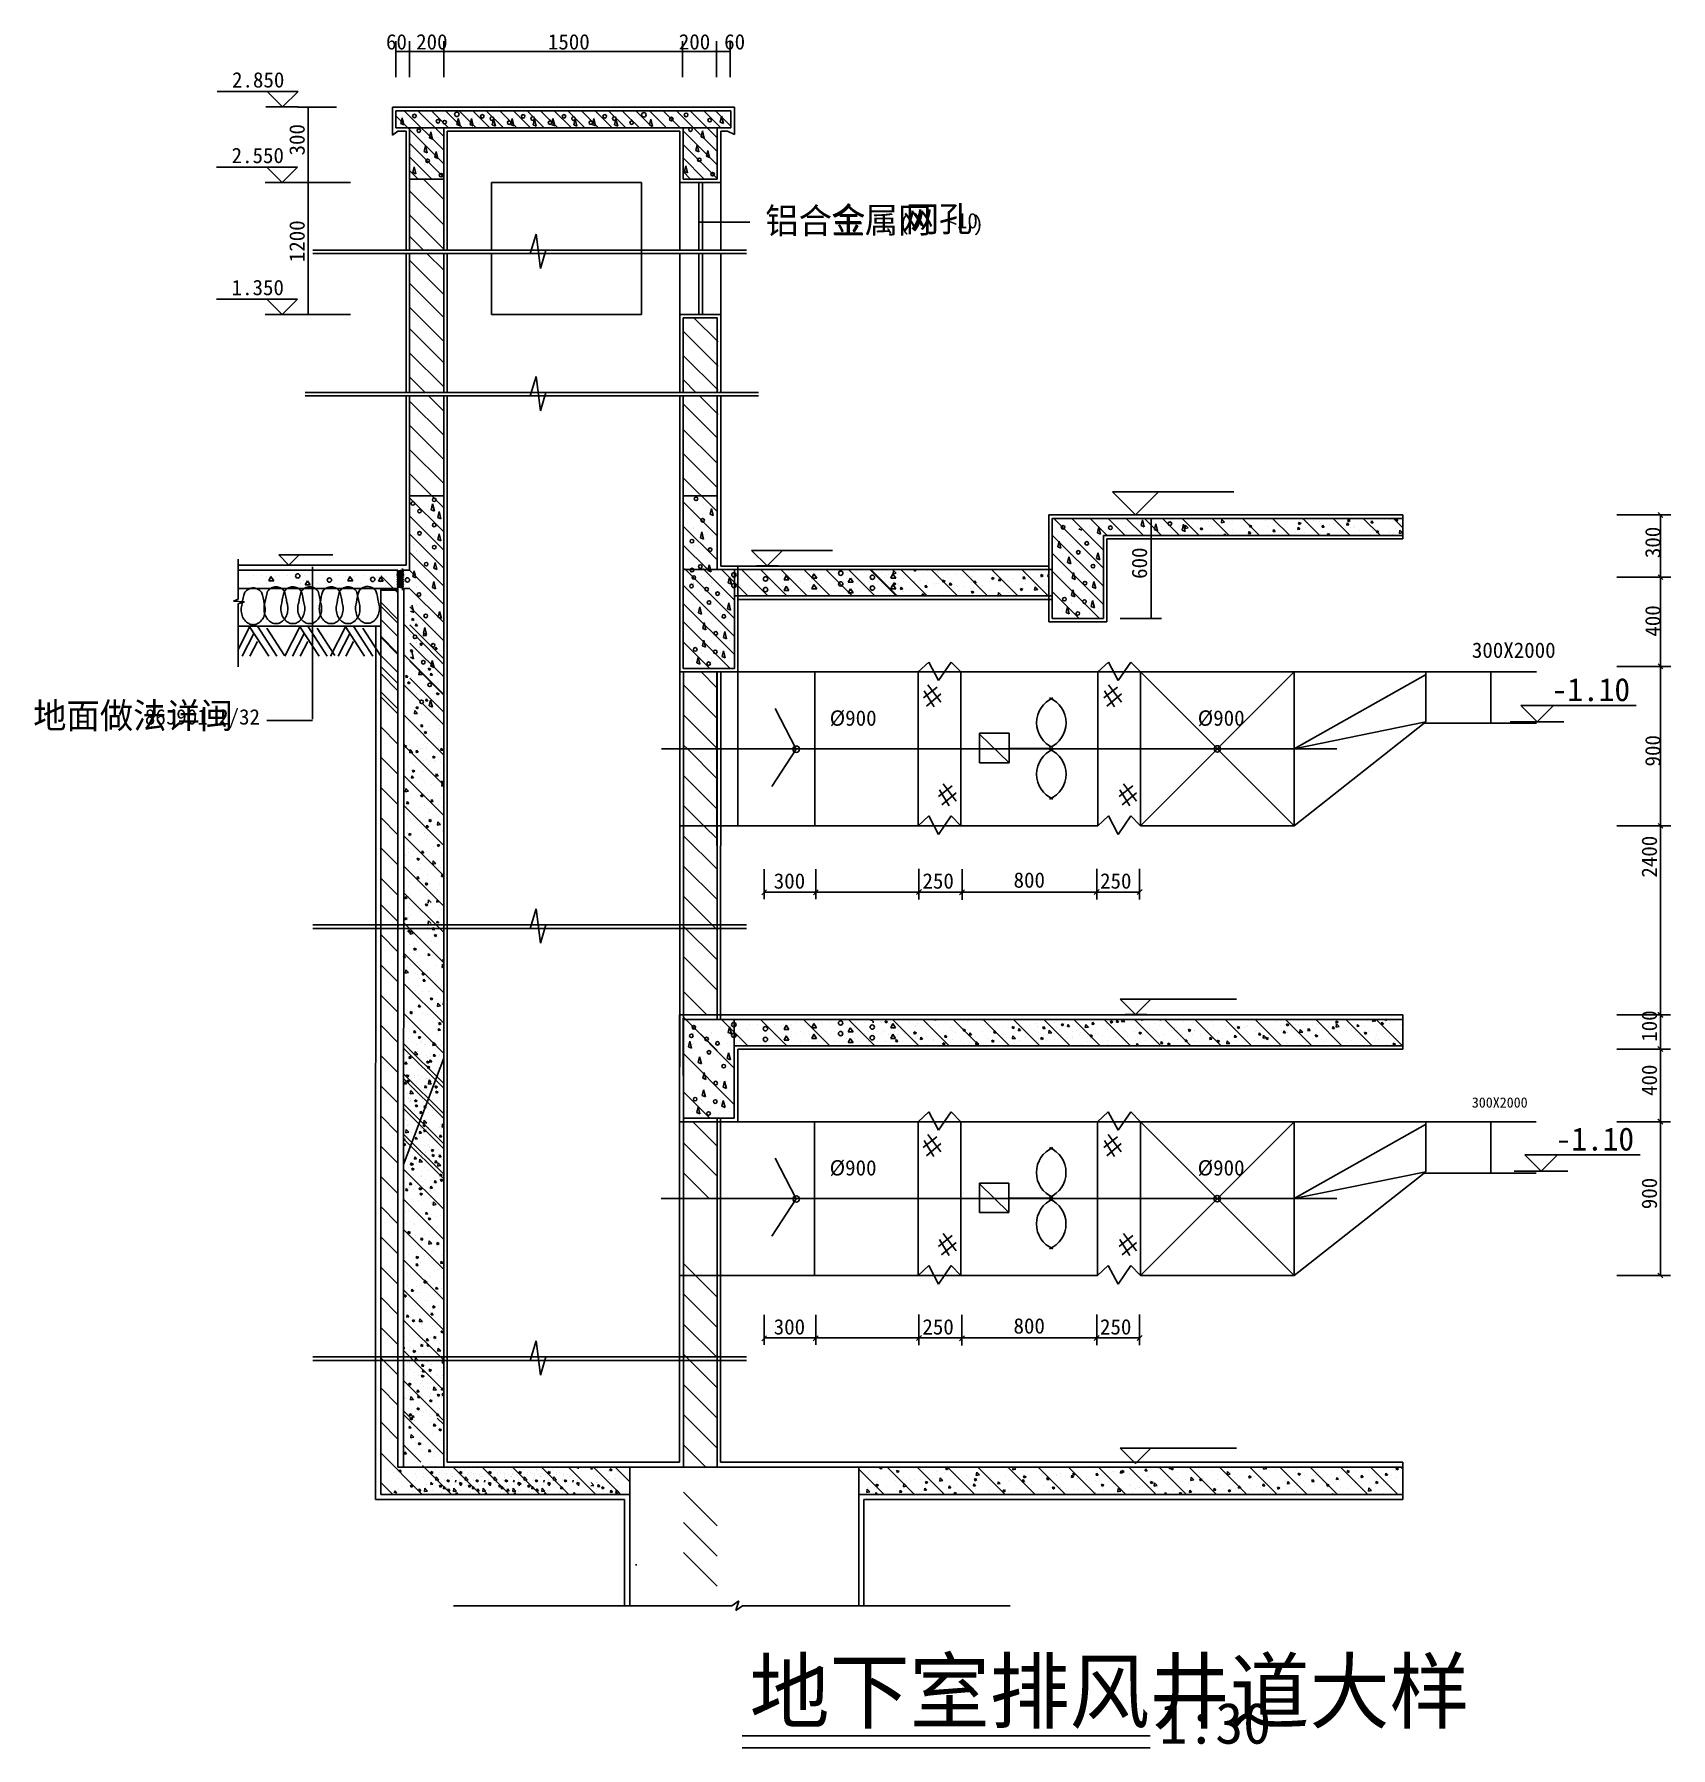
# Model space of a CAD drawing. Header units: metres. Extents: x 3364277 to 3396190, y 2270616 to 2304026.
import ezdxf

# ---------------------------------------------------------------- set-up
doc = ezdxf.new("R2010")
doc.units = ezdxf.units.M
doc.layers.add('PUB_DIM', color=3, linetype='Continuous')

msp = doc.modelspace()

# ---------------------------------------------------------------- texts
for s, height, p in [('60', 300, (3371136.69, 2303729.74)), ('200', 300, (3371724.53, 2303729.74)), ('1500', 300, (3374293.6, 2303729.74)), ('200', 300, (3376847.06, 2303729.74)), ('60', 300, (3377731.64, 2303729.74)), ('2.850', 300, (3368134.08, 2302987.81)), ('2.550', 300, (3368125.56, 2301513.57)), ('铝合金', 500, (3378533.21, 2300140.58)), ('金属网', 500, (3379821.75, 2300155)), ('网孔', 500, (3381271.31, 2300178.47)), ('(', 300, (3381143.28, 2300194.08)), ('<10', 300, (3382066.29, 2300241.64)), (')', 300, (3382584.48, 2300182.17)), ('1.350', 300, (3368125.56, 2298938.73)), ('300X2000', 300, (3392312.79, 2291867.14)), ('-1.10', 450, (3393867.74, 2291023.36)), ('地面做法详闽', 500, (3364255.9, 2290491.85)), ('86J901 2/32', 300, (3366434.37, 2290566.84)), ('%%c900', 300, (3379788.57, 2290543.81)), ('%%c900', 300, (3386965.24, 2290543.81)), ('300', 300, (3378698.49, 2287367.31)), ('250', 300, (3381598.37, 2287367.31)), ('800', 300, (3383375, 2287385.44)), ('250', 300, (3385061.7, 2287367.31)), ('300X2000', 200, (3392311.49, 2283097.35)), ('-1.10', 450, (3393945.68, 2282260.23)), ('%%c900', 300, (3379787.27, 2281774.02)), ('%%c900', 300, (3386963.94, 2281774.02)), ('300', 300, (3378697.18, 2278673.2)), ('250', 300, (3381597.06, 2278673.2)), ('800', 300, (3383373.7, 2278691.34)), ('250', 300, (3385060.4, 2278673.2)), ('地下室排风井道大样', 1200, (3378227.41, 2271116.81)), ('1:30', 800, (3386219.35, 2270694.71))]:
    msp.add_text(s, height=height).set_placement(p)
for s, p in [('300', (3369550.59, 2301663.33)), ('1200', (3369550.59, 2299582.3)), ('300', (3395990.19, 2293811.53)), ('600', (3385978.65, 2293407.07)), ('400', (3395990.15, 2292280.41)), ('900', (3395990.15, 2289749.28)), ('2400', (3395922.09, 2287581.87)), ('100', (3395922.09, 2284381.33)), ('400', (3395922.09, 2283324.49)), ('900', (3395922.09, 2281116.63))]:
    msp.add_text(s, height=300, rotation=90).set_placement(p)

# ---------------------------------------------------------------- blocks, each defined once
blk = doc.blocks.new('DI')
blk.add_lwpolyline([(-70.71, -70.71), (70.71, 70.71)])
blk = doc.blocks.new('HN13')
for p, q in [((-300, 300), (1279.69, 300)), ((-300, 300), (0, 0)), ((0, 0), (300, 300)), ((329.35, 0), (-304.88, 0))]:
    blk.add_line(p, q)

# ---------------------------------------------------------------- hatches: boundary and pattern name
h = msp.add_hatch()
h.set_pattern_fill('ANSI31', scale=3333.33)
h.paths.add_polyline_path([(3377594.96, 2281322.35), (3376939.41, 2281322.35), (3376939.41, 2279822.35), (3377595.07, 2279822.35)])
h = msp.add_hatch()
h.set_pattern_fill('AR-CONC', scale=53.33)
h.paths.add_polyline_path([(3375890.46, 2276087.21), (3375890.46, 2273383.71), (3377879.83, 2273383.71), (3378015.27, 2273480.6), (3377957.17, 2273290.58), (3378086.33, 2273383.71), (3380357.13, 2273383.71), (3380357.13, 2276087.21)])

# ---------------------------------------------------------------- linework, layer by layer
for p, q in [((3371329.57, 2303689.53), (3371328.91, 2303689.53)), ((3371330.24, 2303187.31), (3371330.24, 2303889.53)), ((3377851.23, 2303689.53), (3371330.24, 2303689.53)), ((3371596.24, 2303689.53), (3371595.57, 2303689.53)), ((3371596.91, 2303187.31), (3371596.91, 2303889.53)), ((3371596.91, 2303187.31), (3371596.91, 2303889.53)), ((3371597.57, 2303689.53), (3371598.24, 2303689.53)), ((3372263.57, 2303187.31), (3372263.57, 2303889.53)), ((3372263.57, 2303187.31), (3372263.57, 2303889.53)), ((3372328.84, 2303689.53), (3372329.51, 2303689.53)), ((3376917.9, 2303187.31), (3376917.9, 2303889.53)), ((3376917.9, 2303187.31), (3376917.9, 2303889.53)), ((3377583.9, 2303689.53), (3377583.23, 2303689.53)), ((3377584.56, 2303187.31), (3377584.56, 2303889.53)), ((3377605.65, 2303689.53), (3377606.32, 2303689.53)), ((3377851.23, 2303187.31), (3377851.23, 2303889.53)), ((3377851.9, 2303689.53), (3377852.56, 2303689.53)), ((3369421.11, 2302911.31), (3367841.41, 2302911.31)), ((3369121.11, 2302611.31), (3368821.11, 2302911.31)), ((3369421.11, 2302911.31), (3369121.11, 2302611.31)), ((3368791.75, 2302611.31), (3369425.98, 2302611.31)), ((3370171.88, 2302602.37), (3369417.46, 2302602.37)), ((3369617.46, 2301136.37), (3369617.46, 2302601.71)), ((3371263.57, 2302602.37), (3377930.24, 2302602.37)), ((3371263.57, 2302602.37), (3371263.57, 2302135.71)), ((3371330.24, 2302535.71), (3377596.91, 2302535.71)), ((3371596.91, 2302535.71), (3371330.24, 2302535.71)), ((3372263.57, 2301500.44), (3371330.24, 2302433.77)), ((3371424.78, 2302286.08), (3371450.92, 2302399.27)), ((3371450.92, 2302399.27), (3371485.77, 2302259.96)), ((3371460.95, 2302417.86), (3371460.95, 2302417.86)), ((3372263.57, 2301765.6), (3371493.47, 2302535.71)), ((3371756.17, 2302405.59), (3371756.17, 2302405.59)), ((3372263.57, 2302030.77), (3371758.63, 2302535.71)), ((3372021.34, 2302405.59), (3372021.34, 2302405.59)), ((3372357.13, 2302202.37), (3372023.8, 2302535.71)), ((3372147.16, 2302405.59), (3372147.16, 2302405.59)), ((3372286.5, 2302405.59), (3372286.5, 2302405.59)), ((3372629.8, 2302202.37), (3372296.47, 2302535.71)), ((3372412.33, 2302405.59), (3372412.33, 2302405.59)), ((3372520.97, 2302269.72), (3372547.11, 2302382.91)), ((3372547.11, 2302382.91), (3372581.96, 2302243.61)), ((3372551.67, 2302405.59), (3372551.67, 2302405.59)), ((3372894.97, 2302202.37), (3372561.64, 2302535.71)), ((3372774.69, 2302269.72), (3372800.82, 2302382.91)), ((3372800.82, 2302382.91), (3372835.67, 2302243.61)), ((3372824.34, 2302405.59), (3372824.34, 2302405.59)), ((3373160.13, 2302202.37), (3372826.8, 2302535.71)), ((3372963.68, 2302405.59), (3372963.68, 2302405.59)), ((3373089.51, 2302405.59), (3373089.51, 2302405.59)), ((3373425.3, 2302202.37), (3373091.97, 2302535.71)), ((3373207.99, 2302261.02), (3373234.13, 2302374.2)), ((3373228.85, 2302405.59), (3373228.85, 2302405.59)), ((3373234.13, 2302374.2), (3373268.98, 2302234.9)), ((3373354.67, 2302405.59), (3373354.67, 2302405.59)), ((3373690.46, 2302202.37), (3373357.13, 2302535.71)), ((3373570.18, 2302269.72), (3373596.32, 2302382.91)), ((3373596.32, 2302382.91), (3373631.17, 2302243.61)), ((3373619.84, 2302405.59), (3373619.84, 2302405.59)), ((3373619.84, 2302405.59), (3373619.84, 2302405.59)), ((3373955.63, 2302202.37), (3373622.3, 2302535.71)), ((3373759.18, 2302405.59), (3373759.18, 2302405.59)), ((3373885, 2302405.59), (3373885, 2302405.59)), ((3374220.79, 2302202.37), (3373887.46, 2302535.71)), ((3374003.49, 2302261.02), (3374029.63, 2302374.2)), ((3374024.34, 2302405.59), (3374024.34, 2302405.59)), ((3374029.63, 2302374.2), (3374064.48, 2302234.9)), ((3374150.17, 2302405.59), (3374150.17, 2302405.59)), ((3374485.96, 2302202.37), (3374152.63, 2302535.71)), ((3374365.68, 2302269.72), (3374391.81, 2302382.91)), ((3374391.81, 2302382.91), (3374426.66, 2302243.61)), ((3374415.33, 2302405.59), (3374415.33, 2302405.59)), ((3374415.33, 2302405.59), (3374415.33, 2302405.59)), ((3374751.12, 2302202.37), (3374417.79, 2302535.71)), ((3374554.67, 2302405.59), (3374554.67, 2302405.59)), ((3374680.5, 2302405.59), (3374680.5, 2302405.59)), ((3375016.29, 2302202.37), (3374682.96, 2302535.71)), ((3374798.98, 2302261.02), (3374825.12, 2302374.2)), ((3374819.84, 2302405.59), (3374819.84, 2302405.59)), ((3374825.12, 2302374.2), (3374859.97, 2302234.9)), ((3374945.66, 2302405.59), (3374945.66, 2302405.59)), ((3375281.45, 2302202.37), (3374948.12, 2302535.71)), ((3375161.17, 2302269.72), (3375187.31, 2302382.91)), ((3375187.31, 2302382.91), (3375222.16, 2302243.61)), ((3375210.83, 2302405.59), (3375210.83, 2302405.59)), ((3375210.83, 2302405.59), (3375210.83, 2302405.59)), ((3375546.62, 2302202.37), (3375213.29, 2302535.71)), ((3375350.17, 2302405.59), (3375350.17, 2302405.59)), ((3375475.99, 2302405.59), (3375475.99, 2302405.59)), ((3375811.79, 2302202.37), (3375478.45, 2302535.71)), ((3375594.48, 2302261.02), (3375620.62, 2302374.2)), ((3375615.33, 2302405.59), (3375615.33, 2302405.59)), ((3375620.62, 2302374.2), (3375655.47, 2302234.9)), ((3375741.16, 2302405.59), (3375741.16, 2302405.59)), ((3376076.95, 2302202.37), (3375743.62, 2302535.71)), ((3376006.32, 2302405.59), (3376006.32, 2302405.59)), ((3376342.12, 2302202.37), (3376008.78, 2302535.71)), ((3376271.49, 2302405.59), (3376271.49, 2302405.59)), ((3376607.28, 2302202.37), (3376273.95, 2302535.71)), ((3376275.23, 2302259.7), (3376301.36, 2302372.88)), ((3376301.36, 2302372.88), (3376336.21, 2302233.58)), ((3376536.65, 2302405.59), (3376536.65, 2302405.59)), ((3376872.45, 2302202.37), (3376539.11, 2302535.71)), ((3376801.82, 2302405.59), (3376801.82, 2302405.59)), ((3377596.91, 2301743.08), (3376804.28, 2302535.71)), ((3377066.98, 2302405.59), (3377066.98, 2302405.59)), ((3377596.91, 2302008.24), (3377069.44, 2302535.71)), ((3377332.15, 2302405.59), (3377332.15, 2302405.59)), ((3377667.94, 2302202.37), (3377334.61, 2302535.71)), ((3377864.35, 2302235.09), (3377563.73, 2302535.71)), ((3377596.91, 2302535.71), (3377863.57, 2302535.71)), ((3377655.33, 2302313.64), (3377681.47, 2302426.82)), ((3377681.47, 2302426.82), (3377716.32, 2302287.52)), ((3377704.55, 2302425.35), (3377704.55, 2302425.35)), ((3377930.24, 2302135.71), (3377930.24, 2302602.37)), ((3371263.57, 2302059.61), (3371369.76, 2302135.71)), ((3371263.57, 2302135.71), (3371263.57, 2302059.61)), ((3371330.24, 2302202.37), (3376930.24, 2302202.37)), ((3371530.24, 2302135.71), (3371369.76, 2302135.71)), ((3371485.77, 2302259.96), (3371424.78, 2302286.08)), ((3371530.24, 2302135.71), (3371530.24, 2299819.68)), ((3371596.91, 2302202.37), (3371596.91, 2301202.37)), ((3371623.59, 2302273), (3371623.59, 2302273)), ((3371623.59, 2302007.84), (3371623.59, 2302007.84)), ((3371756.17, 2302140.42), (3371756.17, 2302140.42)), ((3371888.75, 2302273), (3371888.75, 2302273)), ((3371888.75, 2302007.84), (3371888.75, 2302007.84)), ((3371985.17, 2302008.65), (3372011.3, 2302121.83)), ((3372046.15, 2301982.53), (3371985.17, 2302008.65)), ((3372011.3, 2302121.83), (3372046.15, 2301982.53)), ((3372014.58, 2302273), (3372014.58, 2302273)), ((3372021.34, 2302140.42), (3372021.34, 2302140.42)), ((3372153.92, 2302273), (3372153.92, 2302273)), ((3372153.92, 2302007.84), (3372153.92, 2302007.84)), ((3372263.57, 2301202.37), (3372263.57, 2302202.37)), ((3372263.57, 2302202.37), (3372263.57, 2301202.37)), ((3372279.75, 2302273), (3372279.75, 2302273)), ((3372330.24, 2302135.71), (3372330.24, 2299819.68)), ((3372330.24, 2302135.71), (3376863.57, 2302135.71)), ((3372419.08, 2302273), (3372419.08, 2302273)), ((3372581.96, 2302243.61), (3372520.97, 2302269.72)), ((3372544.91, 2302273), (3372544.91, 2302273)), ((3372835.67, 2302243.61), (3372774.69, 2302269.72)), ((3372831.1, 2302273), (3372831.1, 2302273)), ((3372956.92, 2302273), (3372956.92, 2302273)), ((3373096.26, 2302273), (3373096.26, 2302273)), ((3373268.98, 2302234.9), (3373207.99, 2302261.02)), ((3373222.09, 2302273), (3373222.09, 2302273)), ((3373487.25, 2302273), (3373487.25, 2302273)), ((3373631.17, 2302243.61), (3373570.18, 2302269.72)), ((3373626.59, 2302273), (3373626.59, 2302273)), ((3373752.42, 2302273), (3373752.42, 2302273)), ((3373891.76, 2302273), (3373891.76, 2302273)), ((3374064.48, 2302234.9), (3374003.49, 2302261.02)), ((3374017.58, 2302273), (3374017.58, 2302273)), ((3374282.75, 2302273), (3374282.75, 2302273)), ((3374426.66, 2302243.61), (3374365.68, 2302269.72)), ((3374422.09, 2302273), (3374422.09, 2302273)), ((3374547.91, 2302273), (3374547.91, 2302273)), ((3374687.25, 2302273), (3374687.25, 2302273)), ((3374859.97, 2302234.9), (3374798.98, 2302261.02)), ((3374813.08, 2302273), (3374813.08, 2302273)), ((3375078.24, 2302273), (3375078.24, 2302273)), ((3375222.16, 2302243.61), (3375161.17, 2302269.72)), ((3375217.58, 2302273), (3375217.58, 2302273)), ((3375343.41, 2302273), (3375343.41, 2302273)), ((3375482.75, 2302273), (3375482.75, 2302273)), ((3375655.47, 2302234.9), (3375594.48, 2302261.02)), ((3375608.57, 2302273), (3375608.57, 2302273)), ((3375873.74, 2302273), (3375873.74, 2302273)), ((3376138.9, 2302273), (3376138.9, 2302273)), ((3376336.21, 2302233.58), (3376275.23, 2302259.7)), ((3376404.07, 2302273), (3376404.07, 2302273)), ((3376669.23, 2302273), (3376669.23, 2302273)), ((3376863.57, 2299819.68), (3376863.57, 2302135.71)), ((3376930.24, 2301202.37), (3376930.24, 2302202.37)), ((3377596.91, 2301477.91), (3376930.24, 2302144.58)), ((3376934.4, 2302273), (3376934.4, 2302273)), ((3376934.4, 2302007.84), (3376934.4, 2302007.84)), ((3377066.98, 2302140.42), (3377066.98, 2302140.42)), ((3377199.56, 2302273), (3377199.56, 2302273)), ((3377199.56, 2302007.84), (3377199.56, 2302007.84)), ((3377282.93, 2302028.71), (3377309.07, 2302141.89)), ((3377343.92, 2302002.59), (3377282.93, 2302028.71)), ((3377309.07, 2302141.89), (3377343.92, 2302002.59)), ((3377332.15, 2302140.42), (3377332.15, 2302140.42)), ((3377464.73, 2302273), (3377464.73, 2302273)), ((3377464.73, 2302007.84), (3377464.73, 2302007.84)), ((3377716.32, 2302287.52), (3377655.33, 2302313.64)), ((3377663.57, 2302135.71), (3377799.91, 2302135.71)), ((3377663.57, 2299819.68), (3377663.57, 2302135.71)), ((3377930.24, 2302071.2), (3377798.05, 2302136.63)), ((3377837.13, 2302292.77), (3377837.13, 2302292.77)), ((3377930.24, 2302135.71), (3377930.24, 2302071.2)), ((3372263.57, 2301235.27), (3371596.91, 2301901.94)), ((3371623.59, 2301742.67), (3371623.59, 2301742.67)), ((3371756.17, 2301875.26), (3371756.17, 2301875.26)), ((3371880.62, 2301738.74), (3371906.75, 2301851.93)), ((3371941.6, 2301712.62), (3371880.62, 2301738.74)), ((3371888.75, 2301742.67), (3371888.75, 2301742.67)), ((3371906.75, 2301851.93), (3371941.6, 2301712.62)), ((3372021.34, 2301875.26), (3372021.34, 2301875.26)), ((3372087.18, 2301627.67), (3372113.31, 2301740.86)), ((3372113.31, 2301740.86), (3372148.16, 2301601.55)), ((3372153.92, 2301742.67), (3372153.92, 2301742.67)), ((3377596.91, 2301212.75), (3376930.24, 2301879.41)), ((3376934.4, 2301742.67), (3376934.4, 2301742.67)), ((3377066.98, 2301875.26), (3377066.98, 2301875.26)), ((3377178.38, 2301758.8), (3377204.52, 2301871.99)), ((3377239.37, 2301732.68), (3377178.38, 2301758.8)), ((3377199.56, 2301742.67), (3377199.56, 2301742.67)), ((3377204.52, 2301871.99), (3377239.37, 2301732.68)), ((3377332.15, 2301875.26), (3377332.15, 2301875.26)), ((3377384.94, 2301647.73), (3377411.08, 2301760.91)), ((3377411.08, 2301760.91), (3377445.93, 2301621.61)), ((3377464.73, 2301742.67), (3377464.73, 2301742.67)), ((3369412.59, 2301437.06), (3367832.89, 2301437.06)), ((3369112.59, 2301137.06), (3368812.59, 2301437.06)), ((3369412.59, 2301437.06), (3369112.59, 2301137.06)), ((3372031.31, 2301202.37), (3371596.91, 2301636.77)), ((3371766.14, 2301202.37), (3371596.91, 2301371.61)), ((3371623.59, 2301477.51), (3371623.59, 2301477.51)), ((3371660.01, 2301330.54), (3371686.15, 2301443.73)), ((3371721, 2301304.42), (3371660.01, 2301330.54)), ((3371686.15, 2301443.73), (3371721, 2301304.42)), ((3371756.17, 2301610.09), (3371756.17, 2301610.09)), ((3371756.17, 2301344.93), (3371756.17, 2301344.93)), ((3371888.75, 2301477.51), (3371888.75, 2301477.51)), ((3372021.34, 2301610.09), (3372021.34, 2301610.09)), ((3372021.34, 2301344.93), (3372021.34, 2301344.93)), ((3372148.16, 2301601.55), (3372087.18, 2301627.67)), ((3372153.92, 2301477.51), (3372153.92, 2301477.51)), ((3377342.12, 2301202.37), (3376930.24, 2301614.25)), ((3377076.95, 2301202.37), (3376930.24, 2301349.08)), ((3376934.4, 2301477.51), (3376934.4, 2301477.51)), ((3376957.77, 2301350.6), (3376983.91, 2301463.78)), ((3377018.76, 2301324.48), (3376957.77, 2301350.6)), ((3376983.91, 2301463.78), (3377018.76, 2301324.48)), ((3377066.98, 2301610.09), (3377066.98, 2301610.09)), ((3377066.98, 2301344.93), (3377066.98, 2301344.93)), ((3377199.56, 2301477.51), (3377199.56, 2301477.51)), ((3377332.15, 2301610.09), (3377332.15, 2301610.09)), ((3377332.15, 2301344.93), (3377332.15, 2301344.93)), ((3377445.93, 2301621.61), (3377384.94, 2301647.73)), ((3377464.73, 2301477.51), (3377464.73, 2301477.51)), ((3368783.23, 2301137.06), (3369417.46, 2301137.06)), ((3370171.88, 2301135.71), (3369417.46, 2301135.71)), ((3370446.79, 2301135.71), (3369417.46, 2301135.71)), ((3369617.46, 2298562.89), (3369617.46, 2301135.04)), ((3371596.91, 2301202.37), (3372263.57, 2301202.37)), ((3371596.91, 2301202.37), (3372263.57, 2301202.37)), ((3371596.91, 2301200.31), (3372263.57, 2301200.31)), ((3371623.59, 2301212.34), (3371623.59, 2301212.34)), ((3372263.57, 2300805.98), (3371872.95, 2301196.6)), ((3371888.75, 2301212.34), (3371888.75, 2301212.34)), ((3372153.92, 2301212.34), (3372153.92, 2301212.34)), ((3373196.57, 2301135.71), (3376119.06, 2301135.71)), ((3373196.57, 2301135.71), (3373196.57, 2299819.68)), ((3376119.06, 2298562.22), (3376119.06, 2301135.71)), ((3376863.57, 2301135.71), (3377663.57, 2301135.71)), ((3376934.4, 2301212.34), (3376934.4, 2301212.34)), ((3377199.56, 2301212.34), (3377199.56, 2301212.34)), ((3377239.5, 2301135.71), (3377239.5, 2299819.68)), ((3377306.17, 2301135.71), (3377306.17, 2299819.68)), ((3377464.73, 2301212.34), (3377464.73, 2301212.34)), ((3372263.57, 2300309.25), (3371596.91, 2300975.92)), ((3372263.57, 2299837.84), (3371596.91, 2300504.51)), ((3378234.39, 2300361.43), (3377244.01, 2300361.43)), ((3371868.54, 2299819.68), (3371596.91, 2300091.31)), ((3374064.84, 2300131.69), (3373951.16, 2299753.01)), ((3374148.57, 2299462.35), (3374064.84, 2300131.69)), ((3374181.47, 2299819.68), (3369711.78, 2299819.68)), ((3374172.86, 2299753.01), (3369711.78, 2299753.01)), ((3371530.24, 2299753.01), (3371530.24, 2297043.44)), ((3372263.57, 2299424.65), (3371935.21, 2299753.01)), ((3372330.24, 2299753.01), (3372330.24, 2297043.44)), ((3373196.57, 2299753.01), (3373196.57, 2298562.22)), ((3374253.73, 2299819.68), (3374148.57, 2299462.35)), ((3378168.01, 2299753.01), (3374162.01, 2299753.01)), ((3378168.01, 2299819.68), (3374181.47, 2299819.68)), ((3376863.57, 2297043.44), (3376863.57, 2299753.01)), ((3377239.5, 2299753.01), (3377239.5, 2298562.22)), ((3377306.17, 2299753.01), (3377306.17, 2298562.22)), ((3377663.57, 2297043.44), (3377663.57, 2299753.01)), ((3372263.57, 2298953.24), (3371596.91, 2299619.91)), ((3372263.57, 2298506.98), (3371596.91, 2299173.64)), ((3369412.59, 2298862.22), (3367832.89, 2298862.22)), ((3369112.59, 2298562.22), (3368812.59, 2298862.22)), ((3369412.59, 2298862.22), (3369112.59, 2298562.22)), ((3372263.57, 2298035.57), (3371596.91, 2298702.24)), ((3368783.23, 2298562.22), (3369417.46, 2298562.22)), ((3370446.79, 2298562.22), (3369417.46, 2298562.22)), ((3373196.57, 2298562.22), (3376119.06, 2298562.22)), ((3376863.57, 2298562.22), (3377663.57, 2298562.22)), ((3376930.24, 2298495.55), (3377596.91, 2298495.55)), ((3377611.3, 2298026.78), (3377142.52, 2298495.55)), ((3372263.57, 2297622.38), (3371596.91, 2298289.04)), ((3377611.3, 2297555.37), (3376944.63, 2298222.04)), ((3372263.57, 2297150.97), (3371596.91, 2297817.64)), ((3377611.3, 2297083.97), (3376944.63, 2297750.63)), ((3371899.71, 2297043.44), (3371596.91, 2297346.23)), ((3374064.84, 2297355.44), (3373951.16, 2296976.77)), ((3374148.57, 2296686.11), (3374064.84, 2297355.44)), ((3372563.58, 2297043.44), (3369559.49, 2297043.44)), ((3378079.87, 2297043.44), (3372563.18, 2297043.44)), ((3378400.74, 2297043.44), (3374033.26, 2297043.44)), ((3374253.73, 2297043.44), (3374148.57, 2296686.11)), ((3377224.02, 2297043.44), (3374253.73, 2297043.44)), ((3377180.42, 2297043.44), (3376944.63, 2297279.23)), ((3372543.56, 2296976.77), (3369559.49, 2296976.77)), ((3371530.24, 2296976.77), (3371530.24, 2293675.34)), ((3372263.57, 2296208.16), (3371596.91, 2296874.83)), ((3372263.57, 2296679.57), (3371966.37, 2296976.77)), ((3372330.24, 2296976.77), (3372328.73, 2276187.21)), ((3378079.87, 2296976.77), (3372543.56, 2296976.77)), ((3378400.74, 2296976.77), (3374013.64, 2296976.77)), ((3377224.02, 2296976.77), (3374234.11, 2296976.77)), ((3376863.57, 2293007.85), (3376863.57, 2296976.77)), ((3377596.91, 2296155.55), (3376944.63, 2296807.83)), ((3377611.3, 2296612.56), (3377247.09, 2296976.77)), ((3377663.57, 2293654.39), (3377663.57, 2296976.77)), ((3372263.57, 2295736.76), (3371596.91, 2296403.42)), ((3377586.08, 2295668.15), (3376919.41, 2296334.82)), ((3372263.57, 2295265.35), (3371596.91, 2295932.02)), ((3377586.08, 2295196.75), (3376919.41, 2295863.42)), ((3372263.57, 2294793.95), (3371596.91, 2295460.62)), ((3377586.08, 2294725.34), (3376919.41, 2295392.01)), ((3377596.91, 2295424.39), (3377596.91, 2293908.48)), ((3372263.57, 2294322.54), (3371596.91, 2294989.21)), ((3371786.07, 2294987.86), (3371786.07, 2294987.86)), ((3371914.51, 2294976.59), (3371914.51, 2294976.59)), ((3371722.65, 2294866.87), (3371722.65, 2294866.87)), ((3371737.74, 2294888.01), (3371737.74, 2294888.01)), ((3371962.84, 2294811.08), (3371962.84, 2294811.08)), ((3372018.4, 2294754.83), (3372044.54, 2294868.01)), ((3372079.39, 2294728.71), (3372018.4, 2294754.83)), ((3372044.54, 2294868.01), (3372079.39, 2294728.71)), ((3372091.29, 2294799.82), (3372091.29, 2294799.82)), ((3372091.29, 2294661.33), (3372091.29, 2294661.33)), ((3372146.85, 2294605.08), (3372172.99, 2294718.27)), ((3372172.99, 2294718.27), (3372207.84, 2294578.96)), ((3377586.08, 2294253.94), (3376919.41, 2294920.61)), ((3377124.06, 2294747.72), (3377124.06, 2294747.72)), ((3377138.92, 2294663.14), (3377138.92, 2294663.14)), ((3377139.15, 2294768.86), (3377139.15, 2294768.86)), ((3377154.01, 2294684.28), (3377154.01, 2294684.28)), ((3377315.92, 2294945.64), (3377315.92, 2294945.64)), ((3377330.78, 2294861.05), (3377330.78, 2294861.05)), ((3377458.57, 2294668.89), (3377484.71, 2294782.07)), ((3377519.56, 2294642.77), (3377458.57, 2294668.89)), ((3377484.71, 2294782.07), (3377519.56, 2294642.77)), ((3377492.7, 2294768.86), (3377492.7, 2294768.86)), ((3377507.56, 2294684.28), (3377507.56, 2294684.28)), ((3384063.57, 2294654.39), (3390968.96, 2294654.39)), ((3384063.57, 2294654.39), (3384063.57, 2292571.18)), ((3390968.96, 2294654.39), (3390968.96, 2294187.72)), ((3395141.22, 2294654.39), (3396190.39, 2294654.39)), ((3395990.39, 2294653.72), (3395990.39, 2293655.05)), ((3372263.57, 2293968.99), (3371596.91, 2294635.66)), ((3371737.74, 2294395.98), (3371737.74, 2294395.98)), ((3371914.51, 2294484.56), (3371914.51, 2294484.56)), ((3371914.51, 2294406.63), (3371914.51, 2294406.63)), ((3372207.84, 2294578.96), (3372146.85, 2294605.08)), ((3377586.08, 2293782.54), (3376919.41, 2294449.2)), ((3377124.06, 2294394.17), (3377124.06, 2294394.17)), ((3377139.15, 2294415.31), (3377139.15, 2294415.31)), ((3377268.71, 2294210.76), (3377294.84, 2294323.95)), ((3377294.84, 2294323.95), (3377329.69, 2294184.64)), ((3377315.92, 2294592.09), (3377315.92, 2294592.09)), ((3377492.7, 2294415.31), (3377492.7, 2294415.31)), ((3384130.24, 2294587.72), (3390968.96, 2294587.72)), ((3384130.24, 2294587.72), (3390968.96, 2294587.72)), ((3384130.24, 2294587.72), (3384796.91, 2294587.72)), ((3384130.24, 2293471.81), (3384130.24, 2294587.72)), ((3385130.24, 2293616.31), (3384158.83, 2294587.72)), ((3384498.69, 2294424.63), (3384498.69, 2294424.63)), ((3385130.24, 2293969.86), (3384512.38, 2294587.72)), ((3384707.33, 2294354.2), (3384646.35, 2294380.32)), ((3384852.25, 2294424.63), (3384852.25, 2294424.63)), ((3385199.27, 2294254.39), (3384865.93, 2294587.72)), ((3385011.43, 2294308.19), (3385037.57, 2294421.37)), ((3385072.42, 2294282.07), (3385011.43, 2294308.19)), ((3385037.57, 2294421.37), (3385072.42, 2294282.07)), ((3385205.8, 2294424.63), (3385205.8, 2294424.63)), ((3385552.82, 2294254.39), (3385219.49, 2294587.72)), ((3385453.05, 2294587.72), (3386258.39, 2294587.72)), ((3385559.35, 2294424.63), (3385559.35, 2294424.63)), ((3385906.37, 2294254.39), (3385573.04, 2294587.72)), ((3385863.37, 2294446.25), (3385889.5, 2294559.43)), ((3385924.35, 2294420.13), (3385863.37, 2294446.25)), ((3385889.5, 2294559.43), (3385924.35, 2294420.13)), ((3385912.91, 2294424.63), (3385912.91, 2294424.63)), ((3386259.93, 2294254.39), (3385926.59, 2294587.72)), ((3386058.39, 2292638.52), (3386058.39, 2294587.05)), ((3386123.21, 2294368.27), (3386149.35, 2294481.46)), ((3386184.2, 2294342.15), (3386123.21, 2294368.27)), ((3386149.35, 2294481.46), (3386184.2, 2294342.15)), ((3386266.46, 2294424.63), (3386266.46, 2294424.63)), ((3386613.48, 2294254.39), (3386280.15, 2294587.72)), ((3386426.76, 2294544.88), (3386426.76, 2294544.88)), ((3386471.18, 2294576.6), (3386467.45, 2294587.72)), ((3386487.78, 2294587.72), (3386471.17, 2294576.52)), ((3386471.78, 2294569.72), (3386471.78, 2294569.72)), ((3386520.54, 2294375.34), (3386520.54, 2294375.34)), ((3386620.01, 2294424.63), (3386620.01, 2294424.63)), ((3386625.36, 2294449.87), (3386625.36, 2294449.87)), ((3386993.12, 2294254.39), (3386659.78, 2294587.72)), ((3386663.38, 2294359.57), (3386689.52, 2294472.75)), ((3386724.37, 2294333.45), (3386663.38, 2294359.57)), ((3386689.52, 2294472.75), (3386724.37, 2294333.45)), ((3386779.41, 2294400.38), (3386720.12, 2294391.19)), ((3386720.13, 2294391.25), (3386727.5, 2294454.57)), ((3386779.41, 2294400.38), (3386727.49, 2294454.5)), ((3386766.19, 2294582.85), (3386766.19, 2294582.85)), ((3386782.64, 2294559.91), (3386782.64, 2294559.91)), ((3386860.57, 2294502.99), (3386860.57, 2294502.99)), ((3386941.57, 2294319.91), (3386941.57, 2294319.91)), ((3386967.65, 2294402.93), (3386967.65, 2294402.93)), ((3387064.48, 2294383.86), (3387017.8, 2294401.78)), ((3387031.33, 2294361.58), (3387017.81, 2294401.86)), ((3387018.68, 2294549.61), (3387018.68, 2294549.61)), ((3387064.48, 2294383.86), (3387031.32, 2294361.5)), ((3387138.52, 2294574.95), (3387138.52, 2294574.95)), ((3387185.57, 2294527.64), (3387185.57, 2294527.64)), ((3387582.37, 2294254.39), (3387249.04, 2294587.72)), ((3387249.36, 2294436.25), (3387249.36, 2294436.25)), ((3387305.8, 2294574.87), (3387305.8, 2294574.87)), ((3387313.91, 2294352.95), (3387313.91, 2294352.95)), ((3387490.91, 2294510.73), (3387431.62, 2294501.53)), ((3387431.63, 2294501.6), (3387438.99, 2294564.91)), ((3387490.91, 2294510.73), (3387438.98, 2294564.84)), ((3387606.61, 2294472.21), (3387606.61, 2294472.21)), ((3387638.15, 2294369.51), (3387638.15, 2294369.51)), ((3387642.54, 2294532.2), (3387642.54, 2294532.2)), ((3387650.64, 2294310.27), (3387650.64, 2294310.27)), ((3388171.63, 2294254.39), (3387838.3, 2294587.72)), ((3387859.1, 2294438.97), (3387859.1, 2294438.97)), ((3387959, 2294288.77), (3387966.71, 2294330.55)), ((3387998.84, 2294292.17), (3387966.7, 2294330.47)), ((3388022.57, 2294437.26), (3387975.89, 2294455.17)), ((3387989.42, 2294414.97), (3387975.9, 2294455.25)), ((3387984.83, 2294485.26), (3387984.83, 2294485.26)), ((3388022.57, 2294437.26), (3387989.41, 2294414.89)), ((3388025.99, 2294416.99), (3388025.99, 2294416.99)), ((3388281.55, 2294536.08), (3388281.55, 2294536.08)), ((3388331.09, 2294435.27), (3388331.09, 2294435.27)), ((3388760.88, 2294254.39), (3388427.55, 2294587.72)), ((3388477.01, 2294334.01), (3388437.16, 2294330.52)), ((3388437.18, 2294330.6), (3388444.88, 2294372.39)), ((3388477.01, 2294334.01), (3388444.87, 2294372.31)), ((3388447.02, 2294361.56), (3388447.02, 2294361.56)), ((3388667.82, 2294392.59), (3388667.82, 2294392.59)), ((3388670.34, 2294469.34), (3388670.34, 2294469.34)), ((3388691.02, 2294569.29), (3388691.02, 2294569.29)), ((3388699.51, 2294328.32), (3388699.51, 2294328.32)), ((3388955.19, 2294375.84), (3388915.34, 2294372.36)), ((3388915.35, 2294372.44), (3388923.06, 2294414.22)), ((3388955.19, 2294375.84), (3388923.05, 2294414.14)), ((3388980.65, 2294490.65), (3388933.98, 2294508.57)), ((3388947.5, 2294468.36), (3388933.99, 2294508.65)), ((3388980.65, 2294490.65), (3388947.49, 2294468.28)), ((3389002.01, 2294567.58), (3389002.01, 2294567.58)), ((3389010.11, 2294345.65), (3389010.11, 2294345.65)), ((3389350.14, 2294254.39), (3389016.81, 2294587.72)), ((3389047.75, 2294309.47), (3389047.75, 2294309.47)), ((3389059.13, 2294402.61), (3389059.13, 2294402.61)), ((3389112.06, 2294513.86), (3389112.06, 2294513.86)), ((3389218.88, 2294548.99), (3389218.88, 2294548.99)), ((3389348.27, 2294517.6), (3389348.27, 2294517.6)), ((3389364.55, 2294480.62), (3389364.55, 2294480.62)), ((3389433.36, 2294417.68), (3389393.51, 2294414.19)), ((3389393.52, 2294414.27), (3389401.23, 2294456.06)), ((3389433.36, 2294417.68), (3389401.22, 2294455.98)), ((3389403.64, 2294324.5), (3389403.64, 2294324.5)), ((3389447.92, 2294335.87), (3389447.92, 2294335.87)), ((3389531.44, 2294458.65), (3389531.44, 2294458.65)), ((3389939.4, 2294254.39), (3389606.06, 2294587.72)), ((3389607.67, 2294482.25), (3389607.67, 2294482.25)), ((3389685, 2294474.92), (3389685, 2294474.92)), ((3389759.52, 2294339.54), (3389759.52, 2294339.54)), ((3389911.53, 2294459.51), (3389871.69, 2294456.03)), ((3389871.7, 2294456.11), (3389879.4, 2294497.89)), ((3389911.53, 2294459.51), (3389879.39, 2294497.81)), ((3389938.74, 2294544.04), (3389892.06, 2294561.96)), ((3389905.59, 2294521.75), (3389892.07, 2294562.04)), ((3389938.74, 2294544.04), (3389905.58, 2294521.67)), ((3389952.47, 2294403.22), (3389952.47, 2294403.22)), ((3389996.46, 2294415.51), (3389996.46, 2294415.51)), ((3390027.29, 2294427.98), (3390027.29, 2294427.98)), ((3390115.4, 2294354.58), (3390115.4, 2294354.58)), ((3390528.65, 2294254.39), (3390195.32, 2294587.72)), ((3390204.96, 2294369.98), (3390204.96, 2294369.98)), ((3390389.71, 2294501.35), (3390349.86, 2294497.86)), ((3390349.87, 2294497.94), (3390357.58, 2294539.73)), ((3390389.71, 2294501.35), (3390357.57, 2294539.65)), ((3390371.85, 2294348.01), (3390371.85, 2294348.01)), ((3390373.55, 2294377.99), (3390373.55, 2294377.99)), ((3390385.25, 2294348.78), (3390385.25, 2294348.78)), ((3390498.89, 2294329.02), (3390452.21, 2294346.94)), ((3390465.74, 2294306.73), (3390452.22, 2294347.02)), ((3390498.89, 2294329.02), (3390465.73, 2294306.65)), ((3390471.28, 2294369.61), (3390471.28, 2294369.61)), ((3390617.51, 2294555.52), (3390617.51, 2294555.52)), ((3390702.18, 2294557.24), (3390702.18, 2294557.24)), ((3390710.29, 2294335.31), (3390710.29, 2294335.31)), ((3390968.96, 2294403.33), (3390784.57, 2294587.72)), ((3390827.16, 2294384.65), (3390827.16, 2294384.65)), ((3390867.88, 2294543.18), (3390828.03, 2294539.69)), ((3390828.04, 2294539.78), (3390835.75, 2294581.56)), ((3390867.88, 2294543.18), (3390835.74, 2294581.48)), ((3390863.68, 2294575.15), (3390859.46, 2294587.72)), ((3390882.43, 2294587.72), (3390863.67, 2294575.06)), ((3390870, 2294522.28), (3390870, 2294522.28)), ((3390900.71, 2294293.57), (3390908.08, 2294356.89)), ((3390959.99, 2294302.7), (3390908.07, 2294356.82)), ((3372263.57, 2293615.44), (3371602.04, 2294276.97)), ((3371671.64, 2294083.06), (3371671.64, 2294083.06)), ((3371914.51, 2294053.08), (3371914.51, 2294053.08)), ((3372091.29, 2294229.86), (3372091.29, 2294229.86)), ((3372146.85, 2294173.6), (3372172.99, 2294286.79)), ((3372207.84, 2294147.48), (3372146.85, 2294173.6)), ((3372172.99, 2294286.79), (3372207.84, 2294147.48)), ((3372268.07, 2294141.28), (3372268.07, 2294141.28)), ((3377410.26, 2293587.72), (3376930.24, 2294067.74)), ((3377124.06, 2294040.62), (3377124.06, 2294040.62)), ((3377139.15, 2294061.76), (3377139.15, 2294061.76)), ((3377329.69, 2294184.64), (3377268.71, 2294210.76)), ((3377315.92, 2294238.53), (3377315.92, 2294238.53)), ((3377318.82, 2294073.62), (3377318.82, 2294073.62)), ((3377495.6, 2294250.4), (3377495.6, 2294250.4)), ((3385130.24, 2293262.75), (3384130.24, 2294262.75)), ((3384130.24, 2294254.39), (3384130.24, 2293471.81)), ((3384130.24, 2294254.39), (3384130.24, 2293471.81)), ((3384236.03, 2294029.58), (3384262.16, 2294142.76)), ((3384297.01, 2294003.46), (3384236.03, 2294029.58)), ((3384262.16, 2294142.76), (3384297.01, 2294003.46)), ((3384321.92, 2294247.85), (3384321.92, 2294247.85)), ((3384498.69, 2294071.08), (3384498.69, 2294071.08)), ((3384675.47, 2294247.85), (3384675.47, 2294247.85)), ((3384852.25, 2294071.08), (3384852.25, 2294071.08)), ((3385029.02, 2294247.85), (3385029.02, 2294247.85)), ((3385130.24, 2294254.39), (3390968.96, 2294254.39)), ((3385130.24, 2294254.39), (3390968.96, 2294254.39)), ((3385130.24, 2292637.85), (3385130.24, 2294254.39)), ((3385130.24, 2294254.39), (3385130.24, 2292904.52)), ((3385196.91, 2294187.72), (3390968.96, 2294187.72)), ((3385196.91, 2294187.72), (3385196.91, 2292571.18)), ((3387194.06, 2294286.67), (3387194.06, 2294286.67)), ((3387360.95, 2294264.7), (3387360.95, 2294264.7)), ((3387482.2, 2294254.39), (3387488.54, 2294288.72)), ((3387517.27, 2294254.39), (3387488.53, 2294288.64)), ((3387998.84, 2294292.17), (3387958.99, 2294288.69)), ((3387980.11, 2294264.36), (3387980.11, 2294264.36)), ((3387992.93, 2294263.33), (3387992.93, 2294263.33)), ((3388026.94, 2294302.78), (3388026.94, 2294302.78)), ((3388335.99, 2294279.39), (3388335.99, 2294279.39)), ((3388691.87, 2294294.43), (3388691.87, 2294294.43)), ((3388866.4, 2294306.35), (3388866.4, 2294306.35)), ((3389356.37, 2294295.67), (3389356.37, 2294295.67)), ((3389540.8, 2294275.63), (3389494.12, 2294293.55)), ((3389507.3, 2294254.39), (3389494.13, 2294293.63)), ((3389540.8, 2294275.63), (3389509.31, 2294254.39)), ((3389836.71, 2294269.14), (3389836.71, 2294269.14)), ((3389974.83, 2294265.03), (3389974.83, 2294265.03)), ((3390330.72, 2294280.06), (3390330.72, 2294280.06)), ((3390686.6, 2294295.1), (3390686.6, 2294295.1)), ((3390774.04, 2294282.04), (3390774.04, 2294282.04)), ((3390792.89, 2294292.58), (3390792.89, 2294292.58)), ((3390959.99, 2294302.7), (3390900.7, 2294293.5)), ((3368250.54, 2293790.05), (3368250.54, 2293012.59)), ((3371530.24, 2293675.34), (3368250.54, 2293675.34)), ((3369463.53, 2293673.68), (3369040.71, 2293673.68)), ((3369043.96, 2293873.68), (3370097.09, 2293873.68)), ((3369043.96, 2293873.68), (3369243.96, 2293673.68)), ((3369243.96, 2293673.68), (3369443.96, 2293873.68)), ((3369700.77, 2290674.71), (3369700.77, 2293638.86)), ((3372263.57, 2293261.88), (3371602.04, 2293923.42)), ((3371722.65, 2293943.36), (3371722.65, 2293943.36)), ((3371737.74, 2293964.5), (3371737.74, 2293964.5)), ((3371914.51, 2293787.72), (3371914.51, 2293787.72)), ((3372068.44, 2293616.38), (3372094.57, 2293729.57)), ((3372091.29, 2293876.3), (3372091.29, 2293876.3)), ((3372094.57, 2293729.57), (3372129.42, 2293590.27)), ((3372268.07, 2293787.72), (3372268.07, 2293787.72)), ((3376863.57, 2293675.34), (3376863.57, 2291592.14)), ((3377172.15, 2293813.33), (3377172.15, 2293813.33)), ((3377414.02, 2293568.39), (3377440.16, 2293681.58)), ((3377440.16, 2293681.58), (3377475.01, 2293542.28)), ((3384063.57, 2293654.39), (3377663.57, 2293654.39)), ((3377996.91, 2293654.39), (3377996.91, 2291592.14)), ((3378266.65, 2293960.67), (3379846.34, 2293960.67)), ((3378266.65, 2293960.67), (3378566.65, 2293660.67)), ((3378786.22, 2293660.67), (3378363.4, 2293660.67)), ((3378566.65, 2293660.67), (3378866.65, 2293960.67)), ((3385130.24, 2292909.2), (3384130.24, 2293909.2)), ((3384321.92, 2293894.3), (3384321.92, 2293894.3)), ((3384427.7, 2293724.85), (3384453.84, 2293838.03)), ((3384488.69, 2293698.73), (3384427.7, 2293724.85)), ((3384453.84, 2293838.03), (3384488.69, 2293698.73)), ((3384498.69, 2293717.52), (3384498.69, 2293717.52)), ((3384675.47, 2293894.3), (3384675.47, 2293894.3)), ((3384852.25, 2293717.52), (3384852.25, 2293717.52)), ((3384994.01, 2293803.21), (3385020.14, 2293916.39)), ((3385054.99, 2293777.09), (3384994.01, 2293803.21)), ((3385020.14, 2293916.39), (3385054.99, 2293777.09)), ((3385029.02, 2293894.3), (3385029.02, 2293894.3)), ((3395990.35, 2293653.72), (3395990.35, 2291592.81)), ((3368464.53, 2293307.69), (3368464.53, 2293307.69)), ((3368547.86, 2293474.35), (3368547.86, 2293474.35)), ((3368631.2, 2293307.69), (3368631.2, 2293307.69)), ((3368714.53, 2293474.35), (3368714.53, 2293474.35)), ((3368797.86, 2293307.69), (3368797.86, 2293307.69)), ((3368812.78, 2293447.57), (3368812.78, 2293447.57)), ((3368853.03, 2293371.27), (3368893.23, 2293451.62)), ((3368946.84, 2293371.27), (3368853.03, 2293371.27)), ((3368881.2, 2293474.35), (3368881.2, 2293474.35)), ((3368893.23, 2293451.62), (3368946.84, 2293371.27)), ((3368964.53, 2293307.69), (3368964.53, 2293307.69)), ((3368979.45, 2293447.57), (3368979.45, 2293447.57)), ((3369047.86, 2293474.35), (3369047.86, 2293474.35)), ((3369131.2, 2293307.69), (3369131.2, 2293307.69)), ((3369214.53, 2293474.35), (3369214.53, 2293474.35)), ((3369297.86, 2293307.69), (3369297.86, 2293307.69)), ((3369381.2, 2293474.35), (3369381.2, 2293474.35)), ((3369464.53, 2293307.69), (3369464.53, 2293307.69)), ((3369523.1, 2293367.21), (3369523.1, 2293367.21)), ((3369547.86, 2293474.35), (3369547.86, 2293474.35)), ((3369563.34, 2293290.91), (3369603.55, 2293371.27)), ((3369603.55, 2293371.27), (3369657.16, 2293290.91)), ((3369631.2, 2293307.69), (3369631.2, 2293307.69)), ((3369689.76, 2293367.21), (3369689.76, 2293367.21)), ((3369714.53, 2293474.35), (3369714.53, 2293474.35)), ((3369797.86, 2293307.69), (3369797.86, 2293307.69)), ((3369881.2, 2293474.35), (3369881.2, 2293474.35)), ((3369964.53, 2293307.69), (3369964.53, 2293307.69)), ((3370047.86, 2293474.35), (3370047.86, 2293474.35)), ((3370131.2, 2293307.69), (3370131.2, 2293307.69)), ((3370214.53, 2293474.35), (3370214.53, 2293474.35)), ((3370297.86, 2293307.69), (3370297.86, 2293307.69)), ((3370354.03, 2293447.57), (3370354.03, 2293447.57)), ((3370381.2, 2293474.35), (3370381.2, 2293474.35)), ((3370394.28, 2293371.27), (3370434.48, 2293451.62)), ((3370488.09, 2293371.27), (3370394.28, 2293371.27)), ((3370434.48, 2293451.62), (3370488.09, 2293371.27)), ((3370464.53, 2293307.69), (3370464.53, 2293307.69)), ((3370520.7, 2293447.57), (3370520.7, 2293447.57)), ((3370547.86, 2293474.35), (3370547.86, 2293474.35)), ((3370631.2, 2293307.69), (3370631.2, 2293307.69)), ((3371030.24, 2293574.38), (3370696.91, 2293574.38)), ((3370714.53, 2293474.35), (3370714.53, 2293474.35)), ((3370808.69, 2293462.71), (3370808.69, 2293462.71)), ((3370881.2, 2293474.35), (3370881.2, 2293474.35)), ((3370948.19, 2293435.92), (3370948.19, 2293435.92)), ((3370975.36, 2293462.71), (3370975.36, 2293462.71)), ((3370988.43, 2293359.62), (3371028.64, 2293439.98)), ((3371082.25, 2293359.62), (3370988.43, 2293359.62)), ((3371028.64, 2293439.98), (3371082.25, 2293359.62)), ((3371368.71, 2293132.52), (3371035.38, 2293465.85)), ((3371047.86, 2293474.35), (3371047.86, 2293474.35)), ((3371114.85, 2293435.92), (3371114.85, 2293435.92)), ((3371142.02, 2293462.71), (3371142.02, 2293462.71)), ((3371308.69, 2293462.71), (3371308.69, 2293462.71)), ((3371384.18, 2293466.75), (3371384.18, 2293466.75)), ((3371475.36, 2293462.71), (3371475.36, 2293462.71)), ((3372263.57, 2292908.33), (3371602.04, 2293569.86)), ((3371658.95, 2293450.96), (3371685.09, 2293564.15)), ((3371719.94, 2293424.84), (3371658.95, 2293450.96)), ((3371685.09, 2293564.15), (3371719.94, 2293424.84)), ((3371914.51, 2293434.17), (3371914.51, 2293434.17)), ((3372042.3, 2293242), (3372068.44, 2293355.19)), ((3372129.42, 2293590.27), (3372068.44, 2293616.38)), ((3372068.44, 2293355.19), (3372103.29, 2293215.88)), ((3372091.29, 2293610.95), (3372091.29, 2293610.95)), ((3377930.24, 2292637.26), (3376958.83, 2293608.68)), ((3377028.82, 2293590.52), (3377028.82, 2293590.52)), ((3377124.06, 2293316.97), (3377124.06, 2293316.97)), ((3377139.15, 2293338.11), (3377139.15, 2293338.11)), ((3377139.15, 2293317.89), (3377139.15, 2293317.89)), ((3377298.69, 2293445.59), (3377298.69, 2293445.59)), ((3377930.24, 2292990.82), (3377312.38, 2293608.68)), ((3377348.93, 2293636.56), (3377348.93, 2293636.56)), ((3377475.01, 2293542.28), (3377414.02, 2293568.39)), ((3377492.7, 2293338.11), (3377492.7, 2293338.11)), ((3377492.7, 2293317.89), (3377492.7, 2293317.89)), ((3384130.24, 2293587.72), (3377596.91, 2293587.72)), ((3377652.25, 2293445.59), (3377652.25, 2293445.59)), ((3378194.77, 2293074.52), (3377681.57, 2293587.72)), ((3377803.06, 2293328.18), (3377803.06, 2293328.18)), ((3377811.43, 2293329.14), (3377837.57, 2293442.33)), ((3377872.42, 2293303.02), (3377811.43, 2293329.14)), ((3377837.57, 2293442.33), (3377872.42, 2293303.02)), ((3377886.39, 2293494.85), (3377886.39, 2293494.85)), ((3377969.72, 2293328.18), (3377969.72, 2293328.18)), ((3378005.8, 2293445.59), (3378005.8, 2293445.59)), ((3378028.29, 2293387.7), (3378028.29, 2293387.7)), ((3378053.06, 2293494.85), (3378053.06, 2293494.85)), ((3378580.71, 2293074.52), (3378067.51, 2293587.72)), ((3378194.95, 2293387.7), (3378194.95, 2293387.7)), ((3378219.72, 2293494.85), (3378219.72, 2293494.85)), ((3378386.39, 2293494.85), (3378386.39, 2293494.85)), ((3378952.36, 2293074.52), (3378439.16, 2293587.72)), ((3378553.06, 2293494.85), (3378553.06, 2293494.85)), ((3378719.72, 2293494.85), (3378719.72, 2293494.85)), ((3379352.6, 2293074.52), (3378839.4, 2293587.72)), ((3378859.22, 2293468.06), (3378859.22, 2293468.06)), ((3378886.39, 2293494.85), (3378886.39, 2293494.85)), ((3378899.47, 2293391.76), (3378939.67, 2293472.12)), ((3378993.28, 2293391.76), (3378899.47, 2293391.76)), ((3378939.67, 2293472.12), (3378993.28, 2293391.76)), ((3379025.89, 2293468.06), (3379025.89, 2293468.06)), ((3379052.88, 2293360.54), (3379052.88, 2293360.54)), ((3379053.06, 2293494.85), (3379053.06, 2293494.85)), ((3379136.21, 2293527.21), (3379136.21, 2293527.21)), ((3379136.21, 2293318.93), (3379136.21, 2293318.93)), ((3379219.55, 2293360.54), (3379219.55, 2293360.54)), ((3379795.72, 2293074.52), (3379282.52, 2293587.72)), ((3379302.88, 2293527.21), (3379302.88, 2293527.21)), ((3379302.88, 2293318.93), (3379302.88, 2293318.93)), ((3379386.21, 2293360.54), (3379386.21, 2293360.54)), ((3379401.13, 2293500.42), (3379401.13, 2293500.42)), ((3379441.38, 2293424.12), (3379481.58, 2293504.48)), ((3379535.19, 2293424.12), (3379441.38, 2293424.12)), ((3379469.55, 2293527.21), (3379469.55, 2293527.21)), ((3379469.55, 2293318.93), (3379469.55, 2293318.93)), ((3379481.58, 2293504.48), (3379535.19, 2293424.12)), ((3379552.88, 2293360.54), (3379552.88, 2293360.54)), ((3379567.8, 2293500.42), (3379567.8, 2293500.42)), ((3379636.21, 2293527.21), (3379636.21, 2293527.21)), ((3379636.21, 2293318.93), (3379636.21, 2293318.93)), ((3380224.55, 2293074.52), (3379711.34, 2293587.72)), ((3379719.55, 2293360.54), (3379719.55, 2293360.54)), ((3379802.88, 2293527.21), (3379802.88, 2293527.21)), ((3379802.88, 2293318.93), (3379802.88, 2293318.93)), ((3379886.21, 2293360.54), (3379886.21, 2293360.54)), ((3379969.55, 2293527.21), (3379969.55, 2293527.21)), ((3379969.55, 2293318.93), (3379969.55, 2293318.93)), ((3380052.88, 2293360.54), (3380052.88, 2293360.54)), ((3380111.45, 2293420.06), (3380111.45, 2293420.06)), ((3380136.21, 2293527.21), (3380136.21, 2293527.21)), ((3380136.21, 2293318.93), (3380136.21, 2293318.93)), ((3380245.51, 2293343.76), (3380148.88, 2293343.76)), ((3380151.69, 2293343.76), (3380191.9, 2293424.12)), ((3380667.67, 2293074.52), (3380154.46, 2293587.72)), ((3380191.9, 2293424.12), (3380245.51, 2293343.76)), ((3380219.55, 2293360.54), (3380219.55, 2293360.54)), ((3380278.11, 2293420.06), (3380278.11, 2293420.06)), ((3380302.88, 2293527.21), (3380302.88, 2293527.21)), ((3380302.88, 2293318.93), (3380302.88, 2293318.93)), ((3380386.21, 2293360.54), (3380386.21, 2293360.54)), ((3380469.55, 2293527.21), (3380469.55, 2293527.21)), ((3380469.55, 2293318.93), (3380469.55, 2293318.93)), ((3380552.88, 2293360.54), (3380552.88, 2293360.54)), ((3381082.2, 2293074.52), (3380569, 2293587.72)), ((3381101.92, 2293074.52), (3380588.72, 2293587.72)), ((3380636.21, 2293527.21), (3380636.21, 2293527.21)), ((3380636.21, 2293318.93), (3380636.21, 2293318.93)), ((3380719.55, 2293360.54), (3380719.55, 2293360.54)), ((3380802.88, 2293527.21), (3380802.88, 2293527.21)), ((3380802.88, 2293318.93), (3380802.88, 2293318.93)), ((3380857.99, 2293441.86), (3380857.99, 2293441.86)), ((3380880.78, 2293465.12), (3380880.78, 2293465.12)), ((3380886.21, 2293360.54), (3380886.21, 2293360.54)), ((3380942.38, 2293500.42), (3380942.38, 2293500.42)), ((3380969.55, 2293527.21), (3380969.55, 2293527.21)), ((3380969.55, 2293318.93), (3380969.55, 2293318.93)), ((3380982.63, 2293424.12), (3381022.83, 2293504.48)), ((3381076.44, 2293424.12), (3380982.63, 2293424.12)), ((3381022.83, 2293504.48), (3381076.44, 2293424.12)), ((3381024.88, 2293419.89), (3381024.88, 2293419.89)), ((3381087.46, 2293517.61), (3381028.17, 2293508.42)), ((3381028.18, 2293508.48), (3381035.55, 2293571.79)), ((3381080.24, 2293311.67), (3381033.56, 2293329.59)), ((3381047.09, 2293289.37), (3381033.57, 2293329.66)), ((3381087.46, 2293517.61), (3381035.53, 2293571.73)), ((3381080.24, 2293311.67), (3381047.07, 2293289.3)), ((3381052.88, 2293360.54), (3381052.88, 2293360.54)), ((3381060.17, 2293417.87), (3381060.17, 2293417.87)), ((3381109.05, 2293500.42), (3381109.05, 2293500.42)), ((3381136.21, 2293527.21), (3381136.21, 2293527.21)), ((3381136.21, 2293318.93), (3381136.21, 2293318.93)), ((3381691.17, 2293074.52), (3381177.97, 2293587.72)), ((3381219.55, 2293360.54), (3381219.55, 2293360.54)), ((3381227.04, 2293415.13), (3381227.04, 2293415.13)), ((3381445.02, 2293557.79), (3381434.98, 2293587.72)), ((3381478.17, 2293580.08), (3381445.01, 2293557.71)), ((3381445.91, 2293364.46), (3381445.91, 2293364.46)), ((3381448.96, 2293351.14), (3381448.96, 2293351.14)), ((3381478.17, 2293580.08), (3381458.28, 2293587.72)), ((3381563.77, 2293372.45), (3381563.77, 2293372.45)), ((3381689.91, 2293572.19), (3381689.91, 2293572.19)), ((3381698.4, 2293331.22), (3381698.4, 2293331.22)), ((3382280.43, 2293074.52), (3381767.23, 2293587.72)), ((3381836.7, 2293314.16), (3381836.7, 2293314.16)), ((3381865.29, 2293309.25), (3381865.29, 2293309.25)), ((3381897.96, 2293547.44), (3381897.96, 2293547.44)), ((3381906.07, 2293325.51), (3381906.07, 2293325.51)), ((3382038.32, 2293365.06), (3381991.64, 2293382.98)), ((3382005.17, 2293342.77), (3381991.65, 2293383.05)), ((3382038.32, 2293365.06), (3382005.16, 2293342.69)), ((3382110.95, 2293516.76), (3382110.95, 2293516.76)), ((3382128.42, 2293285.28), (3382136.13, 2293327.07)), ((3382168.26, 2293288.69), (3382136.12, 2293327)), ((3382192.58, 2293329.2), (3382192.58, 2293329.2)), ((3382244.22, 2293497.46), (3382244.22, 2293497.46)), ((3382869.69, 2293074.52), (3382356.48, 2293587.72)), ((3382363.44, 2293483.52), (3382363.44, 2293483.52)), ((3382530.33, 2293461.55), (3382530.33, 2293461.55)), ((3382548.46, 2293344.24), (3382548.46, 2293344.24)), ((3382580.96, 2293454.78), (3382580.96, 2293454.78)), ((3382587.8, 2293548.7), (3382587.8, 2293548.7)), ((3382646.43, 2293330.53), (3382606.58, 2293327.04)), ((3382606.59, 2293327.12), (3382614.3, 2293368.91)), ((3382646.43, 2293330.53), (3382614.29, 2293368.83)), ((3382904.34, 2293359.27), (3382904.34, 2293359.27)), ((3382923.25, 2293407.84), (3382923.25, 2293407.84)), ((3383458.94, 2293074.52), (3382945.74, 2293587.72)), ((3382996.41, 2293418.45), (3382949.73, 2293436.37)), ((3382963.26, 2293396.16), (3382949.74, 2293436.44)), ((3382951.36, 2293406.12), (3382951.36, 2293406.12)), ((3382996.41, 2293418.45), (3382963.25, 2293396.08)), ((3382976.6, 2293481.97), (3382976.6, 2293481.97)), ((3383124.6, 2293372.36), (3383084.76, 2293368.88)), ((3383084.77, 2293368.95), (3383092.48, 2293410.74)), ((3383124.6, 2293372.36), (3383092.46, 2293410.67)), ((3383203.85, 2293372.88), (3383203.85, 2293372.88)), ((3383260.22, 2293374.31), (3383260.22, 2293374.31)), ((3383261.4, 2293579.78), (3383261.4, 2293579.78)), ((3383269.5, 2293357.86), (3383269.5, 2293357.86)), ((3383365.39, 2293415.23), (3383365.39, 2293415.23)), ((3383370.74, 2293350.91), (3383370.74, 2293350.91)), ((3384048.2, 2293074.52), (3383534.99, 2293587.72)), ((3383602.78, 2293414.2), (3383562.93, 2293410.71)), ((3383562.94, 2293410.79), (3383570.65, 2293452.58)), ((3383602.78, 2293414.2), (3383570.64, 2293452.5)), ((3383598.14, 2293537.11), (3383598.14, 2293537.11)), ((3383606.24, 2293315.18), (3383606.24, 2293315.18)), ((3383616.11, 2293389.35), (3383616.11, 2293389.35)), ((3383616.4, 2293558.42), (3383616.4, 2293558.42)), ((3383754.18, 2293348.49), (3383754.18, 2293348.49)), ((3383831.42, 2293314.83), (3383831.42, 2293314.83)), ((3383868.89, 2293525.18), (3383868.89, 2293525.18)), ((3383954.49, 2293471.84), (3383907.82, 2293489.76)), ((3383921.34, 2293449.55), (3383907.83, 2293489.84)), ((3383954.49, 2293471.84), (3383921.33, 2293449.48)), ((3383940.43, 2293490.17), (3383940.43, 2293490.17)), ((3383971.99, 2293404.38), (3383971.99, 2293404.38)), ((3384008.78, 2293581.8), (3384008.78, 2293581.8)), ((3384035.78, 2293503.2), (3384035.78, 2293503.2)), ((3384063.57, 2293454.51), (3384041.1, 2293452.55)), ((3384041.11, 2293452.62), (3384048.82, 2293494.41)), ((3384063.57, 2293476.74), (3384048.81, 2293494.34)), ((3385048.04, 2292637.85), (3384130.24, 2293555.65)), ((3384321.92, 2293540.75), (3384321.92, 2293540.75)), ((3384498.69, 2293363.97), (3384498.69, 2293363.97)), ((3384514.82, 2293420.12), (3384540.96, 2293533.3)), ((3384575.81, 2293394), (3384514.82, 2293420.12)), ((3384540.96, 2293533.3), (3384575.81, 2293394)), ((3384675.47, 2293540.75), (3384675.47, 2293540.75)), ((3384852.25, 2293363.97), (3384852.25, 2293363.97)), ((3384915.6, 2293245.99), (3384941.73, 2293359.17)), ((3384941.73, 2293359.17), (3384976.58, 2293219.87)), ((3385029.02, 2293540.75), (3385029.02, 2293540.75)), ((3395141.22, 2293440.7), (3396190.39, 2293440.7)), ((3395141.26, 2293440.7), (3396190.35, 2293440.7)), ((3368250.54, 2293012.59), (3368162.08, 2292969.82)), ((3369657.16, 2293290.91), (3369563.34, 2293290.91)), ((3371379.29, 2293185.21), (3371025.9, 2293185.21)), ((3371035.38, 2293184.14), (3371034.3, 2293185.21)), ((3371136.33, 2293286.55), (3371136.33, 2293286.55)), ((3371303, 2293286.55), (3371303, 2293286.55)), ((3371469.67, 2293286.55), (3371469.67, 2293286.55)), ((3372263.57, 2292554.78), (3371602.04, 2293216.31)), ((3371722.65, 2293236.25), (3371722.65, 2293236.25)), ((3371737.74, 2293257.39), (3371737.74, 2293257.39)), ((3371914.51, 2293080.62), (3371914.51, 2293080.62)), ((3372103.29, 2293215.88), (3372042.3, 2293242)), ((3372091.29, 2293257.39), (3372091.29, 2293257.39)), ((3377930.24, 2292283.71), (3376930.24, 2293283.71)), ((3377121.92, 2293268.81), (3377121.92, 2293268.81)), ((3377124.06, 2293296.75), (3377124.06, 2293296.75)), ((3377124.06, 2293102.78), (3377124.06, 2293102.78)), ((3377139.15, 2293123.92), (3377139.15, 2293123.92)), ((3377298.69, 2293092.03), (3377298.69, 2293092.03)), ((3377315.92, 2293218.31), (3377315.92, 2293218.31)), ((3377475.47, 2293268.81), (3377475.47, 2293268.81)), ((3377492.7, 2293123.92), (3377492.7, 2293123.92)), ((3377652.25, 2293092.03), (3377652.25, 2293092.03)), ((3377803.06, 2293119.9), (3377803.06, 2293119.9)), ((3377829.02, 2293268.81), (3377829.02, 2293268.81)), ((3377886.39, 2293286.57), (3377886.39, 2293286.57)), ((3377930.24, 2293074.52), (3377930.24, 2291925.47)), ((3377969.72, 2293119.9), (3377969.72, 2293119.9)), ((3377996.91, 2293007.85), (3384130.24, 2293007.85)), ((3378028.29, 2293179.42), (3378028.29, 2293179.42)), ((3378053.06, 2293286.57), (3378053.06, 2293286.57)), ((3378194.95, 2293179.42), (3378194.95, 2293179.42)), ((3378219.72, 2293286.57), (3378219.72, 2293286.57)), ((3378386.39, 2293286.57), (3378386.39, 2293286.57)), ((3378553.06, 2293286.57), (3378553.06, 2293286.57)), ((3378719.72, 2293286.57), (3378719.72, 2293286.57)), ((3378859.22, 2293259.78), (3378859.22, 2293259.78)), ((3378886.39, 2293286.57), (3378886.39, 2293286.57)), ((3378899.47, 2293183.48), (3378939.67, 2293263.84)), ((3378993.28, 2293183.48), (3378899.47, 2293183.48)), ((3378939.67, 2293263.84), (3378993.28, 2293183.48)), ((3379025.89, 2293259.78), (3379025.89, 2293259.78)), ((3379052.88, 2293152.26), (3379052.88, 2293152.26)), ((3379053.06, 2293286.57), (3379053.06, 2293286.57)), ((3379219.55, 2293152.26), (3379219.55, 2293152.26)), ((3379386.21, 2293152.26), (3379386.21, 2293152.26)), ((3379401.13, 2293292.14), (3379401.13, 2293292.14)), ((3379441.38, 2293215.84), (3379481.58, 2293296.2)), ((3379535.19, 2293215.84), (3379441.38, 2293215.84)), ((3379481.58, 2293296.2), (3379535.19, 2293215.84)), ((3379552.88, 2293152.26), (3379552.88, 2293152.26)), ((3379567.8, 2293292.14), (3379567.8, 2293292.14)), ((3379719.55, 2293152.26), (3379719.55, 2293152.26)), ((3379886.21, 2293152.26), (3379886.21, 2293152.26)), ((3380052.88, 2293152.26), (3380052.88, 2293152.26)), ((3380111.45, 2293211.78), (3380111.45, 2293211.78)), ((3380245.51, 2293135.48), (3380148.88, 2293135.48)), ((3380151.69, 2293135.48), (3380191.9, 2293215.84)), ((3380191.9, 2293215.84), (3380245.51, 2293135.48)), ((3380219.55, 2293152.26), (3380219.55, 2293152.26)), ((3380278.11, 2293211.78), (3380278.11, 2293211.78)), ((3380386.21, 2293152.26), (3380386.21, 2293152.26)), ((3380552.88, 2293152.26), (3380552.88, 2293152.26)), ((3380719.55, 2293152.26), (3380719.55, 2293152.26)), ((3380886.21, 2293152.26), (3380886.21, 2293152.26)), ((3380900.42, 2293271.5), (3380900.42, 2293271.5)), ((3380942.38, 2293292.14), (3380942.38, 2293292.14)), ((3380982.63, 2293215.84), (3381022.83, 2293296.2)), ((3381076.44, 2293215.84), (3380982.63, 2293215.84)), ((3380984.37, 2293194.54), (3380984.37, 2293194.54)), ((3381022.83, 2293296.2), (3381076.44, 2293215.84)), ((3381033.37, 2293178.92), (3381033.37, 2293178.92)), ((3381052.88, 2293152.26), (3381052.88, 2293152.26)), ((3381109.05, 2293292.14), (3381109.05, 2293292.14)), ((3381124.94, 2293284.09), (3381124.94, 2293284.09)), ((3381211.91, 2293205.02), (3381172.06, 2293201.54)), ((3381172.07, 2293201.61), (3381179.78, 2293243.4)), ((3381211.91, 2293205.02), (3381179.77, 2293243.33)), ((3381200.26, 2293156.95), (3381200.26, 2293156.95)), ((3381219.55, 2293152.26), (3381219.55, 2293152.26)), ((3381235.14, 2293193.2), (3381235.14, 2293193.2)), ((3381289.21, 2293204.76), (3381289.21, 2293204.76)), ((3381340.25, 2293209.58), (3381340.25, 2293209.58)), ((3381480.82, 2293299.13), (3381480.82, 2293299.13)), ((3381571.88, 2293150.53), (3381571.88, 2293150.53)), ((3381640.38, 2293096.65), (3381593.71, 2293114.57)), ((3381607.18, 2293074.52), (3381593.72, 2293114.64)), ((3381640.38, 2293096.65), (3381607.58, 2293074.52)), ((3381621.29, 2293101.52), (3381621.29, 2293101.52)), ((3381690.08, 2293246.86), (3381650.24, 2293243.37)), ((3381650.25, 2293243.45), (3381657.96, 2293285.24)), ((3381690.08, 2293246.86), (3381657.94, 2293285.16)), ((3381678, 2293138.02), (3381678, 2293138.02)), ((3381696.13, 2293224.61), (3381696.13, 2293224.61)), ((3381837.75, 2293284.4), (3381837.75, 2293284.4)), ((3381914.17, 2293103.58), (3381914.17, 2293103.58)), ((3382052.01, 2293239.65), (3382052.01, 2293239.65)), ((3382168.26, 2293288.69), (3382128.41, 2293285.21)), ((3382226.54, 2293217.66), (3382226.54, 2293217.66)), ((3382252.32, 2293275.53), (3382252.32, 2293275.53)), ((3382286.33, 2293253.82), (3382286.33, 2293253.82)), ((3382407.9, 2293254.69), (3382407.9, 2293254.69)), ((3382538.82, 2293220.58), (3382538.82, 2293220.58)), ((3382598.47, 2293150.04), (3382551.79, 2293167.96)), ((3382565.32, 2293127.75), (3382551.8, 2293168.03)), ((3382598.47, 2293150.04), (3382565.31, 2293127.67)), ((3382589.06, 2293232.85), (3382589.06, 2293232.85)), ((3382615.33, 2293150.93), (3382615.33, 2293150.93)), ((3382705.71, 2293198.61), (3382705.71, 2293198.61)), ((3382763.78, 2293269.72), (3382763.78, 2293269.72)), ((3382931.35, 2293185.91), (3382931.35, 2293185.91)), ((3383004.12, 2293084.19), (3383004.12, 2293084.19)), ((3383133.56, 2293088.89), (3383074.27, 2293079.7)), ((3383074.28, 2293079.76), (3383081.64, 2293143.07)), ((3383133.56, 2293088.89), (3383081.63, 2293143.01)), ((3383119.66, 2293284.76), (3383119.66, 2293284.76)), ((3383126.74, 2293143.18), (3383126.74, 2293143.18)), ((3383277.61, 2293135.93), (3383277.61, 2293135.93)), ((3383379.23, 2293109.94), (3383379.23, 2293109.94)), ((3383475.54, 2293299.8), (3383475.54, 2293299.8)), ((3383556.56, 2293203.43), (3383509.88, 2293221.35)), ((3383523.41, 2293181.14), (3383509.89, 2293221.42)), ((3383556.56, 2293203.43), (3383523.4, 2293181.06)), ((3383546.12, 2293087.96), (3383546.12, 2293087.96)), ((3383614.35, 2293093.25), (3383614.35, 2293093.25)), ((3383845.05, 2293199.24), (3383785.76, 2293190.04)), ((3383785.77, 2293190.11), (3383793.14, 2293253.42)), ((3383791.78, 2293295.48), (3383791.78, 2293295.48)), ((3383845.05, 2293199.24), (3383793.12, 2293253.36)), ((3383948.53, 2293268.24), (3383948.53, 2293268.24)), ((3384044.27, 2293262.24), (3384044.27, 2293262.24)), ((3384650.95, 2292637.85), (3384130.24, 2293158.56)), ((3384321.92, 2293187.19), (3384321.92, 2293187.19)), ((3384498.69, 2293010.42), (3384498.69, 2293010.42)), ((3384506.11, 2293080.56), (3384532.25, 2293193.75)), ((3384567.1, 2293054.44), (3384506.11, 2293080.56)), ((3384532.25, 2293193.75), (3384567.1, 2293054.44)), ((3384675.47, 2293187.19), (3384675.47, 2293187.19)), ((3384852.25, 2293010.42), (3384852.25, 2293010.42)), ((3384889.46, 2292871.6), (3384915.6, 2292984.79)), ((3384976.58, 2293219.87), (3384915.6, 2293245.99)), ((3384915.6, 2292984.79), (3384950.45, 2292845.49)), ((3385029.02, 2293187.19), (3385029.02, 2293187.19)), ((3368162.08, 2292969.82), (3368375.61, 2292957.27)), ((3368375.61, 2292957.27), (3368250.54, 2292920.69)), ((3368250.54, 2292920.69), (3368250.54, 2291694.97)), ((3371368.71, 2292617.01), (3371035.38, 2292950.34)), ((3371368.71, 2292543.26), (3371035.38, 2292876.6)), ((3371540.6, 2292684.54), (3371540.6, 2292684.54)), ((3372263.57, 2292201.22), (3371602.04, 2292862.76)), ((3371676.38, 2292754.44), (3371615.39, 2292780.56)), ((3371641.53, 2292893.74), (3371676.38, 2292754.44)), ((3371722.65, 2292882.7), (3371722.65, 2292882.7)), ((3371737.74, 2292903.84), (3371737.74, 2292903.84)), ((3371914.51, 2292727.06), (3371914.51, 2292727.06)), ((3372091.29, 2292903.84), (3372091.29, 2292903.84)), ((3372155.56, 2292658.66), (3372181.7, 2292771.85)), ((3372216.55, 2292632.54), (3372155.56, 2292658.66)), ((3372181.7, 2292771.85), (3372216.55, 2292632.54)), ((3377930.24, 2291930.16), (3376930.24, 2292930.16)), ((3377121.92, 2292915.26), (3377121.92, 2292915.26)), ((3377227.7, 2292745.8), (3377253.84, 2292858.99)), ((3377288.69, 2292719.68), (3377227.7, 2292745.8)), ((3377253.84, 2292858.99), (3377288.69, 2292719.68)), ((3377298.69, 2292738.48), (3377298.69, 2292738.48)), ((3377475.47, 2292915.26), (3377475.47, 2292915.26)), ((3377652.25, 2292738.48), (3377652.25, 2292738.48)), ((3377794.01, 2292824.16), (3377820.14, 2292937.35)), ((3377854.99, 2292798.04), (3377794.01, 2292824.16)), ((3377820.14, 2292937.35), (3377854.99, 2292798.04)), ((3377829.02, 2292915.26), (3377829.02, 2292915.26)), ((3385130.24, 2292637.85), (3384130.24, 2292637.85)), ((3384257.01, 2292819.58), (3384257.01, 2292819.58)), ((3384321.92, 2292833.64), (3384321.92, 2292833.64)), ((3384321.92, 2292776.66), (3384321.92, 2292776.66)), ((3384397.65, 2292749.65), (3384423.78, 2292862.84)), ((3384458.63, 2292723.53), (3384397.65, 2292749.65)), ((3384423.78, 2292862.84), (3384458.63, 2292723.53)), ((3384496.48, 2292730.87), (3384496.48, 2292730.87)), ((3384498.69, 2292953.44), (3384498.69, 2292953.44)), ((3384498.69, 2292933.22), (3384498.69, 2292933.22)), ((3384610.57, 2292819.58), (3384610.57, 2292819.58)), ((3384675.47, 2292833.64), (3384675.47, 2292833.64)), ((3384675.47, 2292776.66), (3384675.47, 2292776.66)), ((3384850.04, 2292730.87), (3384850.04, 2292730.87)), ((3384852.25, 2292953.44), (3384852.25, 2292953.44)), ((3384852.25, 2292933.22), (3384852.25, 2292933.22)), ((3384950.45, 2292845.49), (3384889.46, 2292871.6)), ((3385029.02, 2292833.64), (3385029.02, 2292833.64)), ((3385029.02, 2292776.66), (3385029.02, 2292776.66)), ((3385453.05, 2292637.85), (3386258.39, 2292637.85)), ((3368477.13, 2292474.67), (3368250.54, 2292026.26)), ((3368560.93, 2292344.87), (3368334.6, 2291896.97)), ((3368471.02, 2292484.14), (3368850.09, 2291896.97)), ((3368629.73, 2292484.14), (3369008.8, 2291896.97)), ((3368811.93, 2292447.75), (3369156.39, 2291914.19)), ((3369458.86, 2292474.67), (3369166.94, 2291896.97)), ((3369542.66, 2292344.87), (3369316.33, 2291896.97)), ((3369452.75, 2292484.14), (3369831.82, 2291896.97)), ((3369611.45, 2292484.14), (3369990.52, 2291896.97)), ((3369793.65, 2292447.75), (3370138.12, 2291914.19)), ((3370347.34, 2292474.67), (3370055.41, 2291896.97)), ((3370431.14, 2292344.87), (3370204.8, 2291896.97)), ((3370341.23, 2292484.14), (3370720.3, 2291896.97)), ((3370499.93, 2292484.14), (3370879, 2291896.97)), ((3370682.13, 2292447.75), (3371026.6, 2291914.19)), ((3370935.38, 2292484.14), (3370933.87, 2275453.87)), ((3371368.71, 2292283.62), (3371035.38, 2292616.95)), ((3371692.98, 2292311.29), (3371482.04, 2292522.23)), ((3372263.57, 2291847.67), (3371602.04, 2292509.2)), ((3371606.02, 2292325.7), (3371606.02, 2292325.7)), ((3371684.27, 2292616.12), (3371637.6, 2292634.04)), ((3371651.12, 2292593.82), (3371637.61, 2292634.11)), ((3371684.27, 2292616.12), (3371651.11, 2292593.75)), ((3371683.13, 2292555.41), (3371683.13, 2292555.41)), ((3371749.63, 2292493.83), (3371709.78, 2292490.35)), ((3371709.79, 2292490.42), (3371717.5, 2292532.2)), ((3371749.63, 2292493.83), (3371717.49, 2292532.14)), ((3371722.65, 2292529.15), (3371722.65, 2292529.15)), ((3371737.74, 2292550.29), (3371737.74, 2292550.29)), ((3371738.96, 2292599.38), (3371738.96, 2292599.38)), ((3371764.37, 2292534.6), (3371764.37, 2292534.6)), ((3371772.48, 2292312.67), (3371772.48, 2292312.67)), ((3371850.02, 2292533.43), (3371850.02, 2292533.43)), ((3371867.3, 2292345.74), (3371893.43, 2292458.92)), ((3371928.28, 2292319.62), (3371867.3, 2292345.74)), ((3371927.69, 2292303.81), (3371868.4, 2292294.61)), ((3371868.41, 2292294.67), (3371874.02, 2292342.86)), ((3371893.43, 2292458.92), (3371928.28, 2292319.62)), ((3371927.69, 2292303.81), (3371901.53, 2292331.08)), ((3371914.51, 2292373.51), (3371914.51, 2292373.51)), ((3372091.29, 2292550.29), (3372091.29, 2292550.29)), ((3372094.19, 2292385.37), (3372094.19, 2292385.37)), ((3377848.04, 2291658.81), (3376930.24, 2292576.6)), ((3377121.92, 2292561.7), (3377121.92, 2292561.7)), ((3377298.69, 2292384.93), (3377298.69, 2292384.93)), ((3377314.82, 2292441.07), (3377340.96, 2292554.26)), ((3377375.81, 2292414.96), (3377314.82, 2292441.07)), ((3377340.96, 2292554.26), (3377375.81, 2292414.96)), ((3377475.47, 2292561.7), (3377475.47, 2292561.7)), ((3377652.25, 2292384.93), (3377652.25, 2292384.93)), ((3377715.6, 2292266.94), (3377741.73, 2292380.13)), ((3377741.73, 2292380.13), (3377776.58, 2292240.82)), ((3377829.02, 2292561.7), (3377829.02, 2292561.7)), ((3384063.57, 2292571.18), (3385196.91, 2292571.18)), ((3368630.62, 2292187.15), (3368483.99, 2291896.97)), ((3369612.35, 2292187.15), (3369465.72, 2291896.97)), ((3370500.82, 2292187.15), (3370354.19, 2291896.97)), ((3371368.71, 2291954.01), (3371035.38, 2292287.34)), ((3371368.71, 2291934.34), (3371035.38, 2292267.68)), ((3371512.9, 2292243.68), (3371512.9, 2292243.68)), ((3371568.12, 2292286.76), (3371568.12, 2292286.76)), ((3372263.57, 2291494.12), (3371602.04, 2292155.65)), ((3371657.13, 2291992.37), (3371617.28, 2291988.89)), ((3371617.29, 2291988.95), (3371625, 2292030.74)), ((3371657.13, 2291992.37), (3371624.99, 2292030.67)), ((3371637.98, 2291990.69), (3371672.83, 2291851.38)), ((3371722.65, 2292175.59), (3371722.65, 2292175.59)), ((3371728.22, 2292169.16), (3371728.22, 2292169.16)), ((3372263.57, 2291740.69), (3371734.74, 2292269.52)), ((3371737.74, 2292196.73), (3371737.74, 2292196.73)), ((3371780.58, 2292090.74), (3371780.58, 2292090.74)), ((3371781.4, 2292062.76), (3371781.4, 2292062.76)), ((3371797.17, 2292073.65), (3371797.17, 2292073.65)), ((3371846.48, 2292132.69), (3371799.81, 2292150.61)), ((3371813.34, 2292110.39), (3371799.82, 2292150.67)), ((3371846.48, 2292132.69), (3371813.32, 2292110.32)), ((3371858.51, 2292292.46), (3371858.51, 2292292.46)), ((3371868.78, 2292258.71), (3371868.78, 2292258.71)), ((3371917.41, 2292208.59), (3371917.41, 2292208.59)), ((3371956.91, 2292220.02), (3371956.91, 2292220.02)), ((3372025.4, 2292270.49), (3372025.4, 2292270.49)), ((3372033.89, 2292029.52), (3372033.89, 2292029.52)), ((3372084.1, 2292184.2), (3372084.1, 2292184.2)), ((3372094.19, 2292031.82), (3372094.19, 2292031.82)), ((3372135.3, 2292034.21), (3372095.45, 2292030.72)), ((3372095.46, 2292030.79), (3372103.17, 2292072.58)), ((3372135.3, 2292034.21), (3372103.16, 2292072.51)), ((3372109.21, 2292269.99), (3372109.21, 2292269.99)), ((3372117.32, 2292048.06), (3372117.32, 2292048.06)), ((3372185.96, 2292006.91), (3372185.96, 2292006.91)), ((3372200.78, 2292007.55), (3372200.78, 2292007.55)), ((3377450.95, 2291658.81), (3376930.24, 2292179.51)), ((3377121.92, 2292208.15), (3377121.92, 2292208.15)), ((3377298.69, 2292031.37), (3377298.69, 2292031.37)), ((3377298.69, 2291974.4), (3377298.69, 2291974.4)), ((3377306.11, 2292101.52), (3377332.25, 2292214.7)), ((3377367.1, 2292075.4), (3377306.11, 2292101.52)), ((3377332.25, 2292214.7), (3377367.1, 2292075.4)), ((3377475.47, 2292208.15), (3377475.47, 2292208.15)), ((3377652.25, 2292031.37), (3377652.25, 2292031.37)), ((3377652.25, 2291974.4), (3377652.25, 2291974.4)), ((3377689.46, 2291892.56), (3377715.6, 2292005.75)), ((3377776.58, 2292240.82), (3377715.6, 2292266.94)), ((3377715.6, 2292005.75), (3377750.45, 2291866.44)), ((3377829.02, 2292208.15), (3377829.02, 2292208.15)), ((3371368.71, 2291580.79), (3371035.38, 2291914.12)), ((3371368.71, 2291364.75), (3371035.38, 2291698.09)), ((3372263.57, 2291151.44), (3371482.04, 2291932.97)), ((3371535.75, 2291855.25), (3371535.75, 2291855.25)), ((3371542.56, 2291840.34), (3371542.56, 2291840.34)), ((3372263.57, 2291137.9), (3371602.04, 2291799.44)), ((3371672.83, 2291851.38), (3371611.84, 2291877.5)), ((3371645.53, 2291904.8), (3371645.53, 2291904.8)), ((3371770.74, 2291948.31), (3371770.74, 2291948.31)), ((3371788.69, 2291868.81), (3371788.69, 2291868.81)), ((3371796.8, 2291646.88), (3371796.8, 2291646.88)), ((3371931.36, 2291773.61), (3371931.36, 2291773.61)), ((3371947.52, 2291771.53), (3371947.52, 2291771.53)), ((3371956.78, 2291799.82), (3371956.78, 2291799.82)), ((3372008.69, 2291649.25), (3371962.02, 2291667.17)), ((3371975.55, 2291626.95), (3371962.03, 2291667.24)), ((3372008.69, 2291649.25), (3371975.53, 2291626.89)), ((3372001.42, 2291919.84), (3372001.42, 2291919.84)), ((3372012.61, 2291703.37), (3372038.75, 2291816.56)), ((3372073.6, 2291677.25), (3372012.61, 2291703.37)), ((3372038.75, 2291816.56), (3372073.6, 2291677.25)), ((3372124.29, 2291948.31), (3372124.29, 2291948.31)), ((3372125.43, 2291826.13), (3372125.43, 2291826.13)), ((3372209.27, 2291766.58), (3372209.27, 2291766.58)), ((3377930.24, 2291658.81), (3376930.24, 2291658.81)), ((3377121.92, 2291854.6), (3377121.92, 2291854.6)), ((3377121.92, 2291797.62), (3377121.92, 2291797.62)), ((3377197.65, 2291770.61), (3377223.78, 2291883.8)), ((3377258.63, 2291744.49), (3377197.65, 2291770.61)), ((3377223.78, 2291883.8), (3377258.63, 2291744.49)), ((3377296.48, 2291751.83), (3377296.48, 2291751.83)), ((3377298.69, 2291954.18), (3377298.69, 2291954.18)), ((3377410.57, 2291840.54), (3377410.57, 2291840.54)), ((3377475.47, 2291854.6), (3377475.47, 2291854.6)), ((3377475.47, 2291797.62), (3377475.47, 2291797.62)), ((3377650.04, 2291751.83), (3377650.04, 2291751.83)), ((3377652.25, 2291954.18), (3377652.25, 2291954.18)), ((3377750.45, 2291866.44), (3377689.46, 2291892.56)), ((3377829.02, 2291854.6), (3377829.02, 2291854.6)), ((3377829.02, 2291797.62), (3377829.02, 2291797.62)), ((3395141.22, 2291701.64), (3396190.35, 2291701.64)), ((3371368.71, 2291227.23), (3371035.38, 2291560.57)), ((3371800.31, 2291025.44), (3371482.04, 2291343.71)), ((3371564.63, 2291490.91), (3371524.78, 2291487.42)), ((3371524.79, 2291487.49), (3371532.5, 2291529.28)), ((3371564.63, 2291490.91), (3371532.49, 2291529.21)), ((3371544.23, 2291614.28), (3371544.23, 2291614.28)), ((3371610.76, 2291380.84), (3371564.08, 2291398.76)), ((3371577.61, 2291358.54), (3371564.09, 2291398.83)), ((3371570.09, 2291442.57), (3371570.09, 2291442.57)), ((3371610.76, 2291380.84), (3371577.6, 2291358.47)), ((3372250.37, 2290821.27), (3371602.04, 2291469.6)), ((3371634.79, 2291474.59), (3371634.79, 2291474.59)), ((3371711.13, 2291592.31), (3371711.13, 2291592.31)), ((3371719.61, 2291351.34), (3371719.61, 2291351.34)), ((3371775.36, 2291564.14), (3371775.36, 2291564.14)), ((3371839.31, 2291544.05), (3371780.02, 2291534.85)), ((3371780.03, 2291534.91), (3371787.39, 2291598.22)), ((3371839.31, 2291544.05), (3371787.38, 2291598.17)), ((3371804.9, 2291424.95), (3371804.9, 2291424.95)), ((3371886.5, 2291329.37), (3371886.5, 2291329.37)), ((3371914.51, 2291353.29), (3371914.51, 2291353.29)), ((3371958.88, 2291375.83), (3371958.88, 2291375.83)), ((3371990.67, 2291489.63), (3371990.67, 2291489.63)), ((3372042.8, 2291532.75), (3372002.95, 2291529.26)), ((3372002.96, 2291529.33), (3372010.67, 2291571.12)), ((3372042.8, 2291532.75), (3372010.66, 2291571.05)), ((3372131.24, 2291579.18), (3372131.24, 2291579.18)), ((3372132.16, 2291536.88), (3372132.16, 2291536.88)), ((3372133.53, 2291604.2), (3372133.53, 2291604.2)), ((3372141.64, 2291382.27), (3372141.64, 2291382.27)), ((3376863.57, 2291592.14), (3376862.07, 2276187.21)), ((3376863.57, 2291592.14), (3377996.91, 2291592.14)), ((3376940.72, 2291592.14), (3376939.21, 2276187.21)), ((3377590.83, 2290693.05), (3376940.72, 2291343.16)), ((3377590.65, 2291282.49), (3377281, 2291592.14)), ((3377596.91, 2291592.14), (3377595.6, 2284817.93)), ((3377663.57, 2291592.14), (3377662.27, 2284817.93)), ((3377996.91, 2291592.14), (3390968.96, 2291592.14)), ((3377996.91, 2291592.14), (3377996.91, 2288592.14)), ((3377996.91, 2291592.14), (3378496.91, 2291592.14)), ((3379496.91, 2291592.14), (3379496.91, 2288592.14)), ((3381515.24, 2291592.14), (3381515.24, 2288592.14)), ((3381703.57, 2291342.14), (3381956.91, 2291002.14)), ((3382348.57, 2291592.14), (3385015.24, 2291592.14)), ((3382348.57, 2291592.14), (3382348.57, 2288592.14)), ((3385015.24, 2291592.14), (3385015.24, 2288592.14)), ((3385223.57, 2291342.14), (3385476.91, 2291002.14)), ((3385848.57, 2291592.14), (3388848.57, 2288592.14)), ((3388848.57, 2291592.14), (3385848.57, 2288592.14)), ((3385848.57, 2291592.14), (3385848.57, 2288592.14)), ((3388848.57, 2291592.14), (3388848.57, 2288592.14)), ((3391406.91, 2291537.14), (3388848.57, 2290092.14)), ((3391415.24, 2290617.14), (3391415.24, 2291592.14)), ((3392681.91, 2290592.14), (3392681.91, 2291592.14)), ((3395990.35, 2291591.47), (3395990.35, 2288592.81)), ((3371368.71, 2290873.68), (3371035.38, 2291207.01)), ((3371368.71, 2290775.5), (3371035.38, 2291108.83)), ((3371544.53, 2290996.15), (3371544.53, 2290996.15)), ((3371552.11, 2291210.23), (3371552.11, 2291210.23)), ((3371642.5, 2291121.64), (3371642.5, 2291121.64)), ((3371722.65, 2291155.37), (3371722.65, 2291155.37)), ((3371737.74, 2291176.51), (3371737.74, 2291176.51)), ((3371799.14, 2291229.45), (3371799.14, 2291229.45)), ((3371813.01, 2291203.02), (3371813.01, 2291203.02)), ((3372263.57, 2290562.18), (3371847, 2290978.75)), ((3371894.99, 2291088.4), (3371894.99, 2291088.4)), ((3371907.99, 2291225.27), (3371907.99, 2291225.27)), ((3371950.3, 2291031.28), (3371910.45, 2291027.8)), ((3371910.46, 2291027.87), (3371918.17, 2291069.65)), ((3371914.51, 2290999.74), (3371914.51, 2290999.74)), ((3371950.3, 2291031.28), (3371918.16, 2291069.59)), ((3371979.61, 2290931.57), (3372005.74, 2291044.76)), ((3372005.74, 2291044.76), (3372040.59, 2290905.46)), ((3372061.88, 2291066.43), (3372061.88, 2291066.43)), ((3372091.29, 2291176.51), (3372091.29, 2291176.51)), ((3372170.9, 2291165.82), (3372124.23, 2291183.74)), ((3372137.76, 2291143.52), (3372124.24, 2291183.81)), ((3372170.9, 2291165.82), (3372137.74, 2291143.45)), ((3372149.75, 2291160.35), (3372149.75, 2291160.35)), ((3372187.93, 2291162.72), (3372187.93, 2291162.72)), ((3381615.24, 2291090.47), (3381881.91, 2291298.81)), ((3381630.24, 2291223.81), (3381823.57, 2290912.14)), ((3381675.24, 2290927.14), (3381956.91, 2291165.47)), ((3385135.24, 2291090.47), (3385401.91, 2291298.81)), ((3385150.24, 2291223.81), (3385343.57, 2290912.14)), ((3385195.24, 2290927.14), (3385476.91, 2291165.47)), ((3369700.77, 2290645.56), (3368814.6, 2290645.56)), ((3372263.57, 2289972.93), (3371482.04, 2290754.46)), ((3371482.96, 2290809.15), (3371482.96, 2290809.15)), ((3371541.37, 2290780.02), (3371541.37, 2290780.02)), ((3371572.23, 2290651.19), (3371572.23, 2290651.19)), ((3371681.93, 2290869.57), (3371681.93, 2290869.57)), ((3371750.92, 2290784.29), (3371691.63, 2290775.09)), ((3371691.64, 2290775.15), (3371699.01, 2290838.47)), ((3371750.92, 2290784.29), (3371699, 2290838.41)), ((3371772.97, 2290897.41), (3371726.29, 2290915.33)), ((3371739.82, 2290875.11), (3371726.3, 2290915.39)), ((3371772.97, 2290897.41), (3371739.81, 2290875.04)), ((3371817.88, 2290858.7), (3371817.88, 2290858.7)), ((3371829.22, 2290759.17), (3371829.22, 2290759.17)), ((3371897.25, 2290795.05), (3371897.25, 2290795.05)), ((3371933.32, 2290929.41), (3371933.32, 2290929.41)), ((3372040.59, 2290905.46), (3371979.61, 2290931.57)), ((3372037.82, 2290884.6), (3372037.82, 2290884.6)), ((3372070.37, 2290825.46), (3372070.37, 2290825.46)), ((3372157.85, 2290938.42), (3372157.85, 2290938.42)), ((3372165.96, 2290716.49), (3372165.96, 2290716.49)), ((3372237.26, 2290803.49), (3372237.26, 2290803.49)), ((3372253.13, 2290810.09), (3372253.13, 2290810.09)), ((3377591.02, 2290103.6), (3376940.72, 2290753.91)), ((3378728.57, 2290880.47), (3379136.91, 2290085.47)), ((3393265.48, 2290937), (3395515.48, 2290937)), ((3393583.68, 2290618.81), (3393265.48, 2290937)), ((3393901.88, 2290937), (3393583.68, 2290618.81)), ((3371368.71, 2290186.24), (3371035.38, 2290519.58)), ((3371491.07, 2290587.22), (3371491.07, 2290587.22)), ((3371499.18, 2290365.29), (3371499.18, 2290365.29)), ((3371572.06, 2290598.37), (3371572.06, 2290598.37)), ((3371580.72, 2290410.22), (3371580.72, 2290410.22)), ((3371747.61, 2290388.25), (3371747.61, 2290388.25)), ((3371801.1, 2290385.26), (3371801.1, 2290385.26)), ((3371814.57, 2290530.69), (3371814.57, 2290530.69)), ((3371857.8, 2290529.82), (3371817.95, 2290526.34)), ((3371817.96, 2290526.4), (3371825.67, 2290568.19)), ((3371857.8, 2290529.82), (3371825.66, 2290568.12)), ((3371837.33, 2290537.24), (3371837.33, 2290537.24)), ((3371845.43, 2290315.31), (3371845.43, 2290315.31)), ((3371935.18, 2290413.97), (3371888.5, 2290431.89)), ((3371902.03, 2290391.67), (3371888.51, 2290431.96)), ((3371935.18, 2290413.97), (3371902.02, 2290391.61)), ((3371960.85, 2290531.64), (3371960.85, 2290531.64)), ((3371993.26, 2290595.76), (3371993.26, 2290595.76)), ((3372168.64, 2290332.82), (3372168.64, 2290332.82)), ((3372170.45, 2290545.73), (3372170.45, 2290545.73)), ((3372174.07, 2290494.56), (3372174.07, 2290494.56)), ((3372189.89, 2290318.52), (3372189.89, 2290318.52)), ((3372245.75, 2290562.52), (3372245.75, 2290562.52)), ((3382711.91, 2289820.47), (3382711.91, 2290397.14)), ((3382711.91, 2290397.14), (3383286.91, 2290397.14)), ((3382711.91, 2290380.47), (3383286.91, 2289820.47)), ((3383286.91, 2290397.14), (3383286.91, 2289820.47)), ((3388848.57, 2290092.14), (3391415.24, 2290617.14)), ((3393058.68, 2290618.81), (3394108.68, 2290618.81)), ((3372263.57, 2289383.67), (3371482.04, 2290165.2)), ((3371537.24, 2290145.56), (3371490.56, 2290163.48)), ((3371504.09, 2290123.26), (3371490.57, 2290163.55)), ((3371503.61, 2290180.52), (3371503.61, 2290180.52)), ((3371537.24, 2290145.56), (3371504.08, 2290123.19)), ((3371507.28, 2290143.36), (3371507.28, 2290143.36)), ((3371546.5, 2290151.95), (3371546.5, 2290151.95)), ((3371588.51, 2290174.99), (3371588.51, 2290174.99)), ((3371662.53, 2290024.53), (3371603.24, 2290015.34)), ((3371603.26, 2290015.39), (3371610.62, 2290078.71)), ((3371662.53, 2290024.53), (3371610.61, 2290078.65)), ((3371765.3, 2290028.36), (3371725.45, 2290024.88)), ((3371725.46, 2290024.94), (3371733.17, 2290066.73)), ((3371765.3, 2290028.36), (3371733.16, 2290066.66)), ((3371756.1, 2290147.28), (3371756.1, 2290147.28)), ((3371803.83, 2290100.48), (3371803.83, 2290100.48)), ((3371853.54, 2290093.38), (3371853.54, 2290093.38)), ((3371922.99, 2290125.31), (3371922.99, 2290125.31)), ((3371935.29, 2290085.22), (3371935.29, 2290085.22)), ((3371944.39, 2290190.03), (3371944.39, 2290190.03)), ((3372159.71, 2290115.52), (3372159.71, 2290115.52)), ((3372182.17, 2290272.63), (3372182.17, 2290272.63)), ((3372190.28, 2290050.7), (3372190.28, 2290050.7)), ((3372243.47, 2290070.2), (3372203.62, 2290066.71)), ((3372203.64, 2290066.78), (3372211.34, 2290108.57)), ((3372243.47, 2290070.2), (3372211.33, 2290108.5)), ((3389678.57, 2290092.14), (3376506.91, 2290092.14)), ((3377013.23, 2290092.14), (3376940.72, 2290164.65)), ((3377591.21, 2289514.16), (3377013.23, 2290092.14)), ((3379136.91, 2290085.47), (3378660.24, 2289358.81)), ((3371368.71, 2289596.99), (3371035.38, 2289930.32)), ((3371515.39, 2289921.43), (3371515.39, 2289921.43)), ((3371523.5, 2289699.5), (3371523.5, 2289699.5)), ((3371574.02, 2289754.18), (3371574.02, 2289754.18)), ((3371699.45, 2289662.13), (3371652.77, 2289680.05)), ((3371666.3, 2289639.83), (3371652.78, 2289680.11)), ((3371699.45, 2289662.13), (3371666.29, 2289639.76)), ((3371678.99, 2289917.58), (3371678.99, 2289917.58)), ((3371721.14, 2289836.12), (3371721.14, 2289836.12)), ((3371854.37, 2289654.64), (3371854.37, 2289654.64)), ((3371861.65, 2289871.45), (3371861.65, 2289871.45)), ((3371869.75, 2289649.52), (3371869.75, 2289649.52)), ((3371931.47, 2289884.34), (3371931.47, 2289884.34)), ((3371962.81, 2289687.44), (3371962.81, 2289687.44)), ((3372097.39, 2289930.54), (3372050.71, 2289948.46)), ((3372064.24, 2289908.24), (3372050.72, 2289948.53)), ((3372097.39, 2289930.54), (3372064.23, 2289908.17)), ((3372077.03, 2289851.16), (3372077.03, 2289851.16)), ((3372098.37, 2289862.37), (3372098.37, 2289862.37)), ((3372198.39, 2289828.77), (3372198.39, 2289828.77)), ((3383286.91, 2289820.47), (3382711.91, 2289820.47)), ((3371368.71, 2289007.73), (3371035.38, 2289341.06)), ((3372263.57, 2288794.41), (3371482.04, 2289575.95)), ((3371495.09, 2289480.42), (3371495.09, 2289480.42)), ((3371514.87, 2289255.64), (3371522.24, 2289318.95)), ((3371574.15, 2289264.77), (3371522.22, 2289318.89)), ((3371531.6, 2289477.57), (3371531.6, 2289477.57)), ((3371548.46, 2289307.76), (3371548.46, 2289307.76)), ((3371608.71, 2289447.13), (3371608.71, 2289447.13)), ((3371672.8, 2289526.9), (3371632.95, 2289523.41)), ((3371632.96, 2289523.48), (3371640.67, 2289565.27)), ((3371672.8, 2289526.9), (3371640.66, 2289565.2)), ((3371710.4, 2289405.91), (3371710.4, 2289405.91)), ((3371803.07, 2289541.06), (3371803.07, 2289541.06)), ((3371850.97, 2289495.46), (3371850.97, 2289495.46)), ((3371877.86, 2289427.59), (3371877.86, 2289427.59)), ((3372029.75, 2289391.7), (3372029.75, 2289391.7)), ((3372066.28, 2289420.95), (3372066.28, 2289420.95)), ((3372106.85, 2289621.4), (3372106.85, 2289621.4)), ((3372150.97, 2289568.73), (3372111.12, 2289565.25)), ((3372111.14, 2289565.32), (3372118.84, 2289607.1)), ((3372150.97, 2289568.73), (3372118.83, 2289607.04)), ((3372191.86, 2289474.33), (3372191.86, 2289474.33)), ((3372206.49, 2289606.84), (3372206.49, 2289606.84)), ((3372206.85, 2289510.5), (3372206.85, 2289510.5)), ((3372259.6, 2289447.11), (3372212.92, 2289465.03)), ((3372226.45, 2289424.81), (3372212.93, 2289465.09)), ((3372214.6, 2289384.91), (3372214.6, 2289384.91)), ((3372263.57, 2289371.7), (3372226.35, 2289365.92)), ((3372226.37, 2289365.98), (3372233.73, 2289429.3)), ((3372259.6, 2289447.11), (3372226.44, 2289424.74)), ((3372263.57, 2289398.12), (3372233.72, 2289429.24)), ((3377591.39, 2288924.72), (3376940.72, 2289575.39)), ((3381913.57, 2289162.14), (3382180.24, 2289370.47)), ((3381928.57, 2289295.47), (3382121.91, 2288983.81)), ((3382001.91, 2289413.81), (3382255.24, 2289073.81)), ((3385433.57, 2289162.14), (3385700.24, 2289370.47)), ((3385448.57, 2289295.47), (3385641.91, 2288983.81)), ((3385521.91, 2289413.81), (3385775.24, 2289073.81)), ((3372263.57, 2288205.16), (3371482.04, 2288986.69)), ((3371574.15, 2289264.77), (3371514.86, 2289255.58)), ((3371539.71, 2289255.65), (3371539.71, 2289255.65)), ((3371540.09, 2288976.46), (3371540.09, 2288976.46)), ((3371580.3, 2289025.44), (3371540.45, 2289021.95)), ((3371540.46, 2289022.02), (3371548.17, 2289063.81)), ((3371547.82, 2289033.72), (3371547.82, 2289033.72)), ((3371580.3, 2289025.44), (3371548.16, 2289063.74)), ((3371617.2, 2289206.16), (3371617.2, 2289206.16)), ((3371627.72, 2289141.55), (3371627.72, 2289141.55)), ((3371784.09, 2289184.19), (3371784.09, 2289184.19)), ((3371861.66, 2289178.7), (3371814.98, 2289196.61)), ((3371828.51, 2289156.39), (3371814.99, 2289196.68)), ((3371861.66, 2289178.7), (3371828.5, 2289156.33)), ((3371885.97, 2289205.66), (3371885.97, 2289205.66)), ((3371894.07, 2288983.73), (3371894.07, 2288983.73)), ((3371937.25, 2289241.02), (3371937.25, 2289241.02)), ((3371983.6, 2289156.59), (3371983.6, 2289156.59)), ((3372058.47, 2289067.27), (3372018.62, 2289063.79)), ((3372018.64, 2289063.85), (3372026.34, 2289105.64)), ((3372058.47, 2289067.27), (3372026.33, 2289105.58)), ((3372205.13, 2289128.76), (3372205.13, 2289128.76)), ((3372222.71, 2289162.98), (3372222.71, 2289162.98)), ((3377334.72, 2288592.14), (3376940.72, 2288986.14)), ((3381973.57, 2288998.81), (3382255.24, 2289237.14)), ((3385493.57, 2288998.81), (3385775.24, 2289237.14)), ((3371368.71, 2288418.47), (3371035.38, 2288751.81)), ((3371555.92, 2288811.79), (3371555.92, 2288811.79)), ((3371575.99, 2288909.98), (3371575.99, 2288909.98)), ((3371616.98, 2288711.34), (3371616.98, 2288711.34)), ((3371715.47, 2288713.52), (3371715.47, 2288713.52)), ((3371757.54, 2288800.89), (3371757.54, 2288800.89)), ((3371792.58, 2288943.22), (3371792.58, 2288943.22)), ((3371805.03, 2288696.87), (3371805.03, 2288696.87)), ((3371902.18, 2288761.8), (3371902.18, 2288761.8)), ((3371959.47, 2288921.24), (3371959.47, 2288921.24)), ((3371964.78, 2288843.25), (3371964.78, 2288843.25)), ((3371967.96, 2288680.28), (3371967.96, 2288680.28)), ((3371972.86, 2288726.37), (3371972.86, 2288726.37)), ((3372023.87, 2288695.26), (3371977.19, 2288713.18)), ((3371990.72, 2288672.96), (3371977.21, 2288713.25)), ((3372023.87, 2288695.26), (3371990.71, 2288672.89)), ((3372113.43, 2288815.92), (3372113.43, 2288815.92)), ((3372134.85, 2288658.3), (3372134.85, 2288658.3)), ((3372137.98, 2288606.22), (3372145.35, 2288669.54)), ((3372197.26, 2288615.36), (3372145.33, 2288669.48)), ((3372193.83, 2288630.13), (3372193.83, 2288630.13)), ((3372230.81, 2288941.05), (3372230.81, 2288941.05)), ((3372238.92, 2288719.12), (3372238.92, 2288719.12)), ((3371487.79, 2288523.98), (3371482.04, 2288530.83)), ((3371487.79, 2288523.98), (3371482.04, 2288523.47)), ((3371485.76, 2288505.02), (3371482.04, 2288508.89)), ((3371485.76, 2288505.02), (3371482.04, 2288504.44)), ((3372263.57, 2287615.9), (3371482.04, 2288397.44)), ((3371534.3, 2288446.98), (3371534.3, 2288446.98)), ((3371550.43, 2288463.57), (3371550.43, 2288463.57)), ((3371564.03, 2288589.86), (3371564.03, 2288589.86)), ((3371572.14, 2288367.93), (3371572.14, 2288367.93)), ((3371625.93, 2288426.85), (3371579.25, 2288444.77)), ((3371592.79, 2288404.55), (3371579.27, 2288444.83)), ((3371625.93, 2288426.85), (3371592.77, 2288404.48)), ((3371890.18, 2288462.01), (3371890.18, 2288462.01)), ((3371890.85, 2288450.57), (3371890.85, 2288450.57)), ((3371910.29, 2288539.87), (3371910.29, 2288539.87)), ((3371918.39, 2288317.94), (3371918.39, 2288317.94)), ((3371965.97, 2288565.81), (3371926.12, 2288562.33)), ((3371926.13, 2288562.39), (3371933.84, 2288604.18)), ((3371965.97, 2288565.81), (3371933.83, 2288604.11)), ((3371939.22, 2288396.83), (3371939.22, 2288396.83)), ((3372197.26, 2288615.36), (3372137.97, 2288606.17)), ((3372143.34, 2288417.33), (3372143.34, 2288417.33)), ((3372246.06, 2288477.05), (3372246.06, 2288477.05)), ((3372247.02, 2288497.19), (3372247.02, 2288497.19)), ((3376863.57, 2288592.14), (3382396.91, 2288592.14)), ((3377591.77, 2287745.83), (3376940.72, 2288396.88)), ((3377591.58, 2288335.28), (3377334.72, 2288592.14)), ((3377996.91, 2288592.14), (3378496.91, 2288592.14)), ((3382348.57, 2288592.14), (3385015.24, 2288592.14)), ((3395141.3, 2288592.14), (3396190.35, 2288592.14)), ((3395141.34, 2288592.14), (3396190.26, 2288592.14)), ((3395990.26, 2288591.47), (3395988.96, 2283212.61)), ((3371368.71, 2287829.22), (3371035.38, 2288162.55)), ((3371523.55, 2288016.76), (3371523.55, 2288016.76)), ((3371577.95, 2288065.79), (3371577.95, 2288065.79)), ((3371580.24, 2288146), (3371580.24, 2288146)), ((3371645.2, 2288243.06), (3371645.2, 2288243.06)), ((3371653.68, 2288002.09), (3371653.68, 2288002.09)), ((3371664.12, 2288106.31), (3371664.12, 2288106.31)), ((3371788.14, 2287943.42), (3371741.46, 2287961.33)), ((3371755, 2287921.12), (3371741.48, 2287961.4)), ((3371820.58, 2287980.12), (3371820.58, 2287980.12)), ((3371873.47, 2288064.35), (3371833.62, 2288060.86)), ((3371833.63, 2288060.93), (3371841.34, 2288102.72)), ((3371873.47, 2288064.35), (3371841.33, 2288102.65)), ((3371879.44, 2288031.8), (3371879.44, 2288031.8)), ((3371926.5, 2288096.01), (3371926.5, 2288096.01)), ((3371966.74, 2287999.05), (3371966.74, 2287999.05)), ((3372020, 2288121.35), (3372020, 2288121.35)), ((3372066.23, 2288187.63), (3372066.23, 2288187.63)), ((3372186.08, 2288211.83), (3372139.4, 2288229.75)), ((3372152.93, 2288189.53), (3372139.42, 2288229.81)), ((3372186.08, 2288211.83), (3372152.92, 2288189.46)), ((3372235.32, 2288046.84), (3372235.32, 2288046.84)), ((3372255.13, 2288275.27), (3372255.13, 2288275.27)), ((3372263.24, 2288053.34), (3372263.24, 2288053.34)), ((3372263.57, 2287026.65), (3371482.04, 2287808.18)), ((3371576.57, 2287772.39), (3371576.57, 2287772.39)), ((3371588.35, 2287924.07), (3371588.35, 2287924.07)), ((3371596.46, 2287702.14), (3371596.46, 2287702.14)), ((3371788.14, 2287943.42), (3371754.98, 2287921.05)), ((3371796.75, 2287767.44), (3371796.75, 2287767.44)), ((3371807, 2287852.67), (3371807, 2287852.67)), ((3371829.06, 2287739.15), (3371829.06, 2287739.15)), ((3371934.61, 2287874.09), (3371934.61, 2287874.09)), ((3371942.71, 2287652.16), (3371942.71, 2287652.16)), ((3371995.96, 2287717.18), (3371995.96, 2287717.18)), ((3372108.87, 2287855.6), (3372049.58, 2287846.41)), ((3372049.59, 2287846.47), (3372056.96, 2287909.78)), ((3372108.87, 2287855.6), (3372056.94, 2287909.72)), ((3372152.64, 2287782.48), (3372152.64, 2287782.48)), ((3372195.79, 2287785.94), (3372195.79, 2287785.94)), ((3372219.31, 2287601.31), (3372227.02, 2287643.09)), ((3372259.14, 2287604.72), (3372227, 2287643.03)), ((3372241.61, 2287924.69), (3372241.61, 2287924.69)), ((3377591.95, 2287156.39), (3376940.72, 2287807.63)), ((3378511.91, 2287747.97), (3378511.91, 2287163.21)), ((3379518.57, 2287747.97), (3379518.57, 2287163.21)), ((3381530.24, 2287754.64), (3381530.24, 2287156.54)), ((3382370.24, 2287747.97), (3382370.24, 2287149.87)), ((3384996.91, 2287754.64), (3384996.91, 2287156.54)), ((3385833.57, 2287754.64), (3385833.57, 2287156.54)), ((3371368.71, 2287239.96), (3371035.38, 2287573.3)), ((3372262.27, 2286512.85), (3371480.74, 2287294.39)), ((3371506.3, 2287301.94), (3371506.3, 2287301.94)), ((3371552.39, 2287619.37), (3371552.39, 2287619.37)), ((3371570.7, 2287411.74), (3371570.7, 2287411.74)), ((3371604.56, 2287480.21), (3371604.56, 2287480.21)), ((3371780.97, 2287562.89), (3371741.12, 2287559.4)), ((3371741.13, 2287559.47), (3371748.84, 2287601.26)), ((3371780.97, 2287562.89), (3371748.83, 2287601.19)), ((3371751.95, 2287509.45), (3371751.95, 2287509.45)), ((3371786.01, 2287337.23), (3371786.01, 2287337.23)), ((3371950.35, 2287459.98), (3371903.67, 2287477.9)), ((3371917.21, 2287437.68), (3371903.69, 2287477.97)), ((3371950.35, 2287459.98), (3371917.19, 2287437.61)), ((3371926.58, 2287426.78), (3371926.58, 2287426.78)), ((3371941.18, 2287552.63), (3371941.18, 2287552.63)), ((3371950.82, 2287430.23), (3371950.82, 2287430.23)), ((3372004.44, 2287476.21), (3372004.44, 2287476.21)), ((3372141.89, 2287352.26), (3372141.89, 2287352.26)), ((3372171.34, 2287454.24), (3372171.34, 2287454.24)), ((3372259.14, 2287604.72), (3372219.29, 2287601.24)), ((3378511.91, 2287300.47), (3384996.91, 2287300.47)), ((3383356.91, 2287300.47), (3385833.57, 2287300.47)), ((3371367.4, 2286726.17), (3371034.07, 2287059.5)), ((3371552.41, 2287191.57), (3371505.74, 2287209.49)), ((3371519.27, 2287169.27), (3371505.75, 2287209.56)), ((3371552.41, 2287191.57), (3371519.25, 2287169.2)), ((3371570.7, 2287003.36), (3371570.7, 2287003.36)), ((3371579.92, 2287221.6), (3371579.92, 2287221.6)), ((3371604.56, 2287071.84), (3371604.56, 2287071.84)), ((3371612.67, 2287258.28), (3371612.67, 2287258.28)), ((3371751.95, 2287101.08), (3371751.95, 2287101.08)), ((3371950.35, 2287051.61), (3371903.67, 2287069.52)), ((3371917.21, 2287029.31), (3371903.69, 2287069.59)), ((3371950.35, 2287051.61), (3371917.19, 2287029.24)), ((3371926.58, 2287018.4), (3371926.58, 2287018.4)), ((3371927.33, 2287246.51), (3371927.33, 2287246.51)), ((3371950.82, 2287021.85), (3371950.82, 2287021.85)), ((3371958.93, 2287208.3), (3371958.93, 2287208.3)), ((3371961.21, 2287086.71), (3371968.57, 2287150.02)), ((3372020.48, 2287095.84), (3371968.56, 2287149.96)), ((3371968.71, 2287154.86), (3371968.71, 2287154.86)), ((3372004.44, 2287067.84), (3372004.44, 2287067.84)), ((3372126.81, 2287099.84), (3372134.52, 2287141.63)), ((3372166.64, 2287103.26), (3372134.5, 2287141.56)), ((3372171.34, 2287045.86), (3372171.34, 2287045.86)), ((3372179.82, 2287213.27), (3372179.82, 2287213.27)), ((3374064.84, 2286971.78), (3373951.16, 2286593.11)), ((3374148.57, 2286302.45), (3374064.84, 2286971.78)), ((3377592.14, 2286566.95), (3376939.41, 2287219.68)), ((3377592.14, 2286566.95), (3376940.72, 2287218.37)), ((3374181.47, 2286659.77), (3369711.78, 2286659.77)), ((3372262.27, 2285923.6), (3371480.74, 2286705.13)), ((3371552.41, 2286783.19), (3371505.74, 2286801.11)), ((3371519.27, 2286760.89), (3371505.75, 2286801.18)), ((3371506.3, 2286893.57), (3371506.3, 2286893.57)), ((3371552.41, 2286783.19), (3371519.25, 2286760.83)), ((3371579.92, 2286813.22), (3371579.92, 2286813.22)), ((3371612.67, 2286849.91), (3371612.67, 2286849.91)), ((3371786.01, 2286928.85), (3371786.01, 2286928.85)), ((3371927.33, 2286838.14), (3371927.33, 2286838.14)), ((3371958.93, 2286799.92), (3371958.93, 2286799.92)), ((3371961.21, 2286678.33), (3371968.57, 2286741.64)), ((3372020.48, 2286687.47), (3371968.56, 2286741.59)), ((3371968.71, 2286746.48), (3371968.71, 2286746.48)), ((3372126.81, 2286691.47), (3372134.52, 2286733.26)), ((3372166.64, 2286694.89), (3372134.5, 2286733.19)), ((3372141.89, 2286943.89), (3372141.89, 2286943.89)), ((3372179.82, 2286804.89), (3372179.82, 2286804.89)), ((3374253.73, 2286659.77), (3374148.57, 2286302.45)), ((3378168.01, 2286659.77), (3374181.47, 2286659.77)), ((3377592.33, 2285977.51), (3376939.41, 2286630.42)), ((3374172.86, 2286593.11), (3369711.78, 2286593.11)), ((3371367.4, 2286136.92), (3371034.07, 2286470.25)), ((3371610.33, 2286526.98), (3371570.48, 2286523.49)), ((3371570.5, 2286523.56), (3371578.21, 2286565.35)), ((3371610.33, 2286526.98), (3371578.19, 2286565.28)), ((3371665.63, 2286489.3), (3371606.34, 2286480.1)), ((3371606.36, 2286480.16), (3371613.73, 2286543.47)), ((3371665.63, 2286489.3), (3371613.71, 2286543.41)), ((3371673.47, 2286311.89), (3371673.47, 2286311.89)), ((3371684.72, 2286592.69), (3371684.72, 2286592.69)), ((3371724.86, 2286583.76), (3371724.86, 2286583.76)), ((3371732.96, 2286361.83), (3371732.96, 2286361.83)), ((3371814.03, 2286401.44), (3371814.03, 2286401.44)), ((3371860.1, 2286329.75), (3371860.1, 2286329.75)), ((3371937.21, 2286559.45), (3371937.21, 2286559.45)), ((3371947.74, 2286608.34), (3371947.74, 2286608.34)), ((3372029.35, 2286326.92), (3372029.35, 2286326.92)), ((3372088.5, 2286568.81), (3372048.65, 2286565.33)), ((3372048.67, 2286565.4), (3372056.38, 2286607.18)), ((3372088.5, 2286568.81), (3372056.36, 2286607.12)), ((3372071.11, 2286533.77), (3372071.11, 2286533.77)), ((3372079.22, 2286311.84), (3372079.22, 2286311.84)), ((3372126.43, 2286455.04), (3372079.75, 2286472.96)), ((3372093.29, 2286432.74), (3372079.77, 2286473.03)), ((3372126.43, 2286455.04), (3372093.27, 2286432.67)), ((3372104.1, 2286537.48), (3372104.1, 2286537.48)), ((3372112.59, 2286296.51), (3372112.59, 2286296.51)), ((3372169.91, 2286416.47), (3372169.91, 2286416.47)), ((3378168.01, 2286593.11), (3374162.01, 2286593.11)), ((3372262.27, 2285334.34), (3371480.74, 2286115.88)), ((3371480.74, 2286036.95), (3371485.71, 2286063.89)), ((3371517.83, 2286025.52), (3371480.74, 2286022.27)), ((3371517.83, 2286025.52), (3371485.69, 2286063.82)), ((3371586.48, 2286277.3), (3371586.48, 2286277.3)), ((3371590.79, 2286047.53), (3371590.79, 2286047.53)), ((3371614.45, 2286122.24), (3371614.45, 2286122.24)), ((3371728.49, 2286186.63), (3371681.81, 2286204.55)), ((3371695.35, 2286164.33), (3371681.83, 2286204.62)), ((3371728.49, 2286186.63), (3371695.33, 2286164.26)), ((3371741.07, 2286139.9), (3371741.07, 2286139.9)), ((3371815.52, 2286064.19), (3371815.52, 2286064.19)), ((3371946.67, 2286062.56), (3371946.67, 2286062.56)), ((3371996, 2286067.35), (3371956.15, 2286063.87)), ((3371956.17, 2286063.93), (3371963.88, 2286105.72)), ((3371996, 2286067.35), (3371963.86, 2286105.65)), ((3371975.27, 2286210.57), (3371975.27, 2286210.57)), ((3372035.48, 2286066.81), (3372035.48, 2286066.81)), ((3372087.33, 2286089.92), (3372087.33, 2286089.92)), ((3372204.31, 2285997.45), (3372204.31, 2285997.45)), ((3372262.27, 2285981.73), (3372241.96, 2285989.53)), ((3372255.5, 2285949.31), (3372241.98, 2285989.6)), ((3377592.51, 2285388.07), (3376939.41, 2286041.17)), ((3371367.4, 2285547.66), (3371034.07, 2285880.99)), ((3371577.25, 2285729.54), (3371517.96, 2285720.34)), ((3371517.98, 2285720.4), (3371525.34, 2285783.71)), ((3371577.25, 2285729.54), (3371525.32, 2285783.66)), ((3371545.82, 2285651.57), (3371545.82, 2285651.57)), ((3371560.92, 2285830.89), (3371560.92, 2285830.89)), ((3371622.93, 2285881.27), (3371622.93, 2285881.27)), ((3371720.61, 2285706.86), (3371720.61, 2285706.86)), ((3371749.18, 2285917.97), (3371749.18, 2285917.97)), ((3371757.28, 2285696.04), (3371757.28, 2285696.04)), ((3371789.83, 2285859.3), (3371789.83, 2285859.3)), ((3371890.7, 2285703.2), (3371844.03, 2285721.11)), ((3371857.56, 2285680.9), (3371844.04, 2285721.18)), ((3371890.7, 2285703.2), (3371857.54, 2285680.83)), ((3371935.93, 2285632.35), (3371935.93, 2285632.35)), ((3371949.71, 2285764.15), (3371949.71, 2285764.15)), ((3372076.49, 2285721.9), (3372076.49, 2285721.9)), ((3372095.43, 2285867.99), (3372095.43, 2285867.99)), ((3372103.54, 2285646.06), (3372103.54, 2285646.06)), ((3372210.86, 2285803.87), (3372210.86, 2285803.87)), ((3372262.27, 2285835.78), (3372229.45, 2285830.69)), ((3372229.47, 2285830.75), (3372236.84, 2285894.06)), ((3372262.27, 2285867.47), (3372236.82, 2285894)), ((3372262.27, 2285953.82), (3372255.48, 2285949.24)), ((3371367.4, 2284958.4), (3371034.07, 2285291.74)), ((3372262.27, 2284745.09), (3371480.74, 2285526.62)), ((3371492.77, 2285434.78), (3371480.74, 2285439.4)), ((3371492.77, 2285434.78), (3371480.74, 2285426.67)), ((3371497.36, 2285352.95), (3371497.36, 2285352.95)), ((3371580.04, 2285617.31), (3371580.04, 2285617.31)), ((3371588.44, 2285433.11), (3371588.44, 2285433.11)), ((3371721.2, 2285388.63), (3371721.2, 2285388.63)), ((3371765.39, 2285474.11), (3371765.39, 2285474.11)), ((3371798.31, 2285618.33), (3371798.31, 2285618.33)), ((3371853.24, 2285367.99), (3371853.24, 2285367.99)), ((3371903.5, 2285565.89), (3371863.65, 2285562.4)), ((3371863.67, 2285562.47), (3371871.38, 2285604.26)), ((3371903.5, 2285565.89), (3371871.36, 2285604.19)), ((3371965.21, 2285596.36), (3371965.21, 2285596.36)), ((3371973.69, 2285355.39), (3371973.69, 2285355.39)), ((3371977.23, 2285366.37), (3371977.23, 2285366.37)), ((3372111.65, 2285424.13), (3372111.65, 2285424.13)), ((3372140.59, 2285333.41), (3372140.59, 2285333.41)), ((3372209.13, 2285383.03), (3372209.13, 2285383.03)), ((3377393.48, 2284905.55), (3376939.41, 2285359.62)), ((3371488.86, 2284969.78), (3371480.74, 2284978.25)), ((3371488.86, 2284969.78), (3371480.74, 2284968.52)), ((3371562.88, 2284986.69), (3371562.88, 2284986.69)), ((3371654.98, 2284951.35), (3371608.3, 2284969.27)), ((3371621.83, 2284929.05), (3371608.32, 2284969.34)), ((3371627.19, 2285012.29), (3371627.19, 2285012.29)), ((3371811, 2285064.43), (3371771.15, 2285060.94)), ((3371771.17, 2285061.01), (3371778.88, 2285102.8)), ((3371773.49, 2285252.18), (3371773.49, 2285252.18)), ((3371811, 2285064.43), (3371778.86, 2285102.73)), ((3371781.6, 2285030.25), (3371781.6, 2285030.25)), ((3371817.49, 2285220), (3371817.49, 2285220)), ((3371896.58, 2285125.69), (3371896.58, 2285125.69)), ((3371983.07, 2285027.33), (3371983.07, 2285027.33)), ((3372052.91, 2285219.76), (3372006.24, 2285237.68)), ((3372019.77, 2285197.46), (3372006.25, 2285237.75)), ((3372052.91, 2285219.76), (3372019.75, 2285197.4)), ((3372119.75, 2285202.2), (3372119.75, 2285202.2)), ((3372127.86, 2284980.27), (3372127.86, 2284980.27)), ((3372200.36, 2285080.13), (3372141.07, 2285070.93)), ((3372141.08, 2285070.99), (3372148.45, 2285134.3)), ((3372200.36, 2285080.13), (3372148.43, 2285134.24)), ((3372149.07, 2285092.45), (3372149.07, 2285092.45)), ((3372198.38, 2284952.81), (3372198.38, 2284952.81)), ((3372206.28, 2285153.26), (3372206.28, 2285153.26)), ((3372262.27, 2285103.91), (3372249.32, 2285102.78)), ((3372249.34, 2285102.85), (3372257.05, 2285144.63)), ((3372262.27, 2285138.33), (3372257.03, 2285144.57)), ((3385452.24, 2285211.3), (3387721.41, 2285211.3)), ((3385452.24, 2285211.3), (3385752.24, 2284911.3)), ((3385752.24, 2284911.3), (3386052.24, 2285211.3)), ((3371367.4, 2284369.15), (3371034.07, 2284702.48)), ((3372262.27, 2284155.83), (3371480.74, 2284937.36)), ((3371484.04, 2284940.15), (3371484.04, 2284940.15)), ((3371486.62, 2284922.74), (3371486.62, 2284922.74)), ((3371654.98, 2284951.35), (3371621.81, 2284928.98)), ((3371650.93, 2284918.18), (3371650.93, 2284918.18)), ((3371659.42, 2284677.21), (3371659.42, 2284677.21)), ((3371759.82, 2284673.42), (3371759.82, 2284673.42)), ((3371789.71, 2284808.32), (3371789.71, 2284808.32)), ((3371826.31, 2284655.23), (3371826.31, 2284655.23)), ((3371842.5, 2284937.78), (3371842.5, 2284937.78)), ((3371951.67, 2284919.95), (3371951.67, 2284919.95)), ((3372071.96, 2284862.75), (3372071.96, 2284862.75)), ((3372115.7, 2284688.45), (3372115.7, 2284688.45)), ((3372135.97, 2284758.34), (3372135.97, 2284758.34)), ((3372156.84, 2284601.38), (3372164.55, 2284643.17)), ((3372196.67, 2284604.8), (3372164.53, 2284643.11)), ((3372215.12, 2284736.33), (3372168.45, 2284754.25)), ((3372181.98, 2284714.03), (3372168.47, 2284754.32)), ((3372215.12, 2284736.33), (3372181.96, 2284713.96)), ((3376862.27, 2284905.55), (3390967.66, 2284905.55)), ((3376862.27, 2284905.55), (3376862.27, 2282822.35)), ((3376928.94, 2283722.97), (3376928.94, 2284838.89)), ((3377592.89, 2284209.18), (3376939.41, 2284862.65)), ((3377928.94, 2283867.47), (3376957.52, 2284838.89)), ((3377297.39, 2284675.8), (3377297.39, 2284675.8)), ((3390967.66, 2284817.93), (3377595.6, 2284817.93)), ((3377650.94, 2284675.8), (3377650.94, 2284675.8)), ((3378193.46, 2284304.73), (3377680.26, 2284817.93)), ((3377810.13, 2284559.35), (3377836.26, 2284672.54)), ((3377836.26, 2284672.54), (3377871.11, 2284533.23)), ((3377885.08, 2284725.06), (3377885.08, 2284725.06)), ((3378004.5, 2284675.8), (3378004.5, 2284675.8)), ((3378026.98, 2284617.91), (3378026.98, 2284617.91)), ((3378051.75, 2284725.06), (3378051.75, 2284725.06)), ((3378193.65, 2284617.91), (3378193.65, 2284617.91)), ((3378218.42, 2284725.06), (3378218.42, 2284725.06)), ((3378385.08, 2284725.06), (3378385.08, 2284725.06)), ((3378951.06, 2284304.73), (3378437.85, 2284817.93)), ((3378551.75, 2284725.06), (3378551.75, 2284725.06)), ((3378718.42, 2284725.06), (3378718.42, 2284725.06)), ((3378857.92, 2284698.27), (3378857.92, 2284698.27)), ((3378885.08, 2284725.06), (3378885.08, 2284725.06)), ((3378898.16, 2284621.97), (3378938.37, 2284702.33)), ((3378991.98, 2284621.97), (3378898.16, 2284621.97)), ((3378938.37, 2284702.33), (3378991.98, 2284621.97)), ((3379024.58, 2284698.27), (3379024.58, 2284698.27)), ((3379051.75, 2284725.06), (3379051.75, 2284725.06)), ((3379134.91, 2284757.41), (3379134.91, 2284757.41)), ((3379794.41, 2284304.73), (3379281.21, 2284817.93)), ((3379301.58, 2284757.41), (3379301.58, 2284757.41)), ((3379399.83, 2284730.63), (3379399.83, 2284730.63)), ((3379440.07, 2284654.33), (3379480.28, 2284734.69)), ((3379533.89, 2284654.33), (3379440.07, 2284654.33)), ((3379468.24, 2284757.41), (3379468.24, 2284757.41)), ((3379480.28, 2284734.69), (3379533.89, 2284654.33)), ((3379566.49, 2284730.63), (3379566.49, 2284730.63)), ((3379634.91, 2284757.41), (3379634.91, 2284757.41)), ((3379801.58, 2284757.41), (3379801.58, 2284757.41)), ((3379968.24, 2284757.41), (3379968.24, 2284757.41)), ((3380110.14, 2284650.27), (3380110.14, 2284650.27)), ((3380134.91, 2284757.41), (3380134.91, 2284757.41)), ((3380150.39, 2284573.97), (3380190.59, 2284654.33)), ((3380666.36, 2284304.73), (3380153.16, 2284817.93)), ((3380190.59, 2284654.33), (3380244.2, 2284573.97)), ((3380276.81, 2284650.27), (3380276.81, 2284650.27)), ((3380301.58, 2284757.41), (3380301.58, 2284757.41)), ((3380468.24, 2284757.41), (3380468.24, 2284757.41)), ((3380597.68, 2284787.94), (3380601.13, 2284817.64)), ((3380653.04, 2284763.46), (3380601.11, 2284817.58)), ((3380653.04, 2284763.46), (3380626.31, 2284759.31)), ((3380634.91, 2284757.41), (3380634.91, 2284757.41)), ((3380776.01, 2284777.84), (3380776.01, 2284777.84)), ((3380801.58, 2284757.41), (3380801.58, 2284757.41)), ((3380919.08, 2284769.94), (3380872.4, 2284787.86)), ((3380885.94, 2284747.65), (3380872.42, 2284787.93)), ((3380919.08, 2284769.94), (3380885.92, 2284747.57)), ((3380941.07, 2284730.63), (3380941.07, 2284730.63)), ((3380968.24, 2284757.41), (3380968.24, 2284757.41)), ((3380980.34, 2284719.88), (3380980.34, 2284719.88)), ((3380981.32, 2284654.33), (3381021.53, 2284734.69)), ((3381075.14, 2284654.33), (3380981.32, 2284654.33)), ((3381529.84, 2284304.73), (3381016.63, 2284817.93)), ((3381021.53, 2284734.69), (3381075.14, 2284654.33)), ((3381068.69, 2284756.04), (3381068.69, 2284756.04)), ((3381078.48, 2284802.37), (3381078.48, 2284802.37)), ((3381107.74, 2284730.63), (3381107.74, 2284730.63)), ((3381112.75, 2284735.16), (3381112.75, 2284735.16)), ((3381134.91, 2284757.41), (3381134.91, 2284757.41)), ((3381330.97, 2284769.12), (3381330.97, 2284769.12)), ((3381336.23, 2284734.92), (3381336.23, 2284734.92)), ((3381455.04, 2284688.22), (3381455.04, 2284688.22)), ((3381457.48, 2284689.3), (3381457.48, 2284689.3)), ((3381497.86, 2284747.15), (3381497.86, 2284747.15)), ((3382119.09, 2284304.73), (3381605.89, 2284817.93)), ((3381692.11, 2284749.95), (3381692.11, 2284749.95)), ((3381801.3, 2284638.24), (3381801.3, 2284638.24)), ((3381844.03, 2284801.04), (3381838.36, 2284817.93)), ((3381869.15, 2284817.93), (3381844, 2284800.96)), ((3381846.27, 2284622.56), (3381846.27, 2284622.56)), ((3381918.9, 2284691.72), (3381918.9, 2284691.72)), ((3382047.99, 2284764.99), (3382047.99, 2284764.99)), ((3382129.93, 2284817.49), (3382129.93, 2284817.49)), ((3382171.38, 2284658.48), (3382171.38, 2284658.48)), ((3382708.35, 2284304.73), (3382195.15, 2284817.93)), ((3382338.28, 2284636.51), (3382338.28, 2284636.51)), ((3382437.31, 2284608.31), (3382390.63, 2284626.23)), ((3382404.17, 2284586.02), (3382390.66, 2284626.3)), ((3382403.87, 2284780.03), (3382403.87, 2284780.03)), ((3382472.22, 2284770.55), (3382472.22, 2284770.55)), ((3382489.66, 2284789.13), (3382489.66, 2284789.13)), ((3382759.75, 2284795.06), (3382759.75, 2284795.06)), ((3383297.6, 2284304.73), (3382784.4, 2284817.93)), ((3382818.48, 2284720.56), (3382818.48, 2284720.56)), ((3382836.42, 2284810.78), (3382836.42, 2284810.78)), ((3382878.46, 2284722.4), (3382878.46, 2284722.4)), ((3383003.31, 2284788.81), (3383003.31, 2284788.81)), ((3383115.63, 2284810.1), (3383115.63, 2284810.1)), ((3383155.22, 2284677.88), (3383155.22, 2284677.88)), ((3383267.25, 2284655.66), (3383267.25, 2284655.66)), ((3383395.4, 2284661.7), (3383348.72, 2284679.62)), ((3383362.26, 2284639.41), (3383348.74, 2284679.7)), ((3383395.4, 2284661.7), (3383362.24, 2284639.34)), ((3383886.86, 2284304.73), (3383373.66, 2284817.93)), ((3383424.35, 2284733.38), (3383424.35, 2284733.38)), ((3383426.99, 2284802.04), (3383426.99, 2284802.04)), ((3383470.66, 2284595.11), (3383478.37, 2284636.9)), ((3383510.48, 2284598.52), (3383478.34, 2284636.82)), ((3383497.51, 2284630.94), (3383497.51, 2284630.94)), ((3383676.83, 2284700.14), (3383676.83, 2284700.14)), ((3383815.78, 2284735.3), (3383815.78, 2284735.3)), ((3383835.66, 2284802.89), (3383835.66, 2284802.89)), ((3383843.73, 2284678.17), (3383843.73, 2284678.17)), ((3383988.66, 2284640.36), (3383948.81, 2284636.87)), ((3383948.83, 2284636.95), (3383956.54, 2284678.73)), ((3383988.66, 2284640.36), (3383956.52, 2284678.66)), ((3384476.11, 2284304.73), (3383962.91, 2284817.93)), ((3384172.4, 2284760.21), (3384172.4, 2284760.21)), ((3384204.57, 2284668.56), (3384204.57, 2284668.56)), ((3384264.76, 2284622.74), (3384264.76, 2284622.74)), ((3384353.49, 2284715.1), (3384306.81, 2284733.01)), ((3384320.35, 2284692.8), (3384306.83, 2284733.09)), ((3384353.49, 2284715.1), (3384320.32, 2284692.73)), ((3384466.83, 2284682.19), (3384426.98, 2284678.7)), ((3384427.01, 2284678.78), (3384434.71, 2284720.57)), ((3384466.83, 2284682.19), (3384434.69, 2284720.49)), ((3384514.69, 2284713.27), (3384514.69, 2284713.27)), ((3385065.37, 2284304.73), (3384552.17, 2284817.93)), ((3384833.61, 2284665.78), (3384774.32, 2284656.58)), ((3384774.35, 2284656.65), (3384781.71, 2284719.96)), ((3384833.61, 2284665.78), (3384781.69, 2284719.89)), ((3384860.95, 2284663.28), (3384860.95, 2284663.28)), ((3384945, 2284724.02), (3384905.16, 2284720.54)), ((3384905.18, 2284720.62), (3384912.89, 2284762.4)), ((3384945, 2284724.02), (3384912.87, 2284762.33)), ((3384929.8, 2284775.03), (3384929.8, 2284775.03)), ((3385654.63, 2284304.73), (3385141.42, 2284817.93)), ((3385182.28, 2284741.79), (3385182.28, 2284741.79)), ((3385197.68, 2284620.61), (3385197.68, 2284620.61)), ((3385311.57, 2284768.49), (3385264.89, 2284786.41)), ((3385278.43, 2284746.2), (3385264.92, 2284786.48)), ((3385311.57, 2284768.49), (3385278.41, 2284746.12)), ((3385349.18, 2284719.82), (3385349.18, 2284719.82)), ((3385423.18, 2284765.86), (3385383.33, 2284762.37)), ((3385383.35, 2284762.45), (3385391.06, 2284804.24)), ((3385423.18, 2284765.86), (3385391.04, 2284804.16)), ((3385545.11, 2284776.12), (3385485.82, 2284766.93)), ((3385485.84, 2284766.99), (3385491.77, 2284817.93)), ((3385545.11, 2284776.12), (3385504.99, 2284817.93)), ((3385531.87, 2284795.59), (3385531.87, 2284795.59)), ((3385971.81, 2284911.3), (3385548.99, 2284911.3)), ((3386243.88, 2284304.73), (3385730.68, 2284817.93)), ((3385732.21, 2284799.39), (3385732.21, 2284799.39)), ((3385770.21, 2284664.39), (3385770.21, 2284664.39)), ((3385901.35, 2284807.69), (3385861.5, 2284804.21)), ((3385861.53, 2284804.29), (3385864.04, 2284817.93)), ((3385878.13, 2284745.61), (3385878.13, 2284745.61)), ((3385901.35, 2284807.69), (3385892.76, 2284817.93)), ((3386022.7, 2284631.15), (3386022.7, 2284631.15)), ((3386121, 2284732.66), (3386121, 2284732.66)), ((3386214.86, 2284702.93), (3386214.86, 2284702.93)), ((3386236.52, 2284799.59), (3386230.37, 2284817.93)), ((3386263.8, 2284817.93), (3386236.5, 2284799.51)), ((3386833.14, 2284304.73), (3386319.93, 2284817.93)), ((3386435.25, 2284816.69), (3386435.25, 2284816.69)), ((3386509.79, 2284665.92), (3386509.79, 2284665.92)), ((3386557.15, 2284655.99), (3386557.15, 2284655.99)), ((3386687.73, 2284783.45), (3386687.73, 2284783.45)), ((3386829.81, 2284606.86), (3386783.13, 2284624.78)), ((3386796.67, 2284584.57), (3386783.15, 2284624.85)), ((3386804.27, 2284619.8), (3386804.27, 2284619.8)), ((3386854.63, 2284761.48), (3386854.63, 2284761.48)), ((3387422.39, 2284304.73), (3386909.19, 2284817.93)), ((3387160.15, 2284634.84), (3387160.15, 2284634.84)), ((3387232.04, 2284785.26), (3387232.04, 2284785.26)), ((3387275.66, 2284706.05), (3387275.66, 2284706.05)), ((3388011.65, 2284304.73), (3387498.45, 2284817.93)), ((3387516.04, 2284649.87), (3387516.04, 2284649.87)), ((3387528.15, 2284672.81), (3387528.15, 2284672.81)), ((3387541.98, 2284765.75), (3387541.98, 2284765.75)), ((3387574.33, 2284738.32), (3387574.33, 2284738.32)), ((3387695.04, 2284650.83), (3387695.04, 2284650.83)), ((3387787.89, 2284660.25), (3387741.21, 2284678.17)), ((3387754.75, 2284637.96), (3387741.24, 2284678.25)), ((3387787.89, 2284660.25), (3387754.73, 2284637.88)), ((3387871.92, 2284664.91), (3387871.92, 2284664.91)), ((3387920.59, 2284688.33), (3387920.59, 2284688.33)), ((3387930.77, 2284699.01), (3387930.77, 2284699.01)), ((3388600.9, 2284304.73), (3388087.7, 2284817.93)), ((3388227.8, 2284679.95), (3388227.8, 2284679.95)), ((3388257.33, 2284645.65), (3388257.33, 2284645.65)), ((3388319.56, 2284632.28), (3388319.56, 2284632.28)), ((3388360.08, 2284803.13), (3388360.08, 2284803.13)), ((3388479.3, 2284778.65), (3388479.3, 2284778.65)), ((3388583.68, 2284694.98), (3388583.68, 2284694.98)), ((3389190.16, 2284304.73), (3388676.96, 2284817.93)), ((3388745.98, 2284713.64), (3388699.3, 2284731.56)), ((3388712.84, 2284691.35), (3388699.32, 2284731.64)), ((3388745.98, 2284713.64), (3388712.82, 2284691.27)), ((3388781.11, 2284747.7), (3388781.11, 2284747.7)), ((3388799, 2284620.47), (3388799, 2284620.47)), ((3388868.1, 2284711.92), (3388868.1, 2284711.92)), ((3388937.77, 2284770.66), (3388937.77, 2284770.66)), ((3388939.56, 2284710.02), (3388939.56, 2284710.02)), ((3388954.92, 2284558.97), (3388962.29, 2284622.28)), ((3389014.19, 2284568.09), (3388962.27, 2284622.21)), ((3389033.6, 2284714.46), (3389033.6, 2284714.46)), ((3389116.24, 2284595.67), (3389123.95, 2284637.46)), ((3389156.06, 2284599.08), (3389123.93, 2284637.38)), ((3389154.88, 2284635.51), (3389154.88, 2284635.51)), ((3389200.49, 2284692.49), (3389200.49, 2284692.49)), ((3389256.89, 2284645.18), (3389256.89, 2284645.18)), ((3389779.41, 2284304.73), (3389266.21, 2284817.93)), ((3389274.51, 2284727.98), (3389274.51, 2284727.98)), ((3389295.44, 2284725.06), (3389295.44, 2284725.06)), ((3389510.76, 2284650.54), (3389510.76, 2284650.54)), ((3389634.24, 2284640.91), (3389594.39, 2284637.42)), ((3389594.41, 2284637.51), (3389602.12, 2284679.29)), ((3389634.24, 2284640.91), (3389602.1, 2284679.21)), ((3389616.8, 2284681.04), (3389616.8, 2284681.04)), ((3389621.52, 2284637.06), (3389621.52, 2284637.06)), ((3389651.33, 2284740.09), (3389651.33, 2284740.09)), ((3389704.06, 2284767.03), (3389657.39, 2284784.95)), ((3389670.93, 2284744.75), (3389657.41, 2284785.03)), ((3389725.69, 2284678.44), (3389666.39, 2284669.24)), ((3389666.42, 2284669.31), (3389673.78, 2284732.63)), ((3389704.06, 2284767.03), (3389670.9, 2284744.67)), ((3389725.69, 2284678.44), (3389673.76, 2284732.56)), ((3390368.67, 2284304.73), (3389855.47, 2284817.93)), ((3389866.64, 2284665.58), (3389866.64, 2284665.58)), ((3389963.06, 2284631.05), (3389963.06, 2284631.05)), ((3390007.21, 2284755.13), (3390007.21, 2284755.13)), ((3390112.41, 2284682.75), (3390072.56, 2284679.26)), ((3390072.59, 2284679.34), (3390080.3, 2284721.13)), ((3390112.41, 2284682.75), (3390080.27, 2284721.05)), ((3390222.52, 2284680.62), (3390222.52, 2284680.62)), ((3390286.56, 2284789.36), (3390286.56, 2284789.36)), ((3390291.69, 2284810.3), (3390291.69, 2284810.3)), ((3390363.09, 2284770.17), (3390363.09, 2284770.17)), ((3390437.18, 2284788.78), (3390377.89, 2284779.59)), ((3390377.91, 2284779.66), (3390382.36, 2284817.93)), ((3390437.18, 2284788.78), (3390409.22, 2284817.93)), ((3390957.93, 2284304.73), (3390444.72, 2284817.93)), ((3390539.05, 2284756.12), (3390539.05, 2284756.12)), ((3390590.59, 2284724.58), (3390550.74, 2284721.09)), ((3390550.76, 2284721.18), (3390558.47, 2284762.96)), ((3390590.58, 2284724.58), (3390558.45, 2284762.88)), ((3390578.41, 2284695.65), (3390578.41, 2284695.65)), ((3390629.01, 2284798.14), (3390622.37, 2284817.93)), ((3390658.45, 2284817.93), (3390628.99, 2284798.06)), ((3390633.98, 2284763.36), (3390633.98, 2284763.36)), ((3390705.94, 2284734.15), (3390705.94, 2284734.15)), ((3390718.97, 2284785.2), (3390718.97, 2284785.2)), ((3390784.52, 2284776.01), (3390784.52, 2284776.01)), ((3390934.29, 2284710.69), (3390934.29, 2284710.69)), ((3390967.66, 2284905.55), (3390967.66, 2284238.06)), ((3395139.91, 2284905.55), (3396188.96, 2284905.55)), ((3395139.95, 2284905.55), (3396188.96, 2284905.55)), ((3395988.96, 2284904.89), (3395988.96, 2284238.73)), ((3372262.27, 2283566.58), (3371480.74, 2284348.11)), ((3371533.76, 2284317.72), (3371533.76, 2284317.72)), ((3371582.31, 2284447.51), (3371582.31, 2284447.51)), ((3371590.41, 2284588.92), (3371590.41, 2284588.92)), ((3371718.5, 2284562.97), (3371678.65, 2284559.48)), ((3371678.67, 2284559.55), (3371686.38, 2284601.34)), ((3371718.5, 2284562.97), (3371686.36, 2284601.27)), ((3371731.26, 2284333.93), (3371731.26, 2284333.93)), ((3371817.19, 2284467.92), (3371770.51, 2284485.84)), ((3371784.05, 2284445.62), (3371770.53, 2284485.9)), ((3371817.19, 2284467.92), (3371784.03, 2284445.55)), ((3371797.81, 2284586.4), (3371797.81, 2284586.4)), ((3371805.92, 2284364.47), (3371805.92, 2284364.47)), ((3371819.46, 2284375.8), (3371819.46, 2284375.8)), ((3371834.8, 2284414.26), (3371834.8, 2284414.26)), ((3371889.64, 2284332.75), (3371889.64, 2284332.75)), ((3371911.31, 2284333.37), (3371911.31, 2284333.37)), ((3371979.2, 2284522.18), (3371979.2, 2284522.18)), ((3372001.69, 2284392.29), (3372001.69, 2284392.29)), ((3372111.97, 2284320.37), (3372052.68, 2284311.17)), ((3372052.7, 2284311.23), (3372060.06, 2284374.54)), ((3372111.97, 2284320.37), (3372060.04, 2284374.48)), ((3372144.07, 2284536.41), (3372144.07, 2284536.41)), ((3372152.18, 2284314.48), (3372152.18, 2284314.48)), ((3372196.67, 2284604.8), (3372156.82, 2284601.32)), ((3372208.25, 2284309.06), (3372208.25, 2284309.06)), ((3372245.52, 2284347.79), (3372245.52, 2284347.79)), ((3372247.34, 2284599.8), (3372247.34, 2284599.8)), ((3372258.52, 2284334.24), (3372258.52, 2284334.24)), ((3377027.51, 2284467.18), (3377027.51, 2284467.18)), ((3377034.72, 2284280.74), (3377060.86, 2284393.93)), ((3377060.86, 2284393.93), (3377095.71, 2284254.62)), ((3377120.61, 2284499.02), (3377120.61, 2284499.02)), ((3377122.75, 2284547.18), (3377122.75, 2284547.18)), ((3377122.75, 2284526.96), (3377122.75, 2284526.96)), ((3377122.75, 2284332.99), (3377122.75, 2284332.99)), ((3377137.84, 2284568.32), (3377137.84, 2284568.32)), ((3377137.84, 2284548.1), (3377137.84, 2284548.1)), ((3377137.84, 2284354.13), (3377137.84, 2284354.13)), ((3377297.39, 2284322.24), (3377297.39, 2284322.24)), ((3377314.62, 2284448.52), (3377314.62, 2284448.52)), ((3377474.17, 2284499.02), (3377474.17, 2284499.02)), ((3377491.39, 2284568.32), (3377491.39, 2284568.32)), ((3377491.39, 2284548.1), (3377491.39, 2284548.1)), ((3377491.39, 2284354.13), (3377491.39, 2284354.13)), ((3377650.94, 2284322.24), (3377650.94, 2284322.24)), ((3377801.75, 2284558.39), (3377801.75, 2284558.39)), ((3377801.75, 2284350.11), (3377801.75, 2284350.11)), ((3377871.11, 2284533.23), (3377810.13, 2284559.35)), ((3377827.72, 2284499.02), (3377827.72, 2284499.02)), ((3377885.08, 2284516.78), (3377885.08, 2284516.78)), ((3377928.94, 2284304.73), (3377928.94, 2283155.68)), ((3377968.42, 2284558.39), (3377968.42, 2284558.39)), ((3377968.42, 2284350.11), (3377968.42, 2284350.11)), ((3378026.98, 2284409.63), (3378026.98, 2284409.63)), ((3378051.75, 2284516.78), (3378051.75, 2284516.78)), ((3378193.65, 2284409.63), (3378193.65, 2284409.63)), ((3378218.42, 2284516.78), (3378218.42, 2284516.78)), ((3378551.75, 2284516.78), (3378551.75, 2284516.78)), ((3378718.42, 2284516.78), (3378718.42, 2284516.78)), ((3378857.92, 2284489.99), (3378857.92, 2284489.99)), ((3378885.08, 2284516.78), (3378885.08, 2284516.78)), ((3378898.16, 2284413.69), (3378938.37, 2284494.05)), ((3378991.98, 2284413.69), (3378898.16, 2284413.69)), ((3378938.37, 2284494.05), (3378991.98, 2284413.69)), ((3379024.58, 2284489.99), (3379024.58, 2284489.99)), ((3379051.58, 2284590.75), (3379051.58, 2284590.75)), ((3379051.58, 2284382.47), (3379051.58, 2284382.47)), ((3379051.75, 2284516.78), (3379051.75, 2284516.78)), ((3379134.91, 2284549.14), (3379134.91, 2284549.14)), ((3379218.24, 2284590.75), (3379218.24, 2284590.75)), ((3379218.24, 2284382.47), (3379218.24, 2284382.47)), ((3379301.58, 2284549.14), (3379301.58, 2284549.14)), ((3379384.91, 2284590.75), (3379384.91, 2284590.75)), ((3379384.91, 2284382.47), (3379384.91, 2284382.47)), ((3379399.83, 2284522.35), (3379399.83, 2284522.35)), ((3379440.07, 2284446.05), (3379480.28, 2284526.41)), ((3379533.89, 2284446.05), (3379440.07, 2284446.05)), ((3379468.24, 2284549.14), (3379468.24, 2284549.14)), ((3379480.28, 2284526.41), (3379533.89, 2284446.05)), ((3379551.58, 2284590.75), (3379551.58, 2284590.75)), ((3379551.58, 2284382.47), (3379551.58, 2284382.47)), ((3379566.49, 2284522.35), (3379566.49, 2284522.35)), ((3379634.91, 2284549.14), (3379634.91, 2284549.14)), ((3379718.24, 2284590.75), (3379718.24, 2284590.75)), ((3379718.24, 2284382.47), (3379718.24, 2284382.47)), ((3379801.58, 2284549.14), (3379801.58, 2284549.14)), ((3379884.91, 2284590.75), (3379884.91, 2284590.75)), ((3379884.91, 2284382.47), (3379884.91, 2284382.47)), ((3379968.24, 2284549.14), (3379968.24, 2284549.14)), ((3380051.58, 2284590.75), (3380051.58, 2284590.75)), ((3380051.58, 2284382.47), (3380051.58, 2284382.47)), ((3380110.14, 2284441.99), (3380110.14, 2284441.99)), ((3380134.91, 2284549.14), (3380134.91, 2284549.14)), ((3380244.2, 2284573.97), (3380147.57, 2284573.97)), ((3380244.2, 2284365.69), (3380147.57, 2284365.69)), ((3380150.39, 2284365.69), (3380190.59, 2284446.05)), ((3380190.59, 2284446.05), (3380244.2, 2284365.69)), ((3380218.24, 2284590.75), (3380218.24, 2284590.75)), ((3380218.24, 2284382.47), (3380218.24, 2284382.47)), ((3380276.81, 2284441.99), (3380276.81, 2284441.99)), ((3380301.58, 2284549.14), (3380301.58, 2284549.14)), ((3380384.91, 2284590.75), (3380384.91, 2284590.75)), ((3380384.91, 2284382.47), (3380384.91, 2284382.47)), ((3380468.24, 2284549.14), (3380468.24, 2284549.14)), ((3380551.58, 2284590.75), (3380551.58, 2284590.75)), ((3380551.58, 2284382.47), (3380551.58, 2284382.47)), ((3380634.91, 2284549.14), (3380634.91, 2284549.14)), ((3380718.24, 2284590.75), (3380718.24, 2284590.75)), ((3380718.24, 2284382.47), (3380718.24, 2284382.47)), ((3380801.58, 2284549.14), (3380801.58, 2284549.14)), ((3380832.83, 2284594.85), (3380832.83, 2284594.85)), ((3380884.91, 2284590.75), (3380884.91, 2284590.75)), ((3380884.91, 2284382.47), (3380884.91, 2284382.47)), ((3380941.07, 2284522.35), (3380941.07, 2284522.35)), ((3380968.24, 2284549.14), (3380968.24, 2284549.14)), ((3380981.32, 2284446.05), (3381021.53, 2284526.41)), ((3381075.14, 2284446.05), (3380981.32, 2284446.05)), ((3381021.53, 2284526.41), (3381075.14, 2284446.05)), ((3381051.58, 2284590.75), (3381051.58, 2284590.75)), ((3381051.58, 2284382.47), (3381051.58, 2284382.47)), ((3381119.62, 2284389.35), (3381079.77, 2284385.86)), ((3381079.79, 2284385.93), (3381087.5, 2284427.72)), ((3381119.62, 2284389.35), (3381087.48, 2284427.65)), ((3381096.21, 2284358.26), (3381096.21, 2284358.26)), ((3381107.74, 2284522.35), (3381107.74, 2284522.35)), ((3381110.17, 2284379.22), (3381110.17, 2284379.22)), ((3381120.86, 2284513.23), (3381120.86, 2284513.23)), ((3381134.91, 2284549.14), (3381134.91, 2284549.14)), ((3381218.24, 2284590.75), (3381218.24, 2284590.75)), ((3381218.24, 2284382.47), (3381218.24, 2284382.47)), ((3381253.86, 2284539.42), (3381253.86, 2284539.42)), ((3381479.23, 2284554.92), (3381432.55, 2284572.84)), ((3381446.09, 2284532.63), (3381432.57, 2284572.91)), ((3381479.23, 2284554.92), (3381446.06, 2284532.55)), ((3381463.15, 2284466.29), (3381463.15, 2284466.29)), ((3381466.05, 2284394.25), (3381466.05, 2284394.25)), ((3381506.35, 2284506.18), (3381506.35, 2284506.18)), ((3381597.79, 2284431.18), (3381557.94, 2284427.7)), ((3381557.97, 2284427.77), (3381565.67, 2284469.56)), ((3381597.79, 2284431.18), (3381565.65, 2284469.48)), ((3381673.24, 2284484.21), (3381673.24, 2284484.21)), ((3381681.37, 2284319.74), (3381681.37, 2284319.74)), ((3381809.4, 2284416.31), (3381809.4, 2284416.31)), ((3381821.93, 2284409.29), (3381821.93, 2284409.29)), ((3382039.37, 2284339.9), (3381992.7, 2284357.82)), ((3382006.24, 2284317.61), (3381992.72, 2284357.89)), ((3382039.37, 2284339.9), (3382006.21, 2284317.53)), ((3382075.96, 2284473.02), (3382036.12, 2284469.53)), ((3382036.14, 2284469.6), (3382043.85, 2284511.39)), ((3382037.25, 2284334.78), (3382037.25, 2284334.78)), ((3382075.96, 2284473.02), (3382043.82, 2284511.32)), ((3382094.28, 2284428.78), (3382094.28, 2284428.78)), ((3382138.04, 2284595.56), (3382138.04, 2284595.56)), ((3382146.14, 2284373.63), (3382146.14, 2284373.63)), ((3382177.81, 2284424.33), (3382177.81, 2284424.33)), ((3382235.06, 2284555.83), (3382235.06, 2284555.83)), ((3382346.76, 2284395.54), (3382346.76, 2284395.54)), ((3382393.13, 2284349.81), (3382393.13, 2284349.81)), ((3382437.31, 2284608.31), (3382404.15, 2284585.94)), ((3382480.33, 2284548.62), (3382480.33, 2284548.62)), ((3382488.43, 2284326.69), (3382488.43, 2284326.69)), ((3382513.66, 2284373.57), (3382513.66, 2284373.57)), ((3382554.14, 2284514.85), (3382514.29, 2284511.36)), ((3382514.31, 2284511.44), (3382522.02, 2284553.23)), ((3382554.14, 2284514.85), (3382522, 2284553.15)), ((3382533.69, 2284439.36), (3382533.69, 2284439.36)), ((3382623.85, 2284489.09), (3382623.85, 2284489.09)), ((3382699.13, 2284334.74), (3382639.84, 2284325.54)), ((3382639.86, 2284325.61), (3382647.23, 2284388.92)), ((3382699.13, 2284334.74), (3382647.21, 2284388.85)), ((3382749.01, 2284364.85), (3382749.01, 2284364.85)), ((3382759.31, 2284581.08), (3382759.31, 2284581.08)), ((3382826.59, 2284498.63), (3382826.59, 2284498.63)), ((3382889.58, 2284454.4), (3382889.58, 2284454.4)), ((3382934.69, 2284318.14), (3382934.69, 2284318.14)), ((3382997.46, 2284393.29), (3382950.78, 2284411.21)), ((3382964.32, 2284371), (3382950.81, 2284411.28)), ((3382997.46, 2284393.29), (3382964.3, 2284370.92)), ((3383032.31, 2284556.69), (3382992.46, 2284553.2)), ((3382992.49, 2284553.27), (3383000.19, 2284595.06)), ((3383032.31, 2284556.69), (3383000.17, 2284594.99)), ((3383011.8, 2284547.84), (3383011.8, 2284547.84)), ((3383012.64, 2284422.35), (3383012.64, 2284422.35)), ((3383104.89, 2284379.89), (3383104.89, 2284379.89)), ((3383163.32, 2284455.95), (3383163.32, 2284455.95)), ((3383178.69, 2284525.87), (3383178.69, 2284525.87)), ((3383245.46, 2284469.44), (3383245.46, 2284469.44)), ((3383410.63, 2284445.08), (3383351.33, 2284435.89)), ((3383351.36, 2284435.95), (3383358.72, 2284499.27)), ((3383410.63, 2284445.08), (3383358.7, 2284499.2)), ((3383401.43, 2284355.62), (3383401.43, 2284355.62)), ((3383460.77, 2284394.92), (3383460.77, 2284394.92)), ((3383510.48, 2284598.52), (3383470.64, 2284595.03)), ((3383505.61, 2284409.01), (3383505.61, 2284409.01)), ((3383599.73, 2284470.44), (3383599.73, 2284470.44)), ((3383601.34, 2284484.47), (3383601.34, 2284484.47)), ((3383656.04, 2284588.92), (3383656.04, 2284588.92)), ((3383816.65, 2284409.96), (3383816.65, 2284409.96)), ((3383843.77, 2284580.96), (3383843.77, 2284580.96)), ((3383851.87, 2284359.03), (3383851.87, 2284359.03)), ((3383852.21, 2284437.2), (3383852.21, 2284437.2)), ((3383955.55, 2284446.68), (3383908.87, 2284464.6)), ((3383922.41, 2284424.39), (3383908.89, 2284464.68)), ((3383955.55, 2284446.68), (3383922.39, 2284424.32)), ((3383957.22, 2284499.51), (3383957.22, 2284499.51)), ((3384019.11, 2284415.22), (3384019.11, 2284415.22)), ((3384044.83, 2284522.19), (3384044.83, 2284522.19)), ((3384122.12, 2284555.43), (3384062.83, 2284546.23)), ((3384062.85, 2284546.3), (3384070.22, 2284609.61)), ((3384122.12, 2284555.43), (3384070.19, 2284609.55)), ((3384172.54, 2284425), (3384172.54, 2284425)), ((3384180.5, 2284538.28), (3384180.5, 2284538.28)), ((3384188.61, 2284316.35), (3384188.61, 2284316.35)), ((3384313.1, 2284514.55), (3384313.1, 2284514.55)), ((3384433.62, 2284455.45), (3384433.62, 2284455.45)), ((3384440.14, 2284359.79), (3384440.14, 2284359.79)), ((3384517.25, 2284589.5), (3384517.25, 2284589.5)), ((3384522.79, 2284491.34), (3384522.79, 2284491.34)), ((3384528.42, 2284440.03), (3384528.42, 2284440.03)), ((3384593.36, 2284601.83), (3384593.36, 2284601.83)), ((3384668.98, 2284529.58), (3384668.98, 2284529.58)), ((3384684.14, 2284567.52), (3384684.14, 2284567.52)), ((3384692.63, 2284326.55), (3384692.63, 2284326.55)), ((3384822.41, 2284388.71), (3384822.41, 2284388.71)), ((3384913.63, 2284500.07), (3384866.95, 2284517.99)), ((3384880.5, 2284477.78), (3384866.98, 2284518.07)), ((3384869.05, 2284441.35), (3384869.05, 2284441.35)), ((3384913.63, 2284500.07), (3384880.47, 2284477.71)), ((3384884.3, 2284455.07), (3384884.3, 2284455.07)), ((3384982.15, 2284535.09), (3384982.15, 2284535.09)), ((3385024.86, 2284544.62), (3385024.86, 2284544.62)), ((3385105.17, 2284512.09), (3385105.17, 2284512.09)), ((3385205.79, 2284398.68), (3385205.79, 2284398.68)), ((3385211.2, 2284321.98), (3385211.2, 2284321.98)), ((3385240.18, 2284470.11), (3385240.18, 2284470.11)), ((3385357.66, 2284478.85), (3385357.66, 2284478.85)), ((3385370.94, 2284468.35), (3385370.94, 2284468.35)), ((3385380.75, 2284559.66), (3385380.75, 2284559.66)), ((3385524.56, 2284456.88), (3385524.56, 2284456.88)), ((3385539.97, 2284573.66), (3385539.97, 2284573.66)), ((3385548.08, 2284351.74), (3385548.08, 2284351.74)), ((3385596.06, 2284485.14), (3385596.06, 2284485.14)), ((3385736.63, 2284574.69), (3385736.63, 2284574.69)), ((3385759.73, 2284401.62), (3385759.73, 2284401.62)), ((3385769.38, 2284304.73), (3385776.73, 2284344.61)), ((3385808.85, 2284306.23), (3385776.71, 2284344.53)), ((3385808.85, 2284306.23), (3385791.63, 2284304.73)), ((3385871.72, 2284553.47), (3385825.04, 2284571.38)), ((3385838.58, 2284531.18), (3385825.06, 2284571.46)), ((3385871.72, 2284553.47), (3385838.56, 2284531.1)), ((3385886.23, 2284523.68), (3385886.23, 2284523.68)), ((3385945.59, 2284401.45), (3385945.59, 2284401.45)), ((3385951.94, 2284500.18), (3385951.94, 2284500.18)), ((3386092.51, 2284589.73), (3386092.51, 2284589.73)), ((3386148.53, 2284334.88), (3386148.53, 2284334.88)), ((3386189.59, 2284609.18), (3386189.59, 2284609.18)), ((3386198.08, 2284368.21), (3386198.08, 2284368.21)), ((3386222.97, 2284481), (3386222.97, 2284481)), ((3386287.02, 2284348.07), (3386247.18, 2284344.58)), ((3386247.2, 2284344.66), (3386254.91, 2284386.45)), ((3386287.02, 2284348.07), (3386254.88, 2284386.37)), ((3386307.83, 2284515.22), (3386307.83, 2284515.22)), ((3386364.97, 2284346.24), (3386364.97, 2284346.24)), ((3386431.87, 2284338.45), (3386385.19, 2284356.36)), ((3386398.73, 2284316.16), (3386385.21, 2284356.44)), ((3386431.87, 2284338.45), (3386398.71, 2284316.08)), ((3386448.39, 2284604.77), (3386448.39, 2284604.77)), ((3386565.26, 2284434.06), (3386565.26, 2284434.06)), ((3386610.62, 2284553.75), (3386610.62, 2284553.75)), ((3386663.71, 2284530.25), (3386663.71, 2284530.25)), ((3386765.2, 2284389.9), (3386725.35, 2284386.42)), ((3386725.37, 2284386.49), (3386733.08, 2284428.28)), ((3386765.2, 2284389.9), (3386733.06, 2284428.2)), ((3386829.81, 2284606.86), (3386796.64, 2284584.49)), ((3386863.11, 2284520.51), (3386863.11, 2284520.51)), ((3386898.58, 2284599.18), (3386898.58, 2284599.18)), ((3386903.41, 2284606.01), (3386903.41, 2284606.01)), ((3386911.52, 2284384.08), (3386911.52, 2284384.08)), ((3387019.59, 2284545.29), (3387019.59, 2284545.29)), ((3387030.01, 2284498.54), (3387030.01, 2284498.54)), ((3387243.37, 2284431.74), (3387203.52, 2284428.25)), ((3387203.55, 2284428.33), (3387211.25, 2284470.12)), ((3387243.37, 2284431.74), (3387211.23, 2284470.04)), ((3387240.15, 2284563.33), (3387240.15, 2284563.33)), ((3387248.26, 2284341.4), (3387248.26, 2284341.4)), ((3387287.37, 2284532.45), (3387287.37, 2284532.45)), ((3387389.95, 2284391.84), (3387343.28, 2284409.76)), ((3387356.82, 2284369.55), (3387343.3, 2284409.83)), ((3387389.95, 2284391.84), (3387356.79, 2284369.47)), ((3387375.47, 2284560.32), (3387375.47, 2284560.32)), ((3387451.04, 2284443.11), (3387451.04, 2284443.11)), ((3387591.2, 2284347.4), (3387531.91, 2284338.21)), ((3387531.94, 2284338.27), (3387539.3, 2284401.59)), ((3387591.2, 2284347.4), (3387539.28, 2284401.52)), ((3387582.44, 2284516.39), (3387582.44, 2284516.39)), ((3387648.67, 2284311), (3387648.67, 2284311)), ((3387676.16, 2284465.71), (3387676.16, 2284465.71)), ((3387721.54, 2284473.57), (3387681.7, 2284470.09)), ((3387681.72, 2284470.16), (3387689.43, 2284511.95)), ((3387721.54, 2284473.57), (3387689.4, 2284511.87)), ((3387703.53, 2284409.87), (3387703.53, 2284409.87)), ((3387731.35, 2284575.36), (3387731.35, 2284575.36)), ((3387870.42, 2284387.89), (3387870.42, 2284387.89)), ((3387928.7, 2284466.4), (3387928.7, 2284466.4)), ((3388004.55, 2284326.04), (3388004.55, 2284326.04)), ((3388064.95, 2284398.97), (3388064.95, 2284398.97)), ((3388087.23, 2284590.4), (3388087.23, 2284590.4)), ((3388116.07, 2284595.4), (3388116.07, 2284595.4)), ((3388199.72, 2284515.41), (3388159.87, 2284511.92)), ((3388159.89, 2284512), (3388167.6, 2284553.79)), ((3388199.72, 2284515.41), (3388167.58, 2284553.71)), ((3388302.7, 2284457.75), (3388243.41, 2284448.55)), ((3388243.43, 2284448.62), (3388250.8, 2284511.93)), ((3388302.7, 2284457.75), (3388250.77, 2284511.86)), ((3388265.44, 2284423.72), (3388265.44, 2284423.72)), ((3388291.45, 2284332.46), (3388291.45, 2284332.46)), ((3388348.04, 2284445.23), (3388301.36, 2284463.15)), ((3388314.9, 2284422.94), (3388301.38, 2284463.23)), ((3388348.04, 2284445.23), (3388314.88, 2284422.86)), ((3388360.43, 2284341.08), (3388360.43, 2284341.08)), ((3388368.56, 2284562.16), (3388368.56, 2284562.16)), ((3388443.12, 2284605.43), (3388443.12, 2284605.43)), ((3388453.75, 2284332.24), (3388453.75, 2284332.24)), ((3388535.46, 2284540.19), (3388535.46, 2284540.19)), ((3388599.62, 2284598.71), (3388599.62, 2284598.71)), ((3388607.73, 2284376.78), (3388607.73, 2284376.78)), ((3388677.89, 2284557.24), (3388638.04, 2284553.76)), ((3388638.07, 2284553.83), (3388645.78, 2284595.62)), ((3388677.89, 2284557.24), (3388645.75, 2284595.54)), ((3388708.35, 2284565.54), (3388708.35, 2284565.54)), ((3388716.32, 2284356.11), (3388716.32, 2284356.11)), ((3388945.88, 2284548.73), (3388945.88, 2284548.73)), ((3388953.99, 2284326.8), (3388953.99, 2284326.8)), ((3389014.19, 2284568.09), (3388954.9, 2284558.9)), ((3388956.49, 2284484.76), (3388956.49, 2284484.76)), ((3389072.2, 2284371.15), (3389072.2, 2284371.15)), ((3389097.14, 2284498.8), (3389097.14, 2284498.8)), ((3389156.06, 2284599.08), (3389116.22, 2284595.59)), ((3389208.98, 2284451.52), (3389208.98, 2284451.52)), ((3389306.13, 2284498.62), (3389259.45, 2284516.54)), ((3389272.99, 2284476.33), (3389259.47, 2284516.62)), ((3389306.13, 2284498.62), (3389272.97, 2284476.25)), ((3389282.62, 2284506.05), (3389282.62, 2284506.05)), ((3389375.87, 2284429.55), (3389375.87, 2284429.55)), ((3389428.08, 2284386.19), (3389428.08, 2284386.19)), ((3389485.93, 2284432.07), (3389485.93, 2284432.07)), ((3389624.91, 2284459.11), (3389624.91, 2284459.11)), ((3389645.68, 2284578.44), (3389645.68, 2284578.44)), ((3389783.96, 2284401.22), (3389783.96, 2284401.22)), ((3389796.9, 2284374.12), (3389796.9, 2284374.12)), ((3389874.01, 2284603.82), (3389874.01, 2284603.82)), ((3389874.72, 2284365.33), (3389874.72, 2284365.33)), ((3389971.17, 2284409.12), (3389971.17, 2284409.12)), ((3390034.47, 2284511.71), (3390034.47, 2284511.71)), ((3390040.91, 2284581.85), (3390040.91, 2284581.85)), ((3390049.39, 2284340.88), (3390049.39, 2284340.88)), ((3390139.84, 2284416.26), (3390139.84, 2284416.26)), ((3390216.29, 2284318.91), (3390216.29, 2284318.91)), ((3390264.21, 2284552.01), (3390217.53, 2284569.93)), ((3390231.07, 2284529.73), (3390217.56, 2284570.01)), ((3390264.21, 2284552.01), (3390231.05, 2284529.65)), ((3390299.8, 2284588.37), (3390299.8, 2284588.37)), ((3390307.9, 2284366.45), (3390307.9, 2284366.45)), ((3390423.26, 2284444.97), (3390423.26, 2284444.97)), ((3390461.94, 2284526.42), (3390461.94, 2284526.42)), ((3390495.72, 2284431.29), (3390495.72, 2284431.29)), ((3390642.09, 2284541.43), (3390642.09, 2284541.43)), ((3390650.19, 2284319.5), (3390650.19, 2284319.5)), ((3390714.43, 2284493.18), (3390714.43, 2284493.18)), ((3390824.36, 2284336.99), (3390777.68, 2284354.91)), ((3390791.22, 2284314.71), (3390777.71, 2284354.99)), ((3390824.36, 2284336.99), (3390791.2, 2284314.62)), ((3390812.05, 2284378.23), (3390812.05, 2284378.23)), ((3390851.61, 2284446.33), (3390851.61, 2284446.33)), ((3390881.32, 2284471.2), (3390881.32, 2284471.2)), ((3371367.4, 2283779.89), (3371034.07, 2284113.23)), ((3372262.27, 2283474.28), (3371480.74, 2284255.81)), ((3372262.27, 2284063.54), (3371480.74, 2281991.09)), ((3371509.34, 2283945.14), (3371517.05, 2283986.93)), ((3371512.03, 2283977.05), (3371512.03, 2283977.05)), ((3371516.38, 2283952.24), (3371516.38, 2283952.24)), ((3371549.16, 2283948.56), (3371517.03, 2283986.86)), ((3371564.85, 2284142.5), (3371564.85, 2284142.5)), ((3371577.12, 2284158.38), (3371577.12, 2284158.38)), ((3371626, 2284061.51), (3371586.15, 2284058.02)), ((3371586.17, 2284058.09), (3371593.88, 2284099.88)), ((3371593.49, 2284181.94), (3371593.49, 2284181.94)), ((3371626, 2284061.51), (3371593.86, 2284099.81)), ((3371598.27, 2284066.12), (3371598.27, 2284066.12)), ((3371648.58, 2284069.57), (3371648.58, 2284069.57)), ((3371666.4, 2283978.84), (3371666.4, 2283978.84)), ((3371758.43, 2284135.32), (3371699.14, 2284126.12)), ((3371699.16, 2284126.18), (3371706.52, 2284189.49)), ((3371758.43, 2284135.32), (3371706.5, 2284189.43)), ((3371749.08, 2284243.2), (3371749.08, 2284243.2)), ((3371757.69, 2284184.56), (3371757.69, 2284184.56)), ((3371760.38, 2284159.97), (3371760.38, 2284159.97)), ((3371814.03, 2284142.54), (3371814.03, 2284142.54)), ((3371919.41, 2284111.44), (3371919.41, 2284111.44)), ((3371979.4, 2283984.48), (3371932.72, 2284002.4)), ((3371946.26, 2283962.18), (3371932.74, 2284002.47)), ((3371979.4, 2283984.48), (3371946.24, 2283962.12)), ((3371953.64, 2284075.76), (3371953.64, 2284075.76)), ((3371987.06, 2283999.39), (3371987.06, 2283999.39)), ((3372027.34, 2283990.39), (3371987.49, 2283986.91)), ((3371987.51, 2283986.97), (3371995.22, 2284028.76)), ((3372027.34, 2283990.39), (3371995.2, 2284028.69)), ((3372004.46, 2284084.61), (3372004.46, 2284084.61)), ((3372010.18, 2284151.32), (3372010.18, 2284151.32)), ((3372022.28, 2283993.88), (3372022.28, 2283993.88)), ((3372104.17, 2284103.34), (3372064.32, 2284099.86)), ((3372064.34, 2284099.92), (3372072.05, 2284141.71)), ((3372104.17, 2284103.34), (3372072.03, 2284141.64)), ((3372104.96, 2284258.24), (3372104.96, 2284258.24)), ((3372160.29, 2284092.55), (3372160.29, 2284092.55)), ((3372177.07, 2284129.35), (3372177.07, 2284129.35)), ((3372181.41, 2284104.54), (3372181.41, 2284104.54)), ((3372257.56, 2284283.39), (3372257.56, 2284283.39)), ((3377928.94, 2283160.37), (3376928.94, 2284160.37)), ((3377095.71, 2284254.62), (3377034.72, 2284280.74)), ((3377120.61, 2284145.47), (3377120.61, 2284145.47)), ((3377226.39, 2283976.01), (3377252.53, 2284089.2)), ((3377287.38, 2283949.89), (3377226.39, 2283976.01)), ((3377252.53, 2284089.2), (3377287.38, 2283949.89)), ((3377297.39, 2283968.69), (3377297.39, 2283968.69)), ((3377474.17, 2284145.47), (3377474.17, 2284145.47)), ((3377650.94, 2283968.69), (3377650.94, 2283968.69)), ((3377792.7, 2284054.37), (3377818.84, 2284167.56)), ((3377853.69, 2284028.25), (3377792.7, 2284054.37)), ((3377818.84, 2284167.56), (3377853.69, 2284028.25)), ((3377827.72, 2284145.47), (3377827.72, 2284145.47)), ((3377995.6, 2284238.06), (3390967.66, 2284238.06)), ((3377995.6, 2284238.06), (3377995.6, 2282822.35)), ((3395139.95, 2284238.06), (3396188.96, 2284238.06)), ((3395140, 2284238.06), (3396188.96, 2284238.06)), ((3395988.96, 2284237.39), (3395988.96, 2282823.02)), ((3372262.27, 2282977.32), (3371480.74, 2283758.85)), ((3372262.27, 2282885.03), (3371480.74, 2283666.56)), ((3371487.95, 2283745.62), (3371487.95, 2283745.62)), ((3371549.16, 2283948.56), (3371509.32, 2283945.07)), ((3371520.52, 2283736.08), (3371520.52, 2283736.08)), ((3371581.46, 2283716.07), (3371534.78, 2283733.99)), ((3371548.32, 2283693.77), (3371534.8, 2283734.06)), ((3371581.46, 2283716.07), (3371548.3, 2283693.7)), ((3371596.63, 2283616.06), (3371549.95, 2283633.98)), ((3371563.5, 2283593.76), (3371549.98, 2283634.05)), ((3371596.63, 2283616.06), (3371563.47, 2283593.7)), ((3371572.71, 2283619.7), (3371572.71, 2283619.7)), ((3371585.23, 2283936.45), (3371585.23, 2283936.45)), ((3371592.37, 2283744.72), (3371592.37, 2283744.72)), ((3371593.33, 2283714.52), (3371593.33, 2283714.52)), ((3371637.84, 2283639.36), (3371637.84, 2283639.36)), ((3371687.41, 2283714.11), (3371687.41, 2283714.11)), ((3371691.76, 2283689.3), (3371691.76, 2283689.3)), ((3371768.87, 2283919), (3371768.87, 2283919)), ((3371778.4, 2283728.91), (3371778.4, 2283728.91)), ((3371796.22, 2283638.18), (3371796.22, 2283638.18)), ((3371822.13, 2283920.61), (3371822.13, 2283920.61)), ((3371827.32, 2283853.01), (3371827.32, 2283853.01)), ((3371830.24, 2283698.68), (3371830.24, 2283698.68)), ((3371927.52, 2283889.51), (3371927.52, 2283889.51)), ((3371933.07, 2283921.62), (3371933.07, 2283921.62)), ((3371935.63, 2283667.58), (3371935.63, 2283667.58)), ((3371935.76, 2283897.03), (3371935.76, 2283897.03)), ((3371944.25, 2283656.06), (3371944.25, 2283656.06)), ((3371994.57, 2283884.48), (3371947.89, 2283902.39)), ((3371961.43, 2283862.18), (3371947.92, 2283902.46)), ((3371994.57, 2283884.48), (3371961.41, 2283862.11)), ((3371971.84, 2283598.46), (3371979.55, 2283640.25)), ((3372011.67, 2283601.88), (3371979.53, 2283640.18)), ((3371981.16, 2283677.98), (3371981.16, 2283677.98)), ((3371993.72, 2283654.4), (3371993.72, 2283654.4)), ((3372108.45, 2283658.68), (3372108.45, 2283658.68)), ((3372111.14, 2283634.09), (3372111.14, 2283634.09)), ((3372134.29, 2283743.95), (3372134.29, 2283743.95)), ((3372152.1, 2283653.22), (3372152.1, 2283653.22)), ((3372168.39, 2283870.62), (3372168.39, 2283870.62)), ((3372176.5, 2283648.69), (3372176.5, 2283648.69)), ((3372185.56, 2283888.38), (3372185.56, 2283888.38)), ((3372216.11, 2283786.27), (3372216.11, 2283786.27)), ((3377120.61, 2283791.91), (3377120.61, 2283791.91)), ((3377313.52, 2283671.28), (3377339.66, 2283784.47)), ((3377374.51, 2283645.16), (3377313.52, 2283671.28)), ((3377339.66, 2283784.47), (3377374.51, 2283645.16)), ((3377474.17, 2283791.91), (3377474.17, 2283791.91)), ((3377827.72, 2283791.91), (3377827.72, 2283791.91)), ((3371367.4, 2283190.64), (3371034.07, 2283523.97)), ((3371533.5, 2283560.05), (3371493.65, 2283556.56)), ((3371493.67, 2283556.63), (3371501.38, 2283598.42)), ((3371496.06, 2283523.69), (3371496.06, 2283523.69)), ((3371533.5, 2283560.05), (3371501.36, 2283598.35)), ((3371504.16, 2283301.76), (3371504.16, 2283301.76)), ((3371555.16, 2283375), (3371555.16, 2283375)), ((3371566.81, 2283298.3), (3371566.81, 2283298.3)), ((3371572.97, 2283284.27), (3371572.97, 2283284.27)), ((3371601.44, 2283492.59), (3371601.44, 2283492.59)), ((3371670.04, 2283375.56), (3371610.75, 2283366.36)), ((3371610.77, 2283366.42), (3371618.14, 2283429.74)), ((3371670.04, 2283375.56), (3371618.11, 2283429.68)), ((3371655.65, 2283548.63), (3371655.65, 2283548.63)), ((3371695.9, 2283473.14), (3371695.9, 2283473.14)), ((3371821.42, 2283531.61), (3371821.42, 2283531.61)), ((3371838.35, 2283476.75), (3371838.35, 2283476.75)), ((3371862.79, 2283451.17), (3371862.79, 2283451.17)), ((3371867.14, 2283426.36), (3371867.14, 2283426.36)), ((3371934.84, 2283488.93), (3371894.99, 2283485.44)), ((3371895.01, 2283485.51), (3371902.72, 2283527.3)), ((3371934.84, 2283488.93), (3371902.7, 2283527.23)), ((3371911.04, 2283390.04), (3371911.04, 2283390.04)), ((3371928.85, 2283299.31), (3371928.85, 2283299.31)), ((3371943.73, 2283445.65), (3371943.73, 2283445.65)), ((3371961.5, 2283552.97), (3371961.5, 2283552.97)), ((3372023.58, 2283560.61), (3371964.29, 2283551.41)), ((3371964.31, 2283551.47), (3371971.68, 2283614.79)), ((3372023.58, 2283560.61), (3371971.66, 2283614.73)), ((3372011.67, 2283601.88), (3371971.82, 2283598.39)), ((3372011.54, 2283563.67), (3372011.54, 2283563.67)), ((3372141.61, 2283501.05), (3372094.93, 2283518.97)), ((3372108.47, 2283478.75), (3372094.95, 2283519.04)), ((3372141.61, 2283501.05), (3372108.45, 2283478.68)), ((3372156.78, 2283401.04), (3372110.1, 2283418.96)), ((3372123.64, 2283378.74), (3372110.13, 2283419.03)), ((3372119.63, 2283393.12), (3372119.63, 2283393.12)), ((3372156.78, 2283401.04), (3372123.62, 2283378.67)), ((3372184.61, 2283426.76), (3372184.61, 2283426.76)), ((3372210.21, 2283464.87), (3372210.21, 2283464.87)), ((3377449.64, 2282889.02), (3376928.94, 2283409.72)), ((3377120.61, 2283438.36), (3377120.61, 2283438.36)), ((3377297.39, 2283615.14), (3377297.39, 2283615.14)), ((3377304.81, 2283331.73), (3377330.94, 2283444.91)), ((3377365.79, 2283305.61), (3377304.81, 2283331.73)), ((3377330.94, 2283444.91), (3377365.79, 2283305.61)), ((3377474.17, 2283438.36), (3377474.17, 2283438.36)), ((3377650.94, 2283615.14), (3377650.94, 2283615.14)), ((3377714.29, 2283497.15), (3377740.43, 2283610.34)), ((3377775.28, 2283471.03), (3377714.29, 2283497.15)), ((3377740.43, 2283610.34), (3377775.28, 2283471.03)), ((3377827.72, 2283438.36), (3377827.72, 2283438.36)), ((3372262.27, 2282388.07), (3371480.74, 2283169.6)), ((3372262.27, 2282295.77), (3371480.74, 2283077.3)), ((3371512.27, 2283079.83), (3371512.27, 2283079.83)), ((3371600.24, 2283221.93), (3371600.24, 2283221.93)), ((3371609.55, 2283270.66), (3371609.55, 2283270.66)), ((3371617.65, 2283048.73), (3371617.65, 2283048.73)), ((3371618.79, 2283243.44), (3371618.79, 2283243.44)), ((3371621.49, 2283218.85), (3371621.49, 2283218.85)), ((3371629.97, 2282977.88), (3371629.97, 2282977.88)), ((3371684.98, 2283034.34), (3371684.98, 2283034.34)), ((3371743.67, 2283232.64), (3371696.99, 2283250.56)), ((3371710.53, 2283210.34), (3371697.01, 2283250.62)), ((3371743.67, 2283232.64), (3371710.51, 2283210.27)), ((3371758.84, 2283132.63), (3371712.16, 2283150.55)), ((3371725.71, 2283110.33), (3371712.19, 2283150.62)), ((3371758.84, 2283132.63), (3371725.68, 2283110.26)), ((3371794.17, 2282980.5), (3371794.17, 2282980.5)), ((3371796.86, 2282955.91), (3371796.86, 2282955.91)), ((3371842.34, 2282987.47), (3371802.49, 2282983.98)), ((3371802.51, 2282984.05), (3371810.22, 2283025.84)), ((3371842.34, 2282987.47), (3371810.2, 2283025.77)), ((3371829.28, 2283008.81), (3371829.28, 2283008.81)), ((3371846.45, 2283254.82), (3371846.45, 2283254.82)), ((3371854.56, 2283032.89), (3371854.56, 2283032.89)), ((3371871.28, 2283210.2), (3371871.28, 2283210.2)), ((3371919.17, 2283100.42), (3371879.32, 2283096.93)), ((3371879.34, 2283097), (3371887.05, 2283138.79)), ((3371919.17, 2283100.42), (3371887.03, 2283138.72)), ((3371900.3, 2282959.82), (3371900.3, 2282959.82)), ((3371951.84, 2283223.72), (3371951.84, 2283223.72)), ((3371955.61, 2283231.57), (3371955.61, 2283231.57)), ((3371959.95, 2283001.79), (3371959.95, 2283001.79)), ((3371989.03, 2283155.19), (3371989.03, 2283155.19)), ((3372038.17, 2283188.23), (3372038.17, 2283188.23)), ((3372040.86, 2283049.37), (3372040.86, 2283049.37)), ((3372042.52, 2283163.42), (3372042.52, 2283163.42)), ((3372058.68, 2282958.64), (3372058.68, 2282958.64)), ((3372192.71, 2283204.84), (3372192.71, 2283204.84)), ((3372200.82, 2282982.91), (3372200.82, 2282982.91)), ((3372256.18, 2282974.86), (3372256.18, 2282974.86)), ((3372262.27, 2283033.57), (3372257.14, 2283035.54)), ((3372262.27, 2283020.38), (3372257.16, 2283035.6)), ((3377055.71, 2283070.75), (3377055.71, 2283070.75)), ((3377120.61, 2283084.81), (3377120.61, 2283084.81)), ((3377120.61, 2283027.83), (3377120.61, 2283027.83)), ((3377196.34, 2283000.82), (3377222.48, 2283114.01)), ((3377257.33, 2282974.7), (3377196.34, 2283000.82)), ((3377222.48, 2283114.01), (3377257.33, 2282974.7)), ((3377295.18, 2282982.04), (3377295.18, 2282982.04)), ((3377297.39, 2283261.58), (3377297.39, 2283261.58)), ((3377297.39, 2283204.61), (3377297.39, 2283204.61)), ((3377297.39, 2283184.39), (3377297.39, 2283184.39)), ((3377409.26, 2283070.75), (3377409.26, 2283070.75)), ((3377474.17, 2283084.81), (3377474.17, 2283084.81)), ((3377474.17, 2283027.83), (3377474.17, 2283027.83)), ((3377648.73, 2282982.04), (3377648.73, 2282982.04)), ((3377650.94, 2283261.58), (3377650.94, 2283261.58)), ((3377650.94, 2283204.61), (3377650.94, 2283204.61)), ((3377650.94, 2283184.39), (3377650.94, 2283184.39)), ((3377688.15, 2283122.77), (3377714.29, 2283235.96)), ((3377749.14, 2283096.65), (3377688.15, 2283122.77)), ((3377714.29, 2283235.96), (3377749.14, 2283096.65)), ((3377827.72, 2283084.81), (3377827.72, 2283084.81)), ((3377827.72, 2283027.83), (3377827.72, 2283027.83)), ((3371367.4, 2282601.38), (3371034.07, 2282934.71)), ((3371520.38, 2282857.9), (3371520.38, 2282857.9)), ((3371581.65, 2282615.8), (3371522.36, 2282606.6)), ((3371522.39, 2282606.66), (3371529.75, 2282669.98)), ((3371528.48, 2282635.97), (3371528.48, 2282635.97)), ((3371581.65, 2282615.8), (3371529.73, 2282669.92)), ((3371544.42, 2282944.79), (3371544.42, 2282944.79)), ((3371548.52, 2282772.99), (3371548.52, 2282772.99)), ((3371552.86, 2282748.18), (3371552.86, 2282748.18)), ((3371562.23, 2282854.06), (3371562.23, 2282854.06)), ((3371574.68, 2282775.51), (3371574.68, 2282775.51)), ((3371594.34, 2282900.53), (3371594.34, 2282900.53)), ((3371625.76, 2282826.81), (3371625.76, 2282826.81)), ((3371702.79, 2282943.61), (3371702.79, 2282943.61)), ((3371786.84, 2282595.54), (3371794.55, 2282637.33)), ((3371826.67, 2282598.96), (3371794.53, 2282637.26)), ((3371805.35, 2282714.94), (3371805.35, 2282714.94)), ((3371817.61, 2282695.47), (3371817.61, 2282695.47)), ((3371823.39, 2282687.41), (3371823.39, 2282687.41)), ((3371905.88, 2282749.2), (3371859.2, 2282767.12)), ((3371872.74, 2282726.9), (3371859.22, 2282767.19)), ((3371862.67, 2282810.96), (3371862.67, 2282810.96)), ((3371905.88, 2282749.2), (3371872.72, 2282726.84)), ((3371921.05, 2282649.2), (3371874.38, 2282667.11)), ((3371887.92, 2282626.9), (3371874.4, 2282667.18)), ((3371935.2, 2282800.85), (3371875.91, 2282791.65)), ((3371875.93, 2282791.71), (3371883.29, 2282855.03)), ((3371935.2, 2282800.85), (3371883.27, 2282854.97)), ((3371921.05, 2282649.2), (3371887.89, 2282626.83)), ((3371918.11, 2282869.1), (3371918.11, 2282869.1)), ((3371963.47, 2282708.77), (3371963.47, 2282708.77)), ((3371968.05, 2282779.87), (3371968.05, 2282779.87)), ((3371969.55, 2282717.56), (3371969.55, 2282717.56)), ((3371972.24, 2282692.97), (3371972.24, 2282692.97)), ((3371983.13, 2282833.79), (3371983.13, 2282833.79)), ((3372046.66, 2282947.26), (3372046.66, 2282947.26)), ((3372173.5, 2282710.5), (3372173.5, 2282710.5)), ((3372191.31, 2282619.77), (3372191.31, 2282619.77)), ((3372208.92, 2282760.98), (3372208.92, 2282760.98)), ((3372212.18, 2282620.68), (3372212.18, 2282620.68)), ((3372213.55, 2282925.29), (3372213.55, 2282925.29)), ((3372217.9, 2282900.48), (3372217.9, 2282900.48)), ((3372218.08, 2282942.08), (3372218.08, 2282942.08)), ((3372222.04, 2282684.32), (3372222.04, 2282684.32)), ((3372262.27, 2282721.36), (3372233.86, 2282716.95)), ((3372233.88, 2282717.01), (3372241.25, 2282780.32)), ((3372262.27, 2282758.33), (3372241.22, 2282780.26)), ((3376862.27, 2282822.35), (3377995.6, 2282822.35)), ((3377928.94, 2282889.02), (3376928.94, 2282889.02)), ((3377594.89, 2282347.12), (3377119.66, 2282822.35)), ((3377595.6, 2282889.02), (3377595.4, 2276187.21)), ((3377662.27, 2282889.02), (3377662.07, 2276187.21)), ((3377995.6, 2282822.35), (3390967.66, 2282822.35)), ((3377995.6, 2282822.35), (3378495.6, 2282822.35)), ((3379495.6, 2282822.35), (3379495.6, 2279822.35)), ((3381513.94, 2282822.35), (3381513.94, 2279822.35)), ((3382347.27, 2282822.35), (3385013.94, 2282822.35)), ((3382347.27, 2282822.35), (3382347.27, 2279822.35)), ((3385013.94, 2282822.35), (3385013.94, 2279822.35)), ((3385847.27, 2282822.35), (3388847.27, 2279822.35)), ((3388847.27, 2282822.35), (3385847.27, 2279822.35)), ((3385847.27, 2282822.35), (3385847.27, 2279822.35)), ((3388847.27, 2282822.35), (3388847.27, 2279822.35)), ((3391405.6, 2282767.35), (3388847.27, 2281322.35)), ((3391413.94, 2281847.35), (3391413.94, 2282822.35)), ((3392680.6, 2281822.35), (3392680.6, 2282822.35)), ((3395139.79, 2282822.35), (3396188.96, 2282822.35)), ((3395139.83, 2282822.35), (3396188.96, 2282822.35)), ((3395988.96, 2282821.68), (3395988.96, 2279823.02)), ((3371367.4, 2282012.13), (3371034.07, 2282345.46)), ((3372262.27, 2281798.81), (3371480.74, 2282580.34)), ((3371507.94, 2282480.79), (3371480.74, 2282491.23)), ((3372262.27, 2281706.52), (3371480.74, 2282488.05)), ((3371507.94, 2282480.79), (3371480.74, 2282462.44)), ((3371523.12, 2282380.78), (3371480.74, 2282397.05)), ((3371489.98, 2282358.48), (3371480.74, 2282386.03)), ((3371523.12, 2282380.78), (3371489.95, 2282358.42)), ((3371536.59, 2282414.04), (3371536.59, 2282414.04)), ((3371557, 2282532.02), (3371557, 2282532.02)), ((3371568.78, 2282454.11), (3371568.78, 2282454.11)), ((3371591.56, 2282339.77), (3371591.56, 2282339.77)), ((3371602.2, 2282377.73), (3371602.2, 2282377.73)), ((3371633.87, 2282604.88), (3371633.87, 2282604.88)), ((3371641.97, 2282382.95), (3371641.97, 2282382.95)), ((3371749.84, 2282486.01), (3371709.99, 2282482.52)), ((3371710.01, 2282482.59), (3371717.72, 2282524.38)), ((3371749.84, 2282486.01), (3371717.7, 2282524.31)), ((3371723.9, 2282510.05), (3371723.9, 2282510.05)), ((3371728.24, 2282485.24), (3371728.24, 2282485.24)), ((3371826.67, 2282598.96), (3371786.82, 2282595.47)), ((3371835.43, 2282604.74), (3371835.43, 2282604.74)), ((3371870.77, 2282589.03), (3371870.77, 2282589.03)), ((3371878.88, 2282367.1), (3371878.88, 2282367.1)), ((3371947.44, 2282354.8), (3371947.44, 2282354.8)), ((3371957.57, 2282387.37), (3371957.57, 2282387.37)), ((3371976.16, 2282557.94), (3371976.16, 2282557.94)), ((3371980.73, 2282452), (3371980.73, 2282452)), ((3371984.27, 2282336.01), (3371984.27, 2282336.01)), ((3371990.99, 2282311), (3371990.99, 2282311)), ((3372068.09, 2282265.77), (3372021.41, 2282283.69)), ((3372034.95, 2282243.47), (3372021.43, 2282283.76)), ((3372144.93, 2282454.62), (3372144.93, 2282454.62)), ((3372147.62, 2282430.02), (3372147.62, 2282430.02)), ((3372162.75, 2282280.29), (3372162.75, 2282280.29)), ((3372228.01, 2282527.84), (3372188.16, 2282524.36)), ((3372188.19, 2282524.42), (3372195.89, 2282566.21)), ((3372228.01, 2282527.84), (3372195.87, 2282566.14)), ((3372217.03, 2282539.05), (3372217.03, 2282539.05)), ((3372225.14, 2282317.12), (3372225.14, 2282317.12)), ((3377594.93, 2281757.82), (3376939.41, 2282413.34)), ((3381613.94, 2282320.68), (3381880.6, 2282529.02)), ((3381628.94, 2282454.02), (3381822.27, 2282142.35)), ((3381673.94, 2282157.35), (3381955.6, 2282395.68)), ((3381702.27, 2282572.35), (3381955.6, 2282232.35)), ((3385133.94, 2282320.68), (3385400.6, 2282529.02)), ((3385148.94, 2282454.02), (3385342.27, 2282142.35)), ((3385193.94, 2282157.35), (3385475.6, 2282395.68)), ((3385222.27, 2282572.35), (3385475.6, 2282232.35)), ((3371482.59, 2282277.73), (3371482.59, 2282277.73)), ((3371491.08, 2282036.76), (3371491.08, 2282036.76)), ((3371544.7, 2282192.11), (3371544.7, 2282192.11)), ((3371552.8, 2281970.18), (3371552.8, 2281970.18)), ((3371596.31, 2282056.33), (3371596.31, 2282056.33)), ((3371609.37, 2282249.04), (3371609.37, 2282249.04)), ((3371657.33, 2281984.55), (3371617.49, 2281981.06)), ((3371617.51, 2281981.13), (3371625.22, 2282022.92)), ((3371670.15, 2281997.36), (3371623.47, 2282015.28)), ((3371637.01, 2281975.06), (3371623.49, 2282015.34)), ((3371657.33, 2281984.55), (3371625.2, 2282022.85)), ((3371670.15, 2281997.36), (3371636.99, 2281974.99)), ((3371650.08, 2282161.02), (3371650.08, 2282161.02)), ((3371655.28, 2282039.38), (3371655.28, 2282039.38)), ((3371657.97, 2282014.79), (3371657.97, 2282014.79)), ((3371734.17, 2282097.5), (3371694.32, 2282094.01)), ((3371694.34, 2282094.08), (3371702.05, 2282135.87)), ((3371734.17, 2282097.5), (3371702.03, 2282135.8)), ((3371724.19, 2282000.89), (3371724.19, 2282000.89)), ((3371732.38, 2282269.08), (3371732.38, 2282269.08)), ((3371846.81, 2282041.09), (3371787.52, 2282031.9)), ((3371787.54, 2282031.96), (3371794.91, 2282095.27)), ((3371846.81, 2282041.09), (3371794.89, 2282095.21)), ((3371806.87, 2282265.25), (3371806.87, 2282265.25)), ((3371824.69, 2282174.52), (3371824.69, 2282174.52)), ((3371831.25, 2282164.62), (3371831.25, 2282164.62)), ((3371886.99, 2282145.17), (3371886.99, 2282145.17)), ((3371899.28, 2282247.11), (3371899.28, 2282247.11)), ((3371903.62, 2282222.3), (3371903.62, 2282222.3)), ((3371907.76, 2282006.14), (3371907.76, 2282006.14)), ((3371965.25, 2282264.07), (3371965.25, 2282264.07)), ((3371985.1, 2281989.6), (3371985.1, 2281989.6)), ((3371992.37, 2282114.08), (3371992.37, 2282114.08)), ((3372068.09, 2282265.77), (3372034.93, 2282243.4)), ((3372083.26, 2282165.76), (3372036.59, 2282183.68)), ((3372050.13, 2282143.46), (3372036.61, 2282183.75)), ((3372083.26, 2282165.76), (3372050.1, 2282143.4)), ((3372074.66, 2281984.17), (3372074.66, 2281984.17)), ((3372079, 2281959.36), (3372079, 2281959.36)), ((3372080.07, 2282015.93), (3372080.07, 2282015.93)), ((3372135.51, 2282026.38), (3372095.66, 2282022.89)), ((3372095.68, 2282022.96), (3372103.39, 2282064.75)), ((3372135.51, 2282026.38), (3372103.37, 2282064.68)), ((3372204.76, 2281966.39), (3372145.47, 2281957.19)), ((3372145.5, 2281957.25), (3372152.86, 2282020.57)), ((3372204.76, 2281966.39), (3372152.84, 2282020.51)), ((3372156.11, 2282189.06), (3372156.11, 2282189.06)), ((3372212.34, 2282139.33), (3372172.49, 2282135.84)), ((3372172.51, 2282135.91), (3372180.22, 2282177.7)), ((3372212.34, 2282139.33), (3372180.2, 2282177.63)), ((3372180.57, 2282189.56), (3372180.57, 2282189.56)), ((3372220.04, 2282097.88), (3372220.04, 2282097.88)), ((3372233.24, 2282095.19), (3372233.24, 2282095.19)), ((3378727.27, 2282110.68), (3379135.6, 2281315.68)), ((3393343.42, 2282173.88), (3395593.42, 2282173.88)), ((3393661.62, 2281855.68), (3393343.42, 2282173.88)), ((3393979.81, 2282173.88), (3393661.62, 2281855.68)), ((3371367.4, 2281422.87), (3371034.07, 2281756.2)), ((3372262.27, 2281117.26), (3371480.74, 2281898.79)), ((3371493.27, 2281856.04), (3371480.74, 2281869.1)), ((3371493.27, 2281856.04), (3371480.74, 2281854.1)), ((3371498.13, 2281645.19), (3371498.13, 2281645.19)), ((3371560.91, 2281748.26), (3371560.91, 2281748.26)), ((3371576.64, 2281931.32), (3371576.64, 2281931.32)), ((3371601.84, 2281592.62), (3371609.55, 2281634.4)), ((3371641.67, 2281596.03), (3371609.53, 2281634.34)), ((3371685.33, 2281897.35), (3371638.65, 2281915.27)), ((3371652.19, 2281875.05), (3371638.67, 2281915.34)), ((3371685.33, 2281897.35), (3371652.16, 2281874.98)), ((3371658.19, 2281939.09), (3371658.19, 2281939.09)), ((3371666.29, 2281717.16), (3371666.29, 2281717.16)), ((3371666.46, 2281773.82), (3371666.46, 2281773.82)), ((3371742.01, 2281910.16), (3371742.01, 2281910.16)), ((3371825.35, 2281843.22), (3371825.35, 2281843.22)), ((3371830.66, 2281776.44), (3371830.66, 2281776.44)), ((3371833.35, 2281751.84), (3371833.35, 2281751.84)), ((3371854.01, 2281660.23), (3371854.01, 2281660.23)), ((3371895.09, 2281923.24), (3371895.09, 2281923.24)), ((3371903.2, 2281701.32), (3371903.2, 2281701.32)), ((3371965.43, 2281864.58), (3371965.43, 2281864.58)), ((3372000.48, 2281892.15), (3372000.48, 2281892.15)), ((3372008.59, 2281670.22), (3372008.59, 2281670.22)), ((3372119.84, 2281637.87), (3372079.99, 2281634.38)), ((3372080.01, 2281634.45), (3372087.72, 2281676.24)), ((3372083.14, 2281743.2), (3372083.14, 2281743.2)), ((3372119.84, 2281637.87), (3372087.7, 2281676.17)), ((3372097.89, 2281925.2), (3372097.89, 2281925.2)), ((3372230.3, 2281782.34), (3372183.62, 2281800.26)), ((3372197.16, 2281760.04), (3372183.64, 2281800.32)), ((3372230.3, 2281782.34), (3372197.14, 2281759.97)), ((3372245.47, 2281682.33), (3372198.8, 2281700.25)), ((3372212.34, 2281660.03), (3372198.82, 2281700.32)), ((3372209.9, 2281675.27), (3372209.9, 2281675.27)), ((3372245.47, 2281682.33), (3372212.31, 2281659.96)), ((3372214.14, 2281776.48), (3372214.14, 2281776.48)), ((3372241.35, 2281873.26), (3372241.35, 2281873.26)), ((3372249.46, 2281651.33), (3372249.46, 2281651.33)), ((3372250.04, 2281721.23), (3372250.04, 2281721.23)), ((3372254.38, 2281696.41), (3372254.38, 2281696.41)), ((3377441.15, 2281322.35), (3376939.41, 2281824.08)), ((3382710.6, 2281050.68), (3382710.6, 2281627.35)), ((3382710.6, 2281627.35), (3383285.6, 2281627.35)), ((3383285.6, 2281627.35), (3383285.6, 2281050.68)), ((3388847.27, 2281322.35), (3391413.94, 2281847.35)), ((3393136.62, 2281855.68), (3394186.62, 2281855.68)), ((3372262.27, 2280528), (3371480.74, 2281309.54)), ((3371515.95, 2281554.46), (3371515.95, 2281554.46)), ((3371564.83, 2281483.08), (3371524.99, 2281479.6)), ((3371525.01, 2281479.67), (3371532.72, 2281521.45)), ((3371564.83, 2281483.08), (3371532.69, 2281521.39)), ((3371569.02, 2281526.33), (3371569.02, 2281526.33)), ((3371570.75, 2281609.91), (3371570.75, 2281609.91)), ((3371585, 2281568.93), (3371585, 2281568.93)), ((3371589.35, 2281544.12), (3371589.35, 2281544.12)), ((3371641.67, 2281596.03), (3371601.82, 2281592.55)), ((3371604.17, 2281533.54), (3371604.17, 2281533.54)), ((3371630.77, 2281306.32), (3371630.77, 2281306.32)), ((3371674.4, 2281495.23), (3371674.4, 2281495.23)), ((3371713.45, 2281570.68), (3371713.45, 2281570.68)), ((3371764.73, 2281281.17), (3371764.73, 2281281.17)), ((3371832.36, 2281513.93), (3371785.68, 2281531.84)), ((3371799.22, 2281491.62), (3371785.7, 2281531.91)), ((3371832.36, 2281513.93), (3371799.2, 2281491.56)), ((3371847.54, 2281413.92), (3371800.86, 2281431.84)), ((3371814.4, 2281391.62), (3371800.88, 2281431.9)), ((3371847.54, 2281413.92), (3371814.38, 2281391.55)), ((3371833.22, 2281320.43), (3371833.22, 2281320.43)), ((3371841.83, 2281510.87), (3371841.83, 2281510.87)), ((3371871.83, 2281569.5), (3371871.83, 2281569.5)), ((3371959.54, 2281543.18), (3371959.54, 2281543.18)), ((3371986.65, 2281321.36), (3371986.65, 2281321.36)), ((3371992.96, 2281466.8), (3371992.96, 2281466.8)), ((3372043.01, 2281524.92), (3372003.16, 2281521.43)), ((3372003.18, 2281521.5), (3372010.89, 2281563.29)), ((3372006.03, 2281513.5), (3372006.03, 2281513.5)), ((3372008.73, 2281488.9), (3372008.73, 2281488.9)), ((3372043.01, 2281524.92), (3372010.87, 2281563.22)), ((3372016.69, 2281448.29), (3372016.69, 2281448.29)), ((3372069.33, 2281585.72), (3372069.33, 2281585.72)), ((3372087.14, 2281494.99), (3372087.14, 2281494.99)), ((3372227.71, 2281584.54), (3372227.71, 2281584.54)), ((3389677.27, 2281322.35), (3376505.6, 2281322.35)), ((3379135.6, 2281315.68), (3378658.94, 2280589.02)), ((3382710.6, 2281610.68), (3383285.6, 2281050.68)), ((3371367.4, 2280833.61), (3371034.07, 2281166.95)), ((3371519.07, 2281073.66), (3371519.07, 2281073.66)), ((3371578.61, 2281087.12), (3371578.61, 2281087.12)), ((3371682.51, 2281273.3), (3371682.51, 2281273.3)), ((3371690.61, 2281051.37), (3371690.61, 2281051.37)), ((3371760.59, 2280965.66), (3371760.59, 2280965.66)), ((3371950.51, 2281023.46), (3371910.66, 2281019.97)), ((3371910.68, 2281020.04), (3371918.39, 2281061.83)), ((3371950.51, 2281023.46), (3371918.37, 2281061.76)), ((3371940.11, 2281018.23), (3371940.11, 2281018.23)), ((3372009.75, 2280930.48), (3371963.07, 2280948.4)), ((3371976.61, 2280908.18), (3371963.09, 2280948.47)), ((3371967.4, 2281020.38), (3371967.4, 2281020.38)), ((3372017.21, 2281247.93), (3372017.21, 2281247.93)), ((3372024.8, 2281226.36), (3372024.8, 2281226.36)), ((3372032.9, 2281004.43), (3372032.9, 2281004.43)), ((3372116.38, 2281206.63), (3372057.08, 2281197.43)), ((3372057.11, 2281197.49), (3372064.48, 2281260.81)), ((3372116.38, 2281206.63), (3372064.45, 2281260.75)), ((3372116.47, 2280980.69), (3372116.47, 2280980.69)), ((3372184.11, 2281225.96), (3372184.11, 2281225.96)), ((3372192.59, 2280984.99), (3372192.59, 2280984.99)), ((3372222.01, 2281253.69), (3372222.01, 2281253.69)), ((3383285.6, 2281050.68), (3382710.6, 2281050.68)), ((3372262.27, 2279938.75), (3371480.74, 2280720.28)), ((3371527.56, 2280832.69), (3371527.56, 2280832.69)), ((3371537.34, 2280611.75), (3371537.34, 2280611.75)), ((3371611.81, 2280662.07), (3371565.13, 2280679.99)), ((3371578.67, 2280639.77), (3371565.16, 2280680.06)), ((3371611.81, 2280662.07), (3371578.65, 2280639.7)), ((3371606.13, 2280689.35), (3371606.13, 2280689.35)), ((3371620.02, 2280876.11), (3371620.02, 2280876.11)), ((3371694.45, 2280810.72), (3371694.45, 2280810.72)), ((3371698.72, 2280829.44), (3371698.72, 2280829.44)), ((3371893.22, 2280626.78), (3371893.22, 2280626.78)), ((3371975.91, 2280891.14), (3371975.91, 2280891.14)), ((3372009.75, 2280930.48), (3371976.59, 2280908.12)), ((3371994.93, 2280622.61), (3371994.93, 2280622.61)), ((3372041.01, 2280782.5), (3372041.01, 2280782.5)), ((3372115.49, 2280755.29), (3372115.49, 2280755.29)), ((3372249.11, 2280641.82), (3372249.11, 2280641.82)), ((3382000.6, 2280644.02), (3382253.94, 2280304.02)), ((3385520.6, 2280644.02), (3385773.94, 2280304.02)), ((3371367.4, 2280244.36), (3371034.07, 2280577.69)), ((3371625.83, 2280340.05), (3371625.83, 2280340.05)), ((3371702.94, 2280569.75), (3371702.94, 2280569.75)), ((3371706.83, 2280607.51), (3371706.83, 2280607.51)), ((3371714.93, 2280385.58), (3371714.93, 2280385.58)), ((3371858.01, 2280522), (3371818.16, 2280518.51)), ((3371818.18, 2280518.58), (3371825.89, 2280560.37)), ((3371858.01, 2280522), (3371825.87, 2280560.3)), ((3371835.18, 2280476.23), (3371835.18, 2280476.23)), ((3371869.83, 2280547.78), (3371869.83, 2280547.78)), ((3371878.32, 2280306.81), (3371878.32, 2280306.81)), ((3372027.99, 2280446.87), (3371968.7, 2280437.68)), ((3371968.72, 2280437.74), (3371976.09, 2280501.05)), ((3372027.99, 2280446.87), (3371976.06, 2280500.99)), ((3372023.05, 2280286.12), (3372023.05, 2280286.12)), ((3372045.21, 2280284.84), (3372045.21, 2280284.84)), ((3372049.12, 2280560.57), (3372049.12, 2280560.57)), ((3372057.22, 2280338.64), (3372057.22, 2280338.64)), ((3372171.96, 2280447.05), (3372125.28, 2280464.97)), ((3372138.82, 2280424.75), (3372125.3, 2280465.04)), ((3372171.96, 2280447.05), (3372138.8, 2280424.68)), ((3372223.97, 2280409.49), (3372223.97, 2280409.49)), ((3381912.27, 2280392.35), (3382178.94, 2280600.68)), ((3381927.27, 2280525.68), (3382120.6, 2280214.02)), ((3381972.27, 2280229.02), (3382253.94, 2280467.35)), ((3385432.27, 2280392.35), (3385698.94, 2280600.68)), ((3385447.27, 2280525.68), (3385640.6, 2280214.02)), ((3385492.27, 2280229.02), (3385773.94, 2280467.35)), ((3371367.4, 2279655.1), (3371034.07, 2279988.44)), ((3372262.27, 2279349.49), (3371480.74, 2280131.03)), ((3371526.6, 2280181.53), (3371526.6, 2280181.53)), ((3371580.58, 2280242.93), (3371580.58, 2280242.93)), ((3371667.17, 2280271.08), (3371667.17, 2280271.08)), ((3371723.04, 2280163.65), (3371723.04, 2280163.65)), ((3371765.5, 2280020.54), (3371725.66, 2280017.05)), ((3371725.68, 2280017.12), (3371733.39, 2280058.91)), ((3371774.02, 2280178.64), (3371727.34, 2280196.56)), ((3371740.88, 2280156.34), (3371727.37, 2280196.62)), ((3371731.15, 2279941.73), (3371731.15, 2279941.73)), ((3371765.5, 2280020.54), (3371733.37, 2280058.84)), ((3371774.02, 2280178.64), (3371740.86, 2280156.27)), ((3371801.21, 2280077.11), (3371801.21, 2280077.11)), ((3371882.48, 2280196.57), (3371882.48, 2280196.57)), ((3371969.37, 2280176.19), (3371969.37, 2280176.19)), ((3372053.7, 2280043.87), (3372053.7, 2280043.87)), ((3372065.33, 2280116.71), (3372065.33, 2280116.71)), ((3372155.68, 2279947.25), (3372155.68, 2279947.25)), ((3372243.68, 2280062.37), (3372203.83, 2280058.88)), ((3372203.86, 2280058.95), (3372211.56, 2280100.74)), ((3372243.68, 2280062.37), (3372211.54, 2280100.67)), ((3372220.59, 2280021.9), (3372220.59, 2280021.9)), ((3372238.36, 2280211.61), (3372238.36, 2280211.61)), ((3377595.1, 2279400.63), (3376939.25, 2280056.48)), ((3371555.56, 2279869.6), (3371555.56, 2279869.6)), ((3371564.04, 2279628.63), (3371564.04, 2279628.63)), ((3371608.1, 2279845.15), (3371608.1, 2279845.15)), ((3371730.94, 2279606.66), (3371730.94, 2279606.66)), ((3371739.25, 2279719.8), (3371739.25, 2279719.8)), ((3371799.8, 2279932.21), (3371799.8, 2279932.21)), ((3371837.15, 2279632.04), (3371837.15, 2279632.04)), ((3371939.6, 2279687.11), (3371880.31, 2279677.92)), ((3371880.34, 2279677.98), (3371887.7, 2279741.29)), ((3371939.6, 2279687.11), (3371887.68, 2279741.23)), ((3371936.23, 2279695.2), (3371889.55, 2279713.12)), ((3371903.09, 2279672.9), (3371889.58, 2279713.19)), ((3371936.23, 2279695.2), (3371903.07, 2279672.84)), ((3371976.59, 2279814.17), (3371976.59, 2279814.17)), ((3371996.89, 2279778.41), (3371996.89, 2279778.41)), ((3372073.44, 2279894.79), (3372073.44, 2279894.79)), ((3372081.54, 2279672.86), (3372081.54, 2279672.86)), ((3372229.08, 2279780.93), (3372229.08, 2279780.93)), ((3376862.27, 2279822.35), (3382395.6, 2279822.35)), ((3377595.1, 2279400.63), (3377173.38, 2279822.35)), ((3377995.6, 2279822.35), (3378495.6, 2279822.35)), ((3382347.27, 2279822.35), (3385013.94, 2279822.35)), ((3395139.79, 2279822.35), (3396188.96, 2279822.35)), ((3371367.4, 2279065.85), (3371034.07, 2279399.18)), ((3372262.27, 2278760.24), (3371480.74, 2279541.77)), ((3371486.93, 2279398.93), (3371486.93, 2279398.93)), ((3371538.29, 2279426.79), (3371491.61, 2279444.71)), ((3371505.16, 2279404.49), (3371491.64, 2279444.78)), ((3371538.29, 2279426.79), (3371505.13, 2279404.42)), ((3371573.74, 2279576.51), (3371573.74, 2279576.51)), ((3371582.54, 2279398.73), (3371582.54, 2279398.73)), ((3371673, 2279519.07), (3371633.16, 2279515.59)), ((3371633.18, 2279515.66), (3371640.89, 2279557.44)), ((3371673, 2279519.07), (3371640.86, 2279557.38)), ((3371739.42, 2279365.69), (3371739.42, 2279365.69)), ((3371747.36, 2279497.87), (3371747.36, 2279497.87)), ((3371755.47, 2279275.94), (3371755.47, 2279275.94)), ((3371789.06, 2279502), (3371789.06, 2279502)), ((3371906.32, 2279343.72), (3371906.32, 2279343.72)), ((3371929.62, 2279591.55), (3371929.62, 2279591.55)), ((3371971.33, 2279332), (3371971.33, 2279332)), ((3372089.65, 2279450.93), (3372089.65, 2279450.93)), ((3372151.18, 2279560.91), (3372111.33, 2279557.42)), ((3372111.36, 2279557.49), (3372119.06, 2279599.28)), ((3372151.18, 2279560.91), (3372119.04, 2279599.21)), ((3372144.94, 2279517.03), (3372144.94, 2279517.03)), ((3372151.97, 2279551.23), (3372151.97, 2279551.23)), ((3372225.94, 2279565.3), (3372225.94, 2279565.3)), ((3377595.14, 2278811.33), (3376939.25, 2279467.23)), ((3377595.14, 2278811.33), (3376939.41, 2279467.06)), ((3372262.27, 2278170.98), (3371480.74, 2278952.51)), ((3371580.5, 2279017.61), (3371540.66, 2279014.13)), ((3371540.68, 2279014.19), (3371548.39, 2279055.98)), ((3371580.5, 2279017.61), (3371548.36, 2279055.91)), ((3371610.07, 2279000.96), (3371610.07, 2279000.96)), ((3371700.5, 2278943.36), (3371653.82, 2278961.28)), ((3371667.37, 2278921.06), (3371653.85, 2278961.34)), ((3371662.31, 2279135.99), (3371662.31, 2279135.99)), ((3371700.5, 2278943.36), (3371667.34, 2278920.99)), ((3371706.38, 2279237.64), (3371706.38, 2279237.64)), ((3371763.57, 2279054.01), (3371763.57, 2279054.01)), ((3371791.95, 2278918.22), (3371799.32, 2278981.53)), ((3371851.22, 2278927.35), (3371799.29, 2278981.47)), ((3371914.8, 2279102.75), (3371914.8, 2279102.75)), ((3372058.68, 2279059.45), (3372018.83, 2279055.96)), ((3372018.86, 2279056.03), (3372026.56, 2279097.82)), ((3372058.68, 2279059.45), (3372026.54, 2279097.75)), ((3372098.44, 2279211.77), (3372051.76, 2279229.69)), ((3372065.3, 2279189.47), (3372051.79, 2279229.76)), ((3372062.26, 2279252.68), (3372062.26, 2279252.68)), ((3372098.44, 2279211.77), (3372065.28, 2279189.4)), ((3372081.7, 2279080.78), (3372081.7, 2279080.78)), ((3372097.76, 2279229), (3372097.76, 2279229)), ((3372105.86, 2279007.07), (3372105.86, 2279007.07)), ((3378510.6, 2279053.87), (3378510.6, 2278469.1)), ((3379517.27, 2279053.87), (3379517.27, 2278469.1)), ((3381528.94, 2279060.53), (3381528.94, 2278462.43)), ((3382368.94, 2279053.87), (3382368.94, 2278455.77)), ((3384995.6, 2279060.53), (3384995.6, 2278462.43)), ((3385832.27, 2279060.53), (3385832.27, 2278462.43)), ((3371367.4, 2278476.59), (3371034.07, 2278809.93)), ((3371497.95, 2278636.57), (3371497.95, 2278636.57)), ((3371592.04, 2278665.54), (3371592.04, 2278665.54)), ((3371664.84, 2278614.6), (3371664.84, 2278614.6)), ((3371695.63, 2278807.43), (3371695.63, 2278807.43)), ((3371771.68, 2278832.08), (3371771.68, 2278832.08)), ((3371779.79, 2278610.15), (3371779.79, 2278610.15)), ((3371851.22, 2278927.35), (3371791.93, 2278918.16)), ((3371836.2, 2278896.98), (3371836.2, 2278896.98)), ((3371837.69, 2278873.05), (3371837.69, 2278873.05)), ((3371839.11, 2278787.84), (3371839.11, 2278787.84)), ((3371844.84, 2278612.45), (3371844.84, 2278612.45)), ((3371998.86, 2278934.22), (3371998.86, 2278934.22)), ((3372013.07, 2278610.11), (3372013.07, 2278610.11)), ((3372051.52, 2278822.46), (3372051.52, 2278822.46)), ((3372113.45, 2278614.97), (3372066.77, 2278632.89)), ((3372080.32, 2278592.67), (3372066.8, 2278632.95)), ((3372113.45, 2278614.97), (3372080.29, 2278592.6)), ((3372090.18, 2278839.81), (3372090.18, 2278839.81)), ((3372113.97, 2278785.14), (3372113.97, 2278785.14)), ((3372192.08, 2278912.01), (3372192.08, 2278912.01)), ((3372260.65, 2278728.34), (3372213.97, 2278746.26)), ((3372227.52, 2278706.04), (3372214, 2278746.32)), ((3372260.65, 2278728.34), (3372227.49, 2278705.97)), ((3372227.9, 2278721.11), (3372227.9, 2278721.11)), ((3372257.08, 2278817.84), (3372257.08, 2278817.84)), ((3377595.18, 2278222.04), (3376939.25, 2278877.97)), ((3377595.18, 2278222.04), (3376939.41, 2278877.8)), ((3378510.6, 2278606.37), (3384995.6, 2278606.37)), ((3383355.6, 2278606.37), (3385832.27, 2278606.37)), ((3371503.5, 2278407.87), (3371480.57, 2278435.2)), ((3371503.5, 2278407.87), (3371480.57, 2278405.86)), ((3372262.1, 2277581.89), (3371480.57, 2278363.42)), ((3371488, 2278516.15), (3371480.74, 2278524.81)), ((3371488, 2278516.15), (3371480.74, 2278515.52)), ((3372262.27, 2277581.73), (3371480.74, 2278363.26)), ((3371532.05, 2278568.8), (3371532.05, 2278568.8)), ((3371540.16, 2278346.87), (3371540.16, 2278346.87)), ((3371584.51, 2278554.54), (3371584.51, 2278554.54)), ((3371590.24, 2278379.15), (3371590.24, 2278379.15)), ((3371600.53, 2278424.57), (3371600.53, 2278424.57)), ((3371612.95, 2278543.07), (3371612.95, 2278543.07)), ((3371715.51, 2278346.56), (3371668.83, 2278364.47)), ((3371682.38, 2278324.25), (3371668.86, 2278364.54)), ((3371673.33, 2278373.63), (3371673.33, 2278373.63)), ((3371677.65, 2278401.36), (3371677.65, 2278401.36)), ((3371715.51, 2278346.56), (3371682.35, 2278324.19)), ((3371767.42, 2278402.6), (3371767.42, 2278402.6)), ((3371787.89, 2278388.22), (3371787.89, 2278388.22)), ((3371862.71, 2278459.93), (3371816.03, 2278477.84)), ((3371829.58, 2278437.62), (3371816.06, 2278477.91)), ((3371818.22, 2278490.91), (3371818.22, 2278490.91)), ((3371862.71, 2278459.93), (3371829.55, 2278437.56)), ((3371840.22, 2278351.66), (3371840.22, 2278351.66)), ((3371868.79, 2278526.12), (3371868.79, 2278526.12)), ((3371876.9, 2278304.19), (3371876.9, 2278304.19)), ((3371966.18, 2278557.99), (3371926.33, 2278554.5)), ((3371926.35, 2278554.57), (3371934.06, 2278596.36)), ((3371966.18, 2278557.99), (3371934.04, 2278596.29)), ((3371981.68, 2278449.7), (3371941.83, 2278446.22)), ((3371941.86, 2278446.28), (3371949.57, 2278488.07)), ((3371981.68, 2278449.7), (3371949.54, 2278488)), ((3371968.83, 2278558.1), (3371968.83, 2278558.1)), ((3371973.3, 2278487.8), (3371973.3, 2278487.8)), ((3371979.03, 2278312.41), (3371979.03, 2278312.41)), ((3372033.54, 2278416.4), (3372033.54, 2278416.4)), ((3372085.87, 2278559.17), (3372085.87, 2278559.17)), ((3372122.08, 2278563.21), (3372122.08, 2278563.21)), ((3372130.18, 2278341.28), (3372130.18, 2278341.28)), ((3372209, 2278355.86), (3372149.71, 2278346.66)), ((3372149.74, 2278346.72), (3372157.1, 2278410.03)), ((3372209, 2278355.86), (3372157.08, 2278409.97)), ((3372174.1, 2278505.95), (3372174.1, 2278505.95)), ((3372188.45, 2278347.17), (3372188.45, 2278347.17)), ((3372211.08, 2278479.18), (3372211.08, 2278479.18)), ((3372233.64, 2278545.71), (3372233.64, 2278545.71)), ((3372261.25, 2278296.23), (3372261.25, 2278296.23)), ((3374063.54, 2278547.18), (3373949.86, 2278168.5)), ((3374147.26, 2277877.85), (3374063.54, 2278547.18)), ((3377595.1, 2277632.86), (3376939.25, 2278288.71)), ((3374180.16, 2278235.17), (3369710.48, 2278235.17)), ((3374171.56, 2278168.5), (3369710.48, 2278168.5)), ((3371367.4, 2277887.34), (3371034.07, 2278220.67)), ((3371497.51, 2278245.51), (3371480.57, 2278263.16)), ((3371497.51, 2278245.51), (3371480.57, 2278242.88)), ((3371523.42, 2278194.87), (3371523.42, 2278194.87)), ((3371548.27, 2278124.94), (3371548.27, 2278124.94)), ((3371594.97, 2278137), (3371594.97, 2278137)), ((3371596.22, 2278143.93), (3371596.22, 2278143.93)), ((3371602.21, 2278112.85), (3371602.21, 2278112.85)), ((3371612.03, 2278156.76), (3371612.03, 2278156.76)), ((3371617.76, 2277981.37), (3371617.76, 2277981.37)), ((3371762.83, 2278167.6), (3371703.54, 2278158.4)), ((3371703.57, 2278158.46), (3371710.93, 2278221.77)), ((3371762.83, 2278167.6), (3371710.91, 2278221.71)), ((3371742.78, 2278202.4), (3371742.78, 2278202.4)), ((3371775.91, 2278161.63), (3371775.91, 2278161.63)), ((3371796, 2278166.29), (3371796, 2278166.29)), ((3371804.11, 2277944.36), (3371804.11, 2277944.36)), ((3371873.67, 2278056.52), (3371833.83, 2278053.04)), ((3371833.85, 2278053.11), (3371841.56, 2278094.89)), ((3371841.08, 2277943.65), (3371841.08, 2277943.65)), ((3371873.67, 2278056.52), (3371841.54, 2278094.83)), ((3371848.71, 2278110.69), (3371848.71, 2278110.69)), ((3371889.18, 2277948.24), (3371849.33, 2277944.75)), ((3371849.36, 2277944.82), (3371857.07, 2277986.61)), ((3371889.18, 2277948.24), (3371857.04, 2277986.54)), ((3371885.01, 2278082.26), (3371885.01, 2278082.26)), ((3371942.8, 2278139.66), (3371942.8, 2278139.66)), ((3371950.85, 2278152.04), (3371950.85, 2278152.04)), ((3371958.09, 2278127.89), (3371958.09, 2278127.89)), ((3372024.92, 2277976.49), (3371978.24, 2277994.41)), ((3371991.79, 2277954.19), (3371978.27, 2277994.48)), ((3372024.92, 2277976.49), (3371991.76, 2277954.12)), ((3372000.82, 2278090.03), (3372000.82, 2278090.03)), ((3372015.6, 2278088.72), (3372015.6, 2278088.72)), ((3372098.66, 2278217.44), (3372098.66, 2278217.44)), ((3372138.29, 2278119.35), (3372138.29, 2278119.35)), ((3372219.19, 2278257.25), (3372219.19, 2278257.25)), ((3372227.3, 2278035.32), (3372227.3, 2278035.32)), ((3372262.1, 2278136.74), (3372228.98, 2278149.45)), ((3372242.53, 2278109.23), (3372229.01, 2278149.52)), ((3372262.1, 2278122.39), (3372242.5, 2278109.17)), ((3374252.43, 2278235.17), (3374147.26, 2277877.85)), ((3378166.71, 2278168.5), (3374160.71, 2278168.5)), ((3378166.71, 2278235.17), (3374180.16, 2278235.17)), ((3377595.1, 2277632.86), (3377173.38, 2278054.58)), ((3371367.4, 2277298.08), (3371034.07, 2277631.41)), ((3372262.1, 2276992.64), (3371480.57, 2277774.17)), ((3372262.27, 2276992.47), (3371480.74, 2277774)), ((3371519.53, 2277848.49), (3371519.53, 2277848.49)), ((3371525.95, 2277673.48), (3371525.95, 2277673.48)), ((3371556.37, 2277903.01), (3371556.37, 2277903.01)), ((3371564.48, 2277681.08), (3371564.48, 2277681.08)), ((3371626.98, 2277708.08), (3371580.3, 2277726)), ((3371593.85, 2277685.78), (3371580.33, 2277726.06)), ((3371584.23, 2277706.79), (3371584.23, 2277706.79)), ((3371586.47, 2277710.34), (3371586.47, 2277710.34)), ((3371626.98, 2277708.08), (3371593.82, 2277685.71)), ((3371698.8, 2277931.93), (3371698.8, 2277931.93)), ((3371724.79, 2277796.34), (3371724.79, 2277796.34)), ((3371771.6, 2277880.99), (3371771.6, 2277880.99)), ((3371812.21, 2277722.43), (3371812.21, 2277722.43)), ((3371877.72, 2277863.12), (3371831.04, 2277881.04)), ((3371844.59, 2277840.82), (3371831.07, 2277881.11)), ((3371877.72, 2277863.12), (3371844.56, 2277840.75)), ((3371846.81, 2277768.25), (3371846.81, 2277768.25)), ((3371874.18, 2277668.99), (3371874.18, 2277668.99)), ((3371875.41, 2277863.53), (3371875.41, 2277863.53)), ((3371893.11, 2277860.33), (3371893.11, 2277860.33)), ((3371901.22, 2277638.4), (3371901.22, 2277638.4)), ((3371940.11, 2277721.82), (3371940.11, 2277721.82)), ((3371946.98, 2277618.05), (3371946.98, 2277618.05)), ((3371951.29, 2277898.69), (3371951.29, 2277898.69)), ((3371975.26, 2277643.61), (3371975.26, 2277643.61)), ((3372006.55, 2277914.63), (3372006.55, 2277914.63)), ((3372024.09, 2277847.75), (3372024.09, 2277847.75)), ((3372061.35, 2277586.96), (3372068.72, 2277650.28)), ((3372120.62, 2277596.1), (3372068.69, 2277650.21)), ((3372080.68, 2277811.37), (3372080.68, 2277811.37)), ((3372118.18, 2277876.71), (3372118.18, 2277876.71)), ((3372126.67, 2277635.74), (3372126.67, 2277635.74)), ((3372146.4, 2277897.42), (3372146.4, 2277897.42)), ((3372154.5, 2277675.49), (3372154.5, 2277675.49)), ((3372190.98, 2277825.78), (3372190.98, 2277825.78)), ((3372219.53, 2277593.48), (3372227.24, 2277635.27)), ((3372259.35, 2277596.9), (3372227.21, 2277635.2)), ((3372229.87, 2277876.91), (3372229.87, 2277876.91)), ((3372231.29, 2277878.57), (3372231.29, 2277878.57)), ((3372235.4, 2277813.39), (3372235.4, 2277813.39)), ((3372235.6, 2277701.52), (3372235.6, 2277701.52)), ((3377595.14, 2277043.56), (3376939.04, 2277699.66)), ((3377595.14, 2277043.57), (3376939.25, 2277699.46)), ((3377595.14, 2277043.57), (3376939.41, 2277699.29)), ((3371483.58, 2277543.18), (3371483.58, 2277543.18)), ((3371491.69, 2277321.25), (3371491.69, 2277321.25)), ((3371501.55, 2277442.43), (3371501.55, 2277442.43)), ((3371508.79, 2277418.28), (3371508.79, 2277418.28)), ((3371534.43, 2277432.51), (3371534.43, 2277432.51)), ((3371572.59, 2277459.15), (3371572.59, 2277459.15)), ((3371592.2, 2277534.95), (3371592.2, 2277534.95)), ((3371614, 2277312.57), (3371614, 2277312.57)), ((3371674.45, 2277407.84), (3371615.15, 2277398.64)), ((3371615.18, 2277398.7), (3371622.55, 2277462.02)), ((3371674.45, 2277407.84), (3371622.52, 2277461.96)), ((3371628.52, 2277461.47), (3371628.52, 2277461.47)), ((3371649.35, 2277507.83), (3371649.35, 2277507.83)), ((3371701.33, 2277410.54), (3371701.33, 2277410.54)), ((3371781.17, 2277555.06), (3371741.33, 2277551.58)), ((3371741.35, 2277551.64), (3371749.06, 2277593.43)), ((3371781.17, 2277555.06), (3371749.03, 2277593.37)), ((3371796.68, 2277446.78), (3371756.83, 2277443.29)), ((3371756.86, 2277443.36), (3371764.57, 2277485.15)), ((3371796.68, 2277446.78), (3371764.54, 2277485.08)), ((3371820.32, 2277500.5), (3371820.32, 2277500.5)), ((3371828.43, 2277278.57), (3371828.43, 2277278.57)), ((3371857.43, 2277457.46), (3371857.43, 2277457.46)), ((3371864.67, 2277433.32), (3371864.67, 2277433.32)), ((3371909.33, 2277416.47), (3371909.33, 2277416.47)), ((3371980.99, 2277468.21), (3371980.99, 2277468.21)), ((3372039.93, 2277379.69), (3371993.25, 2277397.61)), ((3372006.8, 2277357.39), (3371993.28, 2277397.67)), ((3372005.23, 2277522.87), (3372005.23, 2277522.87)), ((3372039.93, 2277379.69), (3372006.77, 2277357.32)), ((3372049.56, 2277406.04), (3372049.56, 2277406.04)), ((3372120.62, 2277596.1), (3372061.32, 2277586.9)), ((3372122.36, 2277355.11), (3372122.36, 2277355.11)), ((3372187.13, 2277493.06), (3372140.45, 2277510.98)), ((3372154, 2277470.76), (3372140.48, 2277511.04)), ((3372187.13, 2277493.06), (3372153.97, 2277470.69)), ((3372162.61, 2277453.56), (3372162.61, 2277453.56)), ((3372199.47, 2277584.81), (3372199.47, 2277584.81)), ((3372213.31, 2277472.5), (3372213.31, 2277472.5)), ((3372259.35, 2277596.9), (3372219.5, 2277593.41)), ((3372220.55, 2277448.35), (3372220.55, 2277448.35)), ((3372262.1, 2277487.5), (3372235, 2277485.13)), ((3372235.03, 2277485.2), (3372242.74, 2277526.98)), ((3372262.1, 2277503.81), (3372242.71, 2277526.92)), ((3372243.51, 2277591.46), (3372243.51, 2277591.46)), ((3372251.62, 2277369.53), (3372251.62, 2277369.53)), ((3371367.2, 2276634.87), (3371033.87, 2276968.2)), ((3372261.9, 2276329.43), (3371480.37, 2277110.96)), ((3371621.92, 2277043.56), (3371480.57, 2277184.91)), ((3371621.92, 2277043.56), (3371480.74, 2277184.75)), ((3371499.79, 2277099.32), (3371499.79, 2277099.32)), ((3371580.69, 2277237.22), (3371580.69, 2277237.22)), ((3371641.99, 2277111.28), (3371595.31, 2277129.19)), ((3371608.86, 2277088.98), (3371595.34, 2277129.26)), ((3371599.86, 2277030.5), (3371599.86, 2277030.5)), ((3371641.99, 2277111.28), (3371608.83, 2277088.91)), ((3371656.97, 2277029.61), (3371610.29, 2277047.53)), ((3371623.84, 2277007.31), (3371610.32, 2277047.59)), ((3371619.73, 2277137.18), (3371619.73, 2277137.18)), ((3371656.97, 2277029.61), (3371623.8, 2277007.24)), ((3371631.37, 2277101.76), (3371631.37, 2277101.76)), ((3371635.19, 2276933.61), (3371635.19, 2276933.61)), ((3371637.01, 2277220.51), (3371637.01, 2277220.51)), ((3371648.85, 2277050.18), (3371656.56, 2277091.97)), ((3371688.67, 2277053.6), (3371656.53, 2277091.9)), ((3371693.98, 2277002.53), (3371693.98, 2277002.53)), ((3371709.81, 2277169.57), (3371709.81, 2277169.57)), ((3371789.19, 2277224.65), (3371742.52, 2277242.56)), ((3371756.06, 2277202.35), (3371742.54, 2277242.63)), ((3371789.19, 2277224.65), (3371756.03, 2277202.28)), ((3371781.99, 2277168.96), (3371781.99, 2277168.96)), ((3371803.9, 2277198.53), (3371803.9, 2277198.53)), ((3371843.05, 2277099.45), (3371843.05, 2277099.45)), ((3371876.7, 2277147.6), (3371876.7, 2277147.6)), ((3371917.43, 2277194.54), (3371917.43, 2277194.54)), ((3371987.25, 2277116.8), (3371987.25, 2277116.8)), ((3371988.66, 2276963.76), (3371988.66, 2276963.76)), ((3372002.79, 2277245.83), (3372002.79, 2277245.83)), ((3372008.52, 2277070.44), (3372008.52, 2277070.44)), ((3372030.72, 2276959.86), (3372030.72, 2276959.86)), ((3372166.85, 2277095.44), (3372127, 2277091.95)), ((3372127.03, 2277092.02), (3372134.73, 2277133.81)), ((3372166.85, 2277095.44), (3372134.71, 2277133.74)), ((3372261.9, 2276918.68), (3372137.02, 2277043.56)), ((3372137.87, 2277183.99), (3372137.87, 2277183.99)), ((3372170.72, 2277231.63), (3372170.72, 2277231.63)), ((3372224.94, 2277143.1), (3372224.94, 2277143.1)), ((3372259.72, 2277147.6), (3372259.72, 2277147.6)), ((3377595.18, 2276454.26), (3376939.04, 2277110.4)), ((3371627.14, 2276850.71), (3371587.29, 2276847.22)), ((3371587.33, 2276847.29), (3371595.03, 2276889.08)), ((3371627.14, 2276850.71), (3371595, 2276889.01)), ((3371678.48, 2276669.63), (3371619.19, 2276660.43)), ((3371619.22, 2276660.49), (3371626.59, 2276723.81)), ((3371678.48, 2276669.63), (3371626.56, 2276723.75)), ((3371627.39, 2276632.72), (3371627.39, 2276632.72)), ((3371643.68, 2276692.64), (3371643.68, 2276692.64)), ((3371702.09, 2276780.61), (3371702.09, 2276780.61)), ((3371745.99, 2276871.96), (3371745.99, 2276871.96)), ((3371810.57, 2276670.67), (3371810.57, 2276670.67)), ((3372038.83, 2276737.93), (3372038.83, 2276737.93)), ((3372056.23, 2276878.18), (3372056.23, 2276878.18)), ((3372105.31, 2276892.54), (3372065.47, 2276889.06)), ((3372065.5, 2276889.12), (3372073.21, 2276930.91)), ((3372105.31, 2276892.54), (3372073.18, 2276930.84)), ((3372101.87, 2276887), (3372101.87, 2276887)), ((3372217.11, 2276814.59), (3372170.43, 2276832.5)), ((3372183.98, 2276792.29), (3372170.47, 2276832.57)), ((3372217.11, 2276814.59), (3372183.95, 2276792.22)), ((3372231.61, 2276615.24), (3372231.61, 2276615.24)), ((3371843.79, 2275553.87), (3371033.87, 2276363.8)), ((3371814.86, 2276187.21), (3371480.37, 2276521.7)), ((3371534.64, 2276349.25), (3371494.79, 2276345.76)), ((3371494.83, 2276345.83), (3371502.53, 2276387.62)), ((3371534.64, 2276349.25), (3371502.5, 2276387.55)), ((3371519.93, 2276516.26), (3371519.93, 2276516.26)), ((3371566.57, 2276462.94), (3371566.57, 2276462.94)), ((3371710.2, 2276558.68), (3371710.2, 2276558.68)), ((3371718.3, 2276336.75), (3371718.3, 2276336.75)), ((3371735.25, 2276441.75), (3371735.25, 2276441.75)), ((3371819.18, 2276546.17), (3371772.5, 2276564.09)), ((3371786.05, 2276523.87), (3371772.53, 2276564.16)), ((3371819.18, 2276546.17), (3371786.01, 2276523.81)), ((3371819.06, 2276429.7), (3371819.06, 2276429.7)), ((3371856.44, 2276419.61), (3371856.44, 2276419.61)), ((3371875.81, 2276531.3), (3371875.81, 2276531.3)), ((3372012.81, 2276391.08), (3371972.97, 2276387.59)), ((3371973, 2276387.66), (3371980.71, 2276429.45)), ((3372012.81, 2276391.08), (3371980.67, 2276429.38)), ((3371985.95, 2276407.73), (3371985.95, 2276407.73)), ((3372016.18, 2276565.98), (3372016.18, 2276565.98)), ((3372046.93, 2276516), (3372046.93, 2276516)), ((3372055.04, 2276294.07), (3372055.04, 2276294.07)), ((3372091.13, 2276456.78), (3372091.13, 2276456.78)), ((3372231.69, 2276546.33), (3372231.69, 2276546.33)), ((3372245.23, 2276352.87), (3372245.23, 2276352.87)), ((3377372.99, 2276087.21), (3376939.04, 2276521.15)), ((3385452.24, 2276458.38), (3387721.41, 2276458.38)), ((3385452.24, 2276458.38), (3385752.24, 2276158.38)), ((3385752.24, 2276158.38), (3386052.24, 2276458.38)), ((3371273.43, 2275975.14), (3371273.43, 2275975.14)), ((3371367.03, 2276005.84), (3371367.03, 2276005.84)), ((3371431.16, 2276005.26), (3371391.32, 2276001.77)), ((3371391.35, 2276001.84), (3371397.56, 2276035.51)), ((3371398.55, 2276034.22), (3371398.55, 2276034.22)), ((3371431.16, 2276005.26), (3371405.78, 2276035.51)), ((3371440.32, 2275953.17), (3371440.32, 2275953.17)), ((3371703.77, 2275963.16), (3371703.77, 2275963.16)), ((3371741.95, 2276200), (3371741.95, 2276200)), ((3371787.34, 2276048.85), (3371787.34, 2276048.85)), ((3372411.56, 2275553.87), (3371848.56, 2276116.87)), ((3371871.72, 2275971.65), (3371871.72, 2275971.65)), ((3371954.68, 2275942.24), (3371954.68, 2275942.24)), ((3372055.86, 2275984.17), (3372009.19, 2276002.09)), ((3372022.74, 2275961.87), (3372009.22, 2276002.16)), ((3372055.86, 2275984.17), (3372022.7, 2275961.8)), ((3372046.06, 2275997.59), (3372046.06, 2275997.59)), ((3372095.24, 2276031.79), (3372095.24, 2276031.79)), ((3372105.36, 2276105.47), (3372105.36, 2276105.47)), ((3372166.8, 2275939.4), (3372166.8, 2275939.4)), ((3372176.13, 2275982.12), (3372176.13, 2275982.12)), ((3372209.5, 2276029.93), (3372209.5, 2276029.93)), ((3372227.6, 2275986.68), (3372227.6, 2275986.68)), ((3372271.54, 2275963.16), (3372271.54, 2275963.16)), ((3372310.56, 2275957.28), (3372310.56, 2275957.28)), ((3372328.73, 2276187.21), (3376862.07, 2276187.21)), ((3372355.11, 2276048.85), (3372355.11, 2276048.85)), ((3372392.32, 2275947.6), (3372392.32, 2275947.6)), ((3372439.48, 2275971.65), (3372439.48, 2275971.65)), ((3372979.32, 2275553.87), (3372445.99, 2276087.21)), ((3372451.12, 2276046.83), (3372451.12, 2276046.83)), ((3372475.27, 2275945.48), (3372475.27, 2275945.48)), ((3372522.45, 2275942.24), (3372522.45, 2275942.24)), ((3372526.39, 2276050.04), (3372526.39, 2276050.04)), ((3372568.88, 2276057.54), (3372568.88, 2276057.54)), ((3372623.63, 2275984.17), (3372576.95, 2276002.09)), ((3372590.5, 2275961.87), (3372576.99, 2276002.16)), ((3372623.63, 2275984.17), (3372590.47, 2275961.8)), ((3372613.83, 2275997.59), (3372613.83, 2275997.59)), ((3372663.01, 2276031.79), (3372663.01, 2276031.79)), ((3372734.57, 2275939.4), (3372734.57, 2275939.4)), ((3372743.9, 2275982.12), (3372743.9, 2275982.12)), ((3372777.27, 2276029.93), (3372777.27, 2276029.93)), ((3372795.37, 2275986.68), (3372795.37, 2275986.68)), ((3372839.31, 2275963.16), (3372839.31, 2275963.16)), ((3372878.33, 2275957.28), (3372878.33, 2275957.28)), ((3372922.87, 2276048.85), (3372922.87, 2276048.85)), ((3372960.09, 2275947.6), (3372960.09, 2275947.6)), ((3373007.25, 2275971.65), (3373007.25, 2275971.65)), ((3373547.09, 2275553.87), (3373013.76, 2276087.21)), ((3373018.89, 2276046.83), (3373018.89, 2276046.83)), ((3373043.04, 2275945.48), (3373043.04, 2275945.48)), ((3373090.21, 2275942.24), (3373090.21, 2275942.24)), ((3373191.4, 2275984.17), (3373144.72, 2276002.09)), ((3373158.27, 2275961.87), (3373144.75, 2276002.16)), ((3373191.4, 2275984.17), (3373158.24, 2275961.8)), ((3373181.6, 2275997.59), (3373181.6, 2275997.59)), ((3373230.78, 2276031.79), (3373230.78, 2276031.79)), ((3373302.34, 2275939.4), (3373302.34, 2275939.4)), ((3373311.66, 2275982.12), (3373311.66, 2275982.12)), ((3373345.04, 2276029.93), (3373345.04, 2276029.93)), ((3373363.13, 2275986.68), (3373363.13, 2275986.68)), ((3373427.18, 2275963.16), (3373427.18, 2275963.16)), ((3373427.18, 2275963.16), (3373427.18, 2275963.16)), ((3373446.09, 2275957.28), (3373446.09, 2275957.28)), ((3373510.75, 2276048.85), (3373510.75, 2276048.85)), ((3373510.75, 2276048.85), (3373510.75, 2276048.85)), ((3373527.86, 2275947.6), (3373527.86, 2275947.6)), ((3373586.66, 2276046.83), (3373586.66, 2276046.83)), ((3373595.13, 2275971.65), (3373595.13, 2275971.65)), ((3373595.13, 2275971.65), (3373595.13, 2275971.65)), ((3374134.97, 2275553.87), (3373601.63, 2276087.21)), ((3374134.97, 2275553.87), (3373601.63, 2276087.21)), ((3373610.8, 2275945.48), (3373610.8, 2275945.48)), ((3373678.09, 2275942.24), (3373678.09, 2275942.24)), ((3373678.09, 2275942.24), (3373678.09, 2275942.24)), ((3373779.28, 2275984.17), (3373732.6, 2276002.09)), ((3373779.28, 2275984.17), (3373732.6, 2276002.09)), ((3373746.15, 2275961.87), (3373732.63, 2276002.16)), ((3373746.15, 2275961.87), (3373732.63, 2276002.16)), ((3373779.28, 2275984.17), (3373746.11, 2275961.8)), ((3373779.28, 2275984.17), (3373746.11, 2275961.8)), ((3373769.48, 2275997.59), (3373769.48, 2275997.59)), ((3373769.48, 2275997.59), (3373769.48, 2275997.59)), ((3373818.66, 2276031.79), (3373818.66, 2276031.79)), ((3373818.66, 2276031.79), (3373818.66, 2276031.79)), ((3373890.22, 2275939.4), (3373890.22, 2275939.4)), ((3373890.22, 2275939.4), (3373890.22, 2275939.4)), ((3373899.54, 2275982.12), (3373899.54, 2275982.12)), ((3373899.54, 2275982.12), (3373899.54, 2275982.12)), ((3373900.53, 2276087.21), (3375790.46, 2276087.21)), ((3373932.91, 2276029.93), (3373932.91, 2276029.93)), ((3373932.91, 2276029.93), (3373932.91, 2276029.93)), ((3373951.01, 2275986.68), (3373951.01, 2275986.68)), ((3373951.01, 2275986.68), (3373951.01, 2275986.68)), ((3373994.95, 2275963.16), (3373994.95, 2275963.16)), ((3374033.97, 2275957.28), (3374033.97, 2275957.28)), ((3374033.97, 2275957.28), (3374033.97, 2275957.28)), ((3374078.52, 2276048.85), (3374078.52, 2276048.85)), ((3374115.73, 2275947.6), (3374115.73, 2275947.6)), ((3374115.73, 2275947.6), (3374115.73, 2275947.6)), ((3374162.9, 2275971.65), (3374162.9, 2275971.65)), ((3374702.73, 2275553.87), (3374169.4, 2276087.21)), ((3374174.54, 2276046.83), (3374174.54, 2276046.83)), ((3374174.54, 2276046.83), (3374174.54, 2276046.83)), ((3374198.68, 2275945.48), (3374198.68, 2275945.48)), ((3374198.68, 2275945.48), (3374198.68, 2275945.48)), ((3374245.86, 2275942.24), (3374245.86, 2275942.24)), ((3374347.04, 2275984.17), (3374300.36, 2276002.09)), ((3374313.92, 2275961.87), (3374300.4, 2276002.16)), ((3374347.04, 2275984.17), (3374313.88, 2275961.8)), ((3374337.24, 2275997.59), (3374337.24, 2275997.59)), ((3374386.42, 2276031.79), (3374386.42, 2276031.79)), ((3374457.98, 2275939.4), (3374457.98, 2275939.4)), ((3374467.31, 2275982.12), (3374467.31, 2275982.12)), ((3374500.68, 2276029.93), (3374500.68, 2276029.93)), ((3374518.78, 2275986.68), (3374518.78, 2275986.68)), ((3374601.74, 2275957.28), (3374601.74, 2275957.28)), ((3374683.5, 2275947.6), (3374683.5, 2275947.6)), ((3375230.05, 2275553.87), (3374696.71, 2276087.21)), ((3374742.3, 2276046.83), (3374742.3, 2276046.83)), ((3374766.45, 2275945.48), (3374766.45, 2275945.48)), ((3374817.57, 2276050.04), (3374817.57, 2276050.04)), ((3374860.06, 2276057.54), (3374860.06, 2276057.54)), ((3374884.37, 2276053.54), (3374890.58, 2276087.21)), ((3374891.57, 2276085.92), (3374891.57, 2276085.92)), ((3375166.34, 2276056.96), (3375126.49, 2276053.47)), ((3375166.34, 2276056.96), (3375140.96, 2276087.21)), ((3375717.34, 2275553.87), (3375184.01, 2276087.21)), ((3375258, 2276061.76), (3375258, 2276061.76)), ((3375312.21, 2276016.8), (3375312.21, 2276016.8)), ((3375438.95, 2276014.86), (3375438.95, 2276014.86)), ((3375472.7, 2276016.76), (3375472.7, 2276016.76)), ((3375479.1, 2275994.83), (3375479.1, 2275994.83)), ((3375547.28, 2276037.56), (3375500.61, 2276055.48)), ((3375514.16, 2276015.26), (3375500.64, 2276055.55)), ((3375547.28, 2276037.56), (3375514.12, 2276015.19)), ((3375522.52, 2276019.19), (3375522.52, 2276019.19)), ((3375596.58, 2276079.91), (3375596.58, 2276079.91)), ((3375890.46, 2275801.97), (3375605.22, 2276087.21)), ((3375606.89, 2275941.98), (3375606.89, 2275941.98)), ((3375646.79, 2275995.02), (3375646.79, 2275995.02)), ((3375890.46, 2276087.21), (3375890.46, 2273383.71)), ((3375890.46, 2276087.21), (3380357.13, 2276087.21)), ((3377662.07, 2276187.21), (3390967.29, 2276187.21)), ((3380357.13, 2276087.21), (3380357.13, 2273383.71)), ((3380357.13, 2276087.21), (3390967.29, 2276087.21)), ((3380852.6, 2275553.87), (3380357.13, 2276049.35)), ((3380532.26, 2275937.83), (3380532.26, 2275937.83)), ((3380541.06, 2275982.63), (3380541.06, 2275982.63)), ((3380574.83, 2275995.8), (3380574.83, 2275995.8)), ((3380811.92, 2276057.51), (3380772.07, 2276054.03)), ((3380772.11, 2276054.1), (3380778.21, 2276087.21)), ((3380811.92, 2276057.51), (3380787.01, 2276087.21)), ((3380804.55, 2276077.98), (3380804.55, 2276077.98)), ((3380883.35, 2275935.69), (3380883.35, 2275935.69)), ((3381441.85, 2275553.87), (3380908.52, 2276087.21)), ((3381141.62, 2276006.44), (3381094.94, 2276024.36)), ((3381108.49, 2275984.15), (3381094.97, 2276024.43)), ((3381141.62, 2276006.44), (3381108.46, 2275984.07)), ((3381123.36, 2276075.45), (3381123.36, 2276075.45)), ((3382031.11, 2275553.87), (3381497.78, 2276087.21)), ((3381512.15, 2276008.71), (3381512.15, 2276008.71)), ((3381558.24, 2276064.96), (3381558.24, 2276064.96)), ((3381618.33, 2276034.7), (3381618.33, 2276034.7)), ((3381870.82, 2276001.46), (3381870.82, 2276001.46)), ((3381900.53, 2276018.02), (3381900.53, 2276018.02)), ((3381900.95, 2275941.97), (3381900.95, 2275941.97)), ((3382037.71, 2275979.48), (3382037.71, 2275979.48)), ((3382099.71, 2276059.83), (3382053.03, 2276077.75)), ((3382066.58, 2276037.54), (3382053.06, 2276077.83)), ((3382099.71, 2276059.83), (3382066.54, 2276037.47)), ((3382620.36, 2275553.87), (3382087.03, 2276087.21)), ((3382246.79, 2275968.03), (3382246.79, 2275968.03)), ((3382707.57, 2275935.2), (3382648.28, 2275926)), ((3382648.32, 2275926.07), (3382655.68, 2275989.38)), ((3382707.57, 2275935.2), (3382655.65, 2275989.31)), ((3383209.62, 2275553.87), (3382676.29, 2276087.21)), ((3383123.78, 2276076.35), (3383123.78, 2276076.35)), ((3383263.97, 2276050.36), (3383263.97, 2276050.36)), ((3383798.88, 2275553.87), (3383265.54, 2276087.21)), ((3383419.07, 2276045.54), (3383359.78, 2276036.35)), ((3383359.81, 2276036.42), (3383365.72, 2276087.21)), ((3383376.27, 2276043.11), (3383376.27, 2276043.11)), ((3383419.07, 2276045.54), (3383379.09, 2276087.21)), ((3383428.58, 2276072.8), (3383428.58, 2276072.8)), ((3383543.16, 2276021.14), (3383543.16, 2276021.14)), ((3383568.92, 2275933.91), (3383568.92, 2275933.91)), ((3383600.71, 2276007.68), (3383600.71, 2276007.68)), ((3383817.37, 2276006.07), (3383817.37, 2276006.07)), ((3384388.13, 2275553.87), (3383854.8, 2276087.21)), ((3383924.8, 2275948.95), (3383924.8, 2275948.95)), ((3383943, 2275960.74), (3383943, 2275960.74)), ((3383964.19, 2275965.71), (3383964.19, 2275965.71)), ((3384206.17, 2275939.33), (3384206.17, 2275939.33)), ((3384216.68, 2275932.47), (3384216.68, 2275932.47)), ((3384280.69, 2275963.99), (3384280.69, 2275963.99)), ((3384977.39, 2275553.87), (3384444.05, 2276087.21)), ((3384576.03, 2275951.6), (3384529.35, 2275969.51)), ((3384542.9, 2275929.31), (3384529.38, 2275969.59)), ((3384576.03, 2275951.6), (3384542.87, 2275929.23)), ((3384636.57, 2275979.02), (3384636.57, 2275979.02)), ((3384881.72, 2276084.77), (3384881.72, 2276084.77)), ((3384960.18, 2276043.06), (3384960.18, 2276043.06)), ((3385022.98, 2275932.57), (3384983.13, 2275929.08)), ((3384983.17, 2275929.16), (3384990.87, 2275970.94)), ((3385022.98, 2275932.57), (3384990.84, 2275970.87)), ((3384992.45, 2275994.06), (3384992.45, 2275994.06)), ((3385566.64, 2275553.87), (3385033.31, 2276087.21)), ((3385048.61, 2276062.8), (3385048.61, 2276062.8)), ((3385238.35, 2276039.16), (3385238.35, 2276039.16)), ((3385306.44, 2275993.08), (3385306.44, 2275993.08)), ((3385348.33, 2276009.1), (3385348.33, 2276009.1)), ((3385501.15, 2275974.4), (3385461.31, 2275970.91)), ((3385461.34, 2275970.99), (3385469.05, 2276012.78)), ((3385501.15, 2275974.4), (3385469.01, 2276012.7)), ((3385469.64, 2276007.37), (3385469.64, 2276007.37)), ((3385534.11, 2276004.99), (3385487.43, 2276022.91)), ((3385500.98, 2275982.7), (3385487.47, 2276022.98)), ((3385534.11, 2276004.99), (3385500.95, 2275982.62)), ((3386155.9, 2275553.87), (3385622.57, 2276087.21)), ((3385627.14, 2275972.42), (3385627.14, 2275972.42)), ((3385643.18, 2275950.4), (3385643.18, 2275950.4)), ((3385704.21, 2276024.13), (3385704.21, 2276024.13)), ((3385722.13, 2275974.12), (3385722.13, 2275974.12)), ((3385889.02, 2275952.15), (3385889.02, 2275952.15)), ((3385979.33, 2276016.23), (3385939.48, 2276012.75)), ((3385939.51, 2276012.83), (3385947.22, 2276054.61)), ((3385979.33, 2276016.23), (3385947.19, 2276054.54)), ((3386060.09, 2276039.17), (3386060.09, 2276039.17)), ((3386175.68, 2276052.06), (3386175.68, 2276052.06)), ((3386745.15, 2275553.87), (3386211.82, 2276087.21)), ((3386323.62, 2276075.4), (3386323.62, 2276075.4)), ((3386415.98, 2276054.21), (3386415.98, 2276054.21)), ((3386457.5, 2276058.07), (3386417.65, 2276054.58)), ((3386417.69, 2276054.66), (3386423.69, 2276087.21)), ((3386457.5, 2276058.07), (3386433.05, 2276087.21)), ((3386492.2, 2276058.38), (3386445.52, 2276076.3)), ((3386459.07, 2276036.09), (3386445.55, 2276076.38)), ((3386492.2, 2276058.38), (3386459.04, 2276036.01)), ((3386564.47, 2275985.33), (3386564.47, 2275985.33)), ((3386660.36, 2276032.73), (3386660.36, 2276032.73)), ((3386771.86, 2276069.24), (3386771.86, 2276069.24)), ((3387334.41, 2275553.87), (3386801.08, 2276087.21)), ((3386975.09, 2276049.02), (3386975.09, 2276049.02)), ((3387002.65, 2275985.78), (3387002.65, 2275985.78)), ((3387127.74, 2276084.28), (3387127.74, 2276084.28)), ((3387227.58, 2276015.78), (3387227.58, 2276015.78)), ((3387348.91, 2275935.8), (3387348.91, 2275935.8)), ((3387923.67, 2275553.87), (3387390.33, 2276087.21)), ((3387394.47, 2275993.81), (3387394.47, 2275993.81)), ((3387599.65, 2275947.86), (3387540.36, 2275938.67)), ((3387540.39, 2275938.74), (3387547.75, 2276002.05)), ((3387599.65, 2275947.86), (3387547.72, 2276001.98)), ((3387815.51, 2275938.38), (3387815.51, 2275938.38)), ((3388512.92, 2275553.87), (3387979.59, 2276087.21)), ((3388019.83, 2276068.11), (3388019.83, 2276068.11)), ((3388311.14, 2276058.21), (3388251.85, 2276049.01)), ((3388251.88, 2276049.08), (3388256.32, 2276087.21)), ((3388311.14, 2276058.21), (3388283.31, 2276087.21)), ((3388366.09, 2276018.13), (3388366.09, 2276018.13)), ((3388480.9, 2276049.42), (3388480.9, 2276049.42)), ((3389102.18, 2275553.87), (3388568.84, 2276087.21)), ((3388702.82, 2275975.45), (3388702.82, 2275975.45)), ((3388733.03, 2276057.44), (3388733.03, 2276057.44)), ((3388869.69, 2275982.68), (3388869.69, 2275982.68)), ((3388899.92, 2276035.46), (3388899.92, 2276035.46)), ((3388968.52, 2275950.14), (3388921.84, 2275968.06)), ((3388935.39, 2275927.86), (3388921.87, 2275968.14)), ((3388968.52, 2275950.14), (3388935.36, 2275927.78)), ((3389691.43, 2275553.87), (3389158.1, 2276087.21)), ((3389320.96, 2275980.03), (3389320.96, 2275980.03)), ((3389573.45, 2275946.79), (3389573.45, 2275946.79)), ((3389720, 2276057.77), (3389720, 2276057.77)), ((3390280.69, 2275553.87), (3389747.36, 2276087.21)), ((3389926.61, 2276003.53), (3389879.93, 2276021.45)), ((3389893.48, 2275981.25), (3389879.96, 2276021.53)), ((3389926.61, 2276003.53), (3389893.45, 2275981.17)), ((3389901.88, 2276082.51), (3389901.88, 2276082.51)), ((3390062.29, 2276010.83), (3390062.29, 2276010.83)), ((3390290.67, 2276015.78), (3390290.67, 2276015.78)), ((3390869.94, 2275553.87), (3390336.61, 2276087.21)), ((3390405.37, 2276077.12), (3390405.37, 2276077.12)), ((3390408.55, 2275960.85), (3390408.55, 2275960.85)), ((3390668.56, 2275933.12), (3390628.71, 2275929.63)), ((3390628.75, 2275929.72), (3390636.45, 2275971.5)), ((3390668.56, 2275933.12), (3390636.42, 2275971.42)), ((3390679.46, 2275949.04), (3390679.46, 2275949.04)), ((3390826.41, 2276021.69), (3390826.41, 2276021.69)), ((3390884.69, 2276056.93), (3390838.01, 2276074.85)), ((3390851.56, 2276034.64), (3390838.05, 2276074.93)), ((3390884.69, 2276056.93), (3390851.53, 2276034.56)), ((3390967.29, 2276045.78), (3390925.87, 2276087.21)), ((3390967.29, 2276187.21), (3390967.29, 2275453.87)), ((3371269.69, 2275553.87), (3371033.87, 2275789.69)), ((3371292.59, 2275602.7), (3371292.59, 2275602.7)), ((3371299.18, 2275583.54), (3371306.56, 2275623.54)), ((3371338.66, 2275585.16), (3371306.52, 2275623.47)), ((3371375.14, 2275865.28), (3371375.14, 2275865.28)), ((3371375.27, 2275867.06), (3371375.27, 2275867.06)), ((3371383.25, 2275643.35), (3371383.25, 2275643.35)), ((3371448.81, 2275712.2), (3371448.81, 2275712.2)), ((3371515.84, 2275875.24), (3371515.84, 2275875.24)), ((3371532.73, 2275815.55), (3371532.73, 2275815.55)), ((3371657.93, 2275715.76), (3371611.25, 2275733.68)), ((3371624.8, 2275693.46), (3371611.28, 2275733.75)), ((3371615.7, 2275690.23), (3371615.7, 2275690.23)), ((3371657.93, 2275715.76), (3371624.76, 2275693.39)), ((3371648.47, 2275617.74), (3371648.47, 2275617.74)), ((3371711.88, 2275822.6), (3371711.88, 2275822.6)), ((3371719.99, 2275600.67), (3371719.99, 2275600.67)), ((3371731.15, 2275882.1), (3371731.15, 2275882.1)), ((3371816.84, 2275627), (3371776.99, 2275623.51)), ((3371777.02, 2275623.58), (3371784.73, 2275665.37)), ((3371816.84, 2275627), (3371784.7, 2275665.3)), ((3371861.35, 2275897.74), (3371861.35, 2275897.74)), ((3371945.84, 2275621.16), (3371886.55, 2275611.97)), ((3371886.59, 2275612.03), (3371893.95, 2275675.34)), ((3371945.84, 2275621.16), (3371893.92, 2275675.28)), ((3371921.52, 2275748.81), (3371921.52, 2275748.81)), ((3372004.35, 2275632.77), (3372004.35, 2275632.77)), ((3372051.36, 2275752.5), (3372011.51, 2275749.02)), ((3372011.54, 2275749.09), (3372019.25, 2275790.88)), ((3372051.36, 2275752.5), (3372019.22, 2275790.81)), ((3372036.73, 2275634.8), (3372036.73, 2275634.8)), ((3372054.17, 2275775.66), (3372054.17, 2275775.66)), ((3372087.03, 2275897.13), (3372087.03, 2275897.13)), ((3372168.83, 2275841.85), (3372109.54, 2275832.66)), ((3372109.57, 2275832.72), (3372116.94, 2275896.04)), ((3372113.84, 2275864.5), (3372113.84, 2275864.5)), ((3372168.83, 2275841.85), (3372116.91, 2275895.97)), ((3372142.5, 2275781.91), (3372142.5, 2275781.91)), ((3372225.69, 2275715.76), (3372179.01, 2275733.68)), ((3372192.57, 2275693.46), (3372179.05, 2275733.75)), ((3372183.47, 2275690.23), (3372183.47, 2275690.23)), ((3372225.69, 2275715.76), (3372192.53, 2275693.39)), ((3372216.24, 2275617.74), (3372216.24, 2275617.74)), ((3372217.61, 2275808), (3372217.61, 2275808)), ((3372227.88, 2275692.92), (3372227.88, 2275692.92)), ((3372295.01, 2275668.83), (3372255.16, 2275665.35)), ((3372255.2, 2275665.42), (3372262.9, 2275707.21)), ((3372295.01, 2275668.83), (3372262.87, 2275707.14)), ((3372279.65, 2275822.6), (3372279.65, 2275822.6)), ((3372280.74, 2275842.53), (3372280.74, 2275842.53)), ((3372287.75, 2275600.67), (3372287.75, 2275600.67)), ((3372289.22, 2275601.56), (3372289.22, 2275601.56)), ((3372298.92, 2275882.1), (3372298.92, 2275882.1)), ((3372302.25, 2275928.29), (3372302.25, 2275928.29)), ((3372310.31, 2275682.08), (3372310.31, 2275682.08)), ((3372374.1, 2275822.54), (3372327.42, 2275840.46)), ((3372340.97, 2275800.24), (3372327.45, 2275840.53)), ((3372374.1, 2275822.54), (3372340.94, 2275800.17)), ((3372342.18, 2275676.46), (3372342.18, 2275676.46)), ((3372384.6, 2275627), (3372344.76, 2275623.51)), ((3372344.79, 2275623.58), (3372352.5, 2275665.37)), ((3372384.6, 2275627), (3372352.46, 2275665.3)), ((3372360.23, 2275647.81), (3372360.23, 2275647.81)), ((3372400.43, 2275725.67), (3372400.43, 2275725.67)), ((3372419.29, 2275906.16), (3372419.29, 2275906.16)), ((3372429.12, 2275897.74), (3372429.12, 2275897.74)), ((3372442.91, 2275912.17), (3372442.91, 2275912.17)), ((3372513.61, 2275621.16), (3372454.32, 2275611.97)), ((3372454.35, 2275612.03), (3372461.72, 2275675.34)), ((3372513.61, 2275621.16), (3372461.69, 2275675.28)), ((3372489.29, 2275748.81), (3372489.29, 2275748.81)), ((3372489.72, 2275790.92), (3372497.42, 2275832.71)), ((3372564.92, 2275915.38), (3372564.92, 2275915.38)), ((3372616.01, 2275769.15), (3372569.33, 2275787.07)), ((3372582.88, 2275746.85), (3372569.37, 2275787.14)), ((3372572.12, 2275632.77), (3372572.12, 2275632.77)), ((3372576.98, 2275835.61), (3372576.98, 2275835.61)), ((3372577.11, 2275837.39), (3372577.11, 2275837.39)), ((3372619.12, 2275752.5), (3372579.28, 2275749.02)), ((3372579.31, 2275749.09), (3372587.02, 2275790.88)), ((3372616.01, 2275769.15), (3372582.85, 2275746.78)), ((3372585.09, 2275613.68), (3372585.09, 2275613.68)), ((3372619.12, 2275752.5), (3372586.99, 2275790.81)), ((3372598.08, 2275722.38), (3372605.45, 2275785.69)), ((3372604.5, 2275634.8), (3372604.5, 2275634.8)), ((3372621.94, 2275775.66), (3372621.94, 2275775.66)), ((3372654.8, 2275897.13), (3372654.8, 2275897.13)), ((3372736.6, 2275841.85), (3372677.31, 2275832.66)), ((3372677.34, 2275832.72), (3372684.71, 2275896.04)), ((3372681.61, 2275864.5), (3372681.61, 2275864.5)), ((3372736.6, 2275841.85), (3372684.67, 2275895.97)), ((3372710.27, 2275781.91), (3372710.27, 2275781.91)), ((3372793.46, 2275715.76), (3372746.78, 2275733.68)), ((3372760.33, 2275693.46), (3372746.81, 2275733.75)), ((3372751.23, 2275690.23), (3372751.23, 2275690.23)), ((3372793.46, 2275715.76), (3372760.3, 2275693.39)), ((3372784, 2275617.74), (3372784, 2275617.74)), ((3372785.38, 2275808), (3372785.38, 2275808)), ((3372795.64, 2275692.92), (3372795.64, 2275692.92)), ((3372862.78, 2275668.83), (3372822.93, 2275665.35)), ((3372822.96, 2275665.42), (3372830.67, 2275707.21)), ((3372862.78, 2275668.83), (3372830.64, 2275707.14)), ((3372847.41, 2275822.6), (3372847.41, 2275822.6)), ((3372848.5, 2275842.53), (3372848.5, 2275842.53)), ((3372855.52, 2275600.67), (3372855.52, 2275600.67)), ((3372856.99, 2275601.56), (3372856.99, 2275601.56)), ((3372866.69, 2275882.1), (3372866.69, 2275882.1)), ((3372870.01, 2275928.29), (3372870.01, 2275928.29)), ((3372878.08, 2275682.08), (3372878.08, 2275682.08)), ((3372941.87, 2275822.54), (3372895.19, 2275840.46)), ((3372908.74, 2275800.24), (3372895.22, 2275840.53)), ((3372941.87, 2275822.54), (3372908.7, 2275800.17)), ((3372909.95, 2275676.46), (3372909.95, 2275676.46)), ((3372952.37, 2275627), (3372912.52, 2275623.51)), ((3372912.56, 2275623.58), (3372920.26, 2275665.37)), ((3372952.37, 2275627), (3372920.23, 2275665.3)), ((3372928, 2275647.81), (3372928, 2275647.81)), ((3372968.19, 2275725.67), (3372968.19, 2275725.67)), ((3372987.06, 2275906.16), (3372987.06, 2275906.16)), ((3372996.89, 2275897.74), (3372996.89, 2275897.74)), ((3373010.68, 2275912.17), (3373010.68, 2275912.17)), ((3373081.38, 2275621.16), (3373022.09, 2275611.97)), ((3373022.12, 2275612.03), (3373029.49, 2275675.34)), ((3373081.38, 2275621.16), (3373029.45, 2275675.28)), ((3373057.06, 2275748.81), (3373057.06, 2275748.81)), ((3373057.48, 2275790.92), (3373065.19, 2275832.71)), ((3373132.69, 2275915.38), (3373132.69, 2275915.38)), ((3373183.78, 2275769.15), (3373137.1, 2275787.07)), ((3373150.65, 2275746.85), (3373137.13, 2275787.14)), ((3373139.89, 2275632.77), (3373139.89, 2275632.77)), ((3373144.75, 2275835.61), (3373144.75, 2275835.61)), ((3373144.88, 2275837.39), (3373144.88, 2275837.39)), ((3373186.89, 2275752.5), (3373147.04, 2275749.02)), ((3373147.08, 2275749.09), (3373154.79, 2275790.88)), ((3373183.78, 2275769.15), (3373150.62, 2275746.78)), ((3373152.86, 2275613.68), (3373152.86, 2275613.68)), ((3373186.89, 2275752.5), (3373154.75, 2275790.81)), ((3373165.85, 2275722.38), (3373173.21, 2275785.69)), ((3373172.27, 2275634.8), (3373172.27, 2275634.8)), ((3373189.7, 2275775.66), (3373189.7, 2275775.66)), ((3373222.57, 2275897.13), (3373222.57, 2275897.13)), ((3373304.37, 2275841.85), (3373245.08, 2275832.66)), ((3373245.11, 2275832.72), (3373252.47, 2275896.04)), ((3373249.38, 2275864.5), (3373249.38, 2275864.5)), ((3373304.37, 2275841.85), (3373252.44, 2275895.97)), ((3373278.04, 2275781.91), (3373278.04, 2275781.91)), ((3373381.34, 2275715.76), (3373334.66, 2275733.68)), ((3373381.34, 2275715.76), (3373334.66, 2275733.68)), ((3373348.21, 2275693.46), (3373334.69, 2275733.75)), ((3373348.21, 2275693.46), (3373334.69, 2275733.75)), ((3373339.11, 2275690.23), (3373339.11, 2275690.23)), ((3373339.11, 2275690.23), (3373339.11, 2275690.23)), ((3373381.34, 2275715.76), (3373348.18, 2275693.39)), ((3373381.34, 2275715.76), (3373348.18, 2275693.39)), ((3373353.14, 2275808), (3373353.14, 2275808)), ((3373363.41, 2275692.92), (3373363.41, 2275692.92)), ((3373371.88, 2275617.74), (3373371.88, 2275617.74)), ((3373371.88, 2275617.74), (3373371.88, 2275617.74)), ((3373430.54, 2275668.83), (3373390.7, 2275665.35)), ((3373390.73, 2275665.42), (3373398.44, 2275707.21)), ((3373430.54, 2275668.83), (3373398.41, 2275707.14)), ((3373416.27, 2275842.53), (3373416.27, 2275842.53)), ((3373424.76, 2275601.56), (3373424.76, 2275601.56)), ((3373435.29, 2275822.6), (3373435.29, 2275822.6)), ((3373435.29, 2275822.6), (3373435.29, 2275822.6)), ((3373437.78, 2275928.29), (3373437.78, 2275928.29)), ((3373443.4, 2275600.67), (3373443.4, 2275600.67)), ((3373443.4, 2275600.67), (3373443.4, 2275600.67)), ((3373445.85, 2275682.08), (3373445.85, 2275682.08)), ((3373454.56, 2275882.1), (3373454.56, 2275882.1)), ((3373454.56, 2275882.1), (3373454.56, 2275882.1)), ((3373509.63, 2275822.54), (3373462.95, 2275840.46)), ((3373476.5, 2275800.24), (3373462.99, 2275840.53)), ((3373509.63, 2275822.54), (3373476.47, 2275800.17)), ((3373477.72, 2275676.46), (3373477.72, 2275676.46)), ((3373495.77, 2275647.81), (3373495.77, 2275647.81)), ((3373540.25, 2275627), (3373500.4, 2275623.51)), ((3373540.25, 2275627), (3373500.4, 2275623.51)), ((3373500.43, 2275623.58), (3373508.14, 2275665.37)), ((3373500.43, 2275623.58), (3373508.14, 2275665.37)), ((3373540.25, 2275627), (3373508.11, 2275665.3)), ((3373540.25, 2275627), (3373508.11, 2275665.3)), ((3373535.96, 2275725.67), (3373535.96, 2275725.67)), ((3373554.83, 2275906.16), (3373554.83, 2275906.16)), ((3373578.45, 2275912.17), (3373578.45, 2275912.17)), ((3373584.77, 2275897.74), (3373584.77, 2275897.74)), ((3373584.77, 2275897.74), (3373584.77, 2275897.74)), ((3373669.26, 2275621.16), (3373609.97, 2275611.97)), ((3373669.26, 2275621.16), (3373609.97, 2275611.97)), ((3373610, 2275612.03), (3373617.36, 2275675.34)), ((3373610, 2275612.03), (3373617.36, 2275675.34)), ((3373669.26, 2275621.16), (3373617.33, 2275675.28)), ((3373669.26, 2275621.16), (3373617.33, 2275675.28)), ((3373625.25, 2275790.92), (3373632.96, 2275832.71)), ((3373644.94, 2275748.81), (3373644.94, 2275748.81)), ((3373644.94, 2275748.81), (3373644.94, 2275748.81)), ((3373700.46, 2275915.38), (3373700.46, 2275915.38)), ((3373751.55, 2275769.15), (3373704.87, 2275787.07)), ((3373718.42, 2275746.85), (3373704.9, 2275787.14)), ((3373712.52, 2275835.61), (3373712.52, 2275835.61)), ((3373712.65, 2275837.39), (3373712.65, 2275837.39)), ((3373751.55, 2275769.15), (3373718.39, 2275746.78)), ((3373720.62, 2275613.68), (3373720.62, 2275613.68)), ((3373727.76, 2275632.77), (3373727.76, 2275632.77)), ((3373727.76, 2275632.77), (3373727.76, 2275632.77)), ((3373733.61, 2275722.38), (3373740.98, 2275785.69)), ((3373774.77, 2275752.5), (3373734.92, 2275749.02)), ((3373774.77, 2275752.5), (3373734.92, 2275749.02)), ((3373734.95, 2275749.09), (3373742.66, 2275790.88)), ((3373734.95, 2275749.09), (3373742.66, 2275790.88)), ((3373774.77, 2275752.5), (3373742.63, 2275790.81)), ((3373774.77, 2275752.5), (3373742.63, 2275790.81)), ((3373760.15, 2275634.8), (3373760.15, 2275634.8)), ((3373760.15, 2275634.8), (3373760.15, 2275634.8)), ((3373777.58, 2275775.66), (3373777.58, 2275775.66)), ((3373777.58, 2275775.66), (3373777.58, 2275775.66)), ((3373810.45, 2275897.13), (3373810.45, 2275897.13)), ((3373810.45, 2275897.13), (3373810.45, 2275897.13)), ((3373892.24, 2275841.85), (3373832.95, 2275832.66)), ((3373892.24, 2275841.85), (3373832.95, 2275832.66)), ((3373832.99, 2275832.72), (3373840.35, 2275896.04)), ((3373832.99, 2275832.72), (3373840.35, 2275896.04)), ((3373837.25, 2275864.5), (3373837.25, 2275864.5)), ((3373837.25, 2275864.5), (3373837.25, 2275864.5)), ((3373892.24, 2275841.85), (3373840.32, 2275895.97)), ((3373892.24, 2275841.85), (3373840.32, 2275895.97)), ((3373865.91, 2275781.91), (3373865.91, 2275781.91)), ((3373865.91, 2275781.91), (3373865.91, 2275781.91)), ((3373949.11, 2275715.76), (3373902.43, 2275733.68)), ((3373915.98, 2275693.46), (3373902.46, 2275733.75)), ((3373906.88, 2275690.23), (3373906.88, 2275690.23)), ((3373949.11, 2275715.76), (3373915.94, 2275693.39)), ((3373939.65, 2275617.74), (3373939.65, 2275617.74)), ((3373941.02, 2275808), (3373941.02, 2275808)), ((3373941.02, 2275808), (3373941.02, 2275808)), ((3373951.29, 2275692.92), (3373951.29, 2275692.92)), ((3373951.29, 2275692.92), (3373951.29, 2275692.92)), ((3374018.42, 2275668.83), (3373978.57, 2275665.35)), ((3374018.42, 2275668.83), (3373978.57, 2275665.35)), ((3373978.61, 2275665.42), (3373986.32, 2275707.21)), ((3373978.61, 2275665.42), (3373986.32, 2275707.21)), ((3374018.42, 2275668.83), (3373986.28, 2275707.14)), ((3374018.42, 2275668.83), (3373986.28, 2275707.14)), ((3374003.06, 2275822.6), (3374003.06, 2275822.6)), ((3374004.15, 2275842.53), (3374004.15, 2275842.53)), ((3374004.15, 2275842.53), (3374004.15, 2275842.53)), ((3374011.16, 2275600.67), (3374011.16, 2275600.67)), ((3374012.63, 2275601.56), (3374012.63, 2275601.56)), ((3374012.63, 2275601.56), (3374012.63, 2275601.56)), ((3374022.33, 2275882.1), (3374022.33, 2275882.1)), ((3374025.66, 2275928.29), (3374025.66, 2275928.29)), ((3374025.66, 2275928.29), (3374025.66, 2275928.29)), ((3374033.73, 2275682.08), (3374033.73, 2275682.08)), ((3374033.73, 2275682.08), (3374033.73, 2275682.08)), ((3374097.51, 2275822.54), (3374050.83, 2275840.46)), ((3374097.51, 2275822.54), (3374050.83, 2275840.46)), ((3374064.38, 2275800.24), (3374050.87, 2275840.53)), ((3374064.38, 2275800.24), (3374050.87, 2275840.53)), ((3374097.51, 2275822.54), (3374064.35, 2275800.17)), ((3374097.51, 2275822.54), (3374064.35, 2275800.17)), ((3374065.6, 2275676.46), (3374065.6, 2275676.46)), ((3374065.6, 2275676.46), (3374065.6, 2275676.46)), ((3374108.02, 2275627), (3374068.17, 2275623.51)), ((3374068.2, 2275623.58), (3374075.91, 2275665.37)), ((3374108.02, 2275627), (3374075.88, 2275665.3)), ((3374083.64, 2275647.81), (3374083.64, 2275647.81)), ((3374083.64, 2275647.81), (3374083.64, 2275647.81)), ((3374123.84, 2275725.67), (3374123.84, 2275725.67)), ((3374123.84, 2275725.67), (3374123.84, 2275725.67)), ((3374142.7, 2275906.16), (3374142.7, 2275906.16)), ((3374142.7, 2275906.16), (3374142.7, 2275906.16)), ((3374152.53, 2275897.74), (3374152.53, 2275897.74)), ((3374166.33, 2275912.17), (3374166.33, 2275912.17)), ((3374166.33, 2275912.17), (3374166.33, 2275912.17)), ((3374237.02, 2275621.16), (3374177.73, 2275611.97)), ((3374177.77, 2275612.03), (3374185.13, 2275675.34)), ((3374237.02, 2275621.16), (3374185.1, 2275675.28)), ((3374212.7, 2275748.81), (3374212.7, 2275748.81)), ((3374213.13, 2275790.92), (3374220.84, 2275832.71)), ((3374213.13, 2275790.92), (3374220.84, 2275832.71)), ((3374288.33, 2275915.38), (3374288.33, 2275915.38)), ((3374288.33, 2275915.38), (3374288.33, 2275915.38)), ((3374339.42, 2275769.15), (3374292.75, 2275787.07)), ((3374339.42, 2275769.15), (3374292.75, 2275787.07)), ((3374306.3, 2275746.85), (3374292.78, 2275787.14)), ((3374306.3, 2275746.85), (3374292.78, 2275787.14)), ((3374295.53, 2275632.77), (3374295.53, 2275632.77)), ((3374300.4, 2275835.61), (3374300.4, 2275835.61)), ((3374300.4, 2275835.61), (3374300.4, 2275835.61)), ((3374300.52, 2275837.39), (3374300.52, 2275837.39)), ((3374300.52, 2275837.39), (3374300.52, 2275837.39)), ((3374342.54, 2275752.5), (3374302.69, 2275749.02)), ((3374302.72, 2275749.09), (3374310.43, 2275790.88)), ((3374339.42, 2275769.15), (3374306.26, 2275746.78)), ((3374339.42, 2275769.15), (3374306.26, 2275746.78)), ((3374308.5, 2275613.68), (3374308.5, 2275613.68)), ((3374308.5, 2275613.68), (3374308.5, 2275613.68)), ((3374342.54, 2275752.5), (3374310.4, 2275790.81)), ((3374321.49, 2275722.38), (3374328.86, 2275785.69)), ((3374321.49, 2275722.38), (3374328.86, 2275785.69)), ((3374327.91, 2275634.8), (3374327.91, 2275634.8)), ((3374345.35, 2275775.66), (3374345.35, 2275775.66)), ((3374378.21, 2275897.13), (3374378.21, 2275897.13)), ((3374460.01, 2275841.85), (3374400.72, 2275832.66)), ((3374400.75, 2275832.72), (3374408.12, 2275896.04)), ((3374405.02, 2275864.5), (3374405.02, 2275864.5)), ((3374460.01, 2275841.85), (3374408.09, 2275895.97)), ((3374433.68, 2275781.91), (3374433.68, 2275781.91)), ((3374508.79, 2275808), (3374508.79, 2275808)), ((3374519.06, 2275692.92), (3374519.06, 2275692.92)), ((3374586.19, 2275668.83), (3374546.34, 2275665.35)), ((3374546.38, 2275665.42), (3374554.08, 2275707.21)), ((3374586.19, 2275668.83), (3374554.05, 2275707.14)), ((3374571.91, 2275842.53), (3374571.91, 2275842.53)), ((3374580.4, 2275601.56), (3374580.4, 2275601.56)), ((3374593.43, 2275928.29), (3374593.43, 2275928.29)), ((3374601.49, 2275682.08), (3374601.49, 2275682.08)), ((3374665.28, 2275822.54), (3374618.6, 2275840.46)), ((3374632.15, 2275800.24), (3374618.63, 2275840.53)), ((3374665.28, 2275822.54), (3374632.12, 2275800.17)), ((3374633.36, 2275676.46), (3374633.36, 2275676.46)), ((3374651.41, 2275647.81), (3374651.41, 2275647.81)), ((3374691.61, 2275725.67), (3374691.61, 2275725.67)), ((3374710.47, 2275906.16), (3374710.47, 2275906.16)), ((3374734.09, 2275912.17), (3374734.09, 2275912.17)), ((3374780.9, 2275790.92), (3374788.6, 2275832.71)), ((3374856.1, 2275915.38), (3374856.1, 2275915.38)), ((3374907.19, 2275769.15), (3374860.51, 2275787.07)), ((3374874.06, 2275746.85), (3374860.55, 2275787.14)), ((3374868.16, 2275835.61), (3374868.16, 2275835.61)), ((3374868.29, 2275837.39), (3374868.29, 2275837.39)), ((3374907.19, 2275769.15), (3374874.03, 2275746.78)), ((3374876.27, 2275613.68), (3374876.27, 2275613.68)), ((3374889.26, 2275722.38), (3374896.62, 2275785.69)), ((3375190.67, 2275731.51), (3375131.38, 2275722.31)), ((3375190.67, 2275731.51), (3375138.75, 2275785.63)), ((3375175.5, 2275923.5), (3375175.5, 2275923.5)), ((3375183.98, 2275682.53), (3375183.98, 2275682.53)), ((3375232.44, 2275615.34), (3375232.44, 2275615.34)), ((3375235.1, 2275787.1), (3375235.1, 2275787.1)), ((3375249.45, 2275662.85), (3375249.45, 2275662.85)), ((3375251.01, 2275926.94), (3375251.01, 2275926.94)), ((3375262.39, 2275904.92), (3375262.39, 2275904.92)), ((3375306.52, 2275710.67), (3375266.67, 2275707.18)), ((3375266.7, 2275707.25), (3375274.41, 2275749.04)), ((3375267.91, 2275785.88), (3375267.91, 2275785.88)), ((3375270.5, 2275683), (3375270.5, 2275683)), ((3375306.52, 2275710.67), (3375274.38, 2275748.97)), ((3375332.13, 2275927.21), (3375332.13, 2275927.21)), ((3375393.1, 2275686.09), (3375346.42, 2275704.01)), ((3375359.97, 2275663.79), (3375346.46, 2275704.08)), ((3375350.88, 2275660.56), (3375350.88, 2275660.56)), ((3375393.1, 2275686.09), (3375359.94, 2275663.72)), ((3375447.05, 2275792.93), (3375447.05, 2275792.93)), ((3375466.33, 2275852.43), (3375466.33, 2275852.43)), ((3375487.05, 2275848.64), (3375487.05, 2275848.64)), ((3375487.59, 2275753.86), (3375487.59, 2275753.86)), ((3375552.01, 2275597.33), (3375512.16, 2275593.85)), ((3375512.2, 2275593.92), (3375519.91, 2275635.7)), ((3375552.01, 2275597.33), (3375519.87, 2275635.63)), ((3375596.53, 2275868.07), (3375596.53, 2275868.07)), ((3375604.68, 2275857.98), (3375604.68, 2275857.98)), ((3375605.33, 2275677.88), (3375605.33, 2275677.88)), ((3375612.79, 2275636.05), (3375612.79, 2275636.05)), ((3375621.76, 2275582.36), (3375629.13, 2275645.68)), ((3375681.02, 2275591.5), (3375629.09, 2275645.61)), ((3375654.48, 2275731.89), (3375654.48, 2275731.89)), ((3375656.7, 2275719.15), (3375656.7, 2275719.15)), ((3377594.89, 2274942.27), (3376939.04, 2275598.12)), ((3380573.09, 2275604.16), (3380513.8, 2275594.96)), ((3380513.83, 2275595.03), (3380521.2, 2275658.34)), ((3380573.09, 2275604.16), (3380521.17, 2275658.28)), ((3380540.75, 2275696.86), (3380540.75, 2275696.86)), ((3380549.17, 2275760.7), (3380549.17, 2275760.7)), ((3380743.68, 2275738.03), (3380697, 2275755.95)), ((3380710.55, 2275715.73), (3380697.04, 2275756.02)), ((3380707.64, 2275674.89), (3380707.64, 2275674.89)), ((3380709.01, 2275695.76), (3380709.01, 2275695.76)), ((3380743.68, 2275738.03), (3380710.52, 2275715.66)), ((3380721.87, 2275813.62), (3380721.87, 2275813.62)), ((3380891.46, 2275713.76), (3380891.46, 2275713.76)), ((3380953.29, 2275882.4), (3380953.29, 2275882.4)), ((3380963.62, 2275929.07), (3380963.62, 2275929.07)), ((3381077.75, 2275828.66), (3381077.75, 2275828.66)), ((3381097.8, 2275629.03), (3381097.8, 2275629.03)), ((3381128.67, 2275619.46), (3381128.67, 2275619.46)), ((3381197.59, 2275597.89), (3381157.75, 2275594.4)), ((3381157.78, 2275594.48), (3381165.49, 2275636.26)), ((3381197.59, 2275597.89), (3381165.45, 2275636.19)), ((3381205.78, 2275849.16), (3381205.78, 2275849.16)), ((3381284.59, 2275714.51), (3381225.29, 2275705.31)), ((3381225.33, 2275705.38), (3381232.69, 2275768.69)), ((3381229.61, 2275885.71), (3381229.61, 2275885.71)), ((3381284.59, 2275714.51), (3381232.66, 2275768.62)), ((3381237.72, 2275663.78), (3381237.72, 2275663.78)), ((3381352.41, 2275862.33), (3381352.41, 2275862.33)), ((3381372.67, 2275827.19), (3381372.67, 2275827.19)), ((3381433.63, 2275843.69), (3381433.63, 2275843.69)), ((3381566.35, 2275843.03), (3381566.35, 2275843.03)), ((3381574.46, 2275621.1), (3381574.46, 2275621.1)), ((3381675.77, 2275639.72), (3381635.92, 2275636.24)), ((3381635.95, 2275636.31), (3381643.66, 2275678.1)), ((3381675.77, 2275639.72), (3381643.63, 2275678.02)), ((3381701.77, 2275791.42), (3381655.09, 2275809.34)), ((3381668.64, 2275769.13), (3381655.12, 2275809.41)), ((3381701.77, 2275791.42), (3381668.61, 2275769.05)), ((3381741.2, 2275795.59), (3381741.2, 2275795.59)), ((3381789.51, 2275858.73), (3381789.51, 2275858.73)), ((3381793.71, 2275771.76), (3381793.71, 2275771.76)), ((3381908.64, 2275796.09), (3381908.64, 2275796.09)), ((3381996.08, 2275824.85), (3381936.79, 2275815.66)), ((3381936.82, 2275815.72), (3381944.19, 2275879.04)), ((3381996.08, 2275824.85), (3381944.15, 2275878.97)), ((3382046.2, 2275738.51), (3382046.2, 2275738.51)), ((3382153.94, 2275681.56), (3382114.09, 2275678.07)), ((3382114.13, 2275678.15), (3382121.83, 2275719.93)), ((3382153.94, 2275681.56), (3382121.8, 2275719.86)), ((3382129.99, 2275728.86), (3382129.99, 2275728.86)), ((3382145.4, 2275873.77), (3382145.4, 2275873.77)), ((3382213.09, 2275716.54), (3382213.09, 2275716.54)), ((3382254.9, 2275746.1), (3382254.9, 2275746.1)), ((3382289.74, 2275875.24), (3382289.74, 2275875.24)), ((3382458.74, 2275924.05), (3382458.74, 2275924.05)), ((3382501.28, 2275888.8), (3382501.28, 2275888.8)), ((3382518.78, 2275662.12), (3382518.78, 2275662.12)), ((3382583.53, 2275925.35), (3382583.53, 2275925.35)), ((3382591.64, 2275703.42), (3382591.64, 2275703.42)), ((3382632.11, 2275723.39), (3382592.27, 2275719.91)), ((3382592.3, 2275719.98), (3382600.01, 2275761.77)), ((3382632.11, 2275723.39), (3382599.97, 2275761.69)), ((3382659.85, 2275844.81), (3382613.18, 2275862.73)), ((3382626.73, 2275822.52), (3382613.21, 2275862.81)), ((3382659.85, 2275844.81), (3382626.69, 2275822.45)), ((3382634.12, 2275661.11), (3382634.12, 2275661.11)), ((3382678.53, 2275808.5), (3382678.53, 2275808.5)), ((3382711.23, 2275890.81), (3382711.23, 2275890.81)), ((3382857.16, 2275903.84), (3382857.16, 2275903.84)), ((3382878.12, 2275868.84), (3382878.12, 2275868.84)), ((3382886.61, 2275627.87), (3382886.61, 2275627.87)), ((3382925.82, 2275878.41), (3382925.82, 2275878.41)), ((3382933.93, 2275656.48), (3382933.93, 2275656.48)), ((3383053.5, 2275605.9), (3383053.5, 2275605.9)), ((3383067.32, 2275741.76), (3383067.32, 2275741.76)), ((3383110.29, 2275765.23), (3383070.44, 2275761.74)), ((3383070.47, 2275761.82), (3383078.18, 2275803.6)), ((3383110.29, 2275765.23), (3383078.15, 2275803.53)), ((3383220, 2275629.79), (3383173.32, 2275647.71)), ((3383186.87, 2275607.5), (3383173.36, 2275647.79)), ((3383220, 2275629.79), (3383186.84, 2275607.42)), ((3383213.04, 2275918.88), (3383213.04, 2275918.88)), ((3383272.08, 2275828.43), (3383272.08, 2275828.43)), ((3383280.18, 2275606.5), (3383280.18, 2275606.5)), ((3383299.16, 2275813.41), (3383299.16, 2275813.41)), ((3383456.11, 2275675.03), (3383456.11, 2275675.03)), ((3383588.46, 2275807.06), (3383548.61, 2275803.57)), ((3383548.65, 2275803.65), (3383556.35, 2275845.44)), ((3383551.65, 2275780.17), (3383551.65, 2275780.17)), ((3383588.46, 2275807.06), (3383556.32, 2275845.36)), ((3383617.94, 2275898.2), (3383571.26, 2275916.12)), ((3383584.81, 2275875.91), (3383571.29, 2275916.2)), ((3383617.94, 2275898.2), (3383584.78, 2275875.84)), ((3383608.82, 2275785.75), (3383608.82, 2275785.75)), ((3383718.54, 2275758.2), (3383718.54, 2275758.2)), ((3383844.9, 2275608.29), (3383844.9, 2275608.29)), ((3383951.11, 2275738.81), (3383951.11, 2275738.81)), ((3384066.63, 2275848.9), (3384026.79, 2275845.41)), ((3384026.82, 2275845.49), (3384034.53, 2275887.27)), ((3384066.63, 2275848.9), (3384034.49, 2275887.2)), ((3384054.63, 2275608.29), (3384054.63, 2275608.29)), ((3384178.09, 2275683.18), (3384131.41, 2275701.1)), ((3384144.96, 2275660.89), (3384131.44, 2275701.18)), ((3384139.57, 2275702.77), (3384139.57, 2275702.77)), ((3384178.09, 2275683.18), (3384144.93, 2275660.82)), ((3384289.26, 2275910.75), (3384289.26, 2275910.75)), ((3384297.36, 2275688.82), (3384297.36, 2275688.82)), ((3384383.57, 2275910.5), (3384383.57, 2275910.5)), ((3384392.06, 2275669.53), (3384392.06, 2275669.53)), ((3384410.51, 2275623.32), (3384410.51, 2275623.32)), ((3384544.81, 2275890.73), (3384504.96, 2275887.24)), ((3384504.99, 2275887.32), (3384512.7, 2275929.11)), ((3384544.81, 2275890.73), (3384512.67, 2275929.03)), ((3384558.95, 2275647.56), (3384558.95, 2275647.56)), ((3384594.96, 2275872.59), (3384594.96, 2275872.59)), ((3384626, 2275868.07), (3384626, 2275868.07)), ((3384634.1, 2275646.14), (3384634.1, 2275646.14)), ((3384766.39, 2275638.36), (3384766.39, 2275638.36)), ((3384804.61, 2275855.07), (3384804.61, 2275855.07)), ((3384968.29, 2275821.13), (3384968.29, 2275821.13)), ((3384976.39, 2275599.2), (3384976.39, 2275599.2)), ((3384983.75, 2275805.86), (3384983.75, 2275805.86)), ((3385057.1, 2275821.83), (3385057.1, 2275821.83)), ((3385136.18, 2275736.58), (3385089.5, 2275754.49)), ((3385103.05, 2275714.28), (3385089.53, 2275754.57)), ((3385136.18, 2275736.58), (3385103.01, 2275714.21)), ((3385122.27, 2275653.4), (3385122.27, 2275653.4)), ((3385223.99, 2275799.85), (3385223.99, 2275799.85)), ((3385314.54, 2275771.15), (3385314.54, 2275771.15)), ((3385372.54, 2275739.12), (3385372.54, 2275739.12)), ((3385465.16, 2275616.82), (3385405.87, 2275607.63)), ((3385405.91, 2275607.7), (3385413.27, 2275671.01)), ((3385465.16, 2275616.82), (3385413.24, 2275670.94)), ((3385478.15, 2275668.43), (3385478.15, 2275668.43)), ((3385645.02, 2275744.42), (3385645.02, 2275744.42)), ((3385651.28, 2275728.47), (3385651.28, 2275728.47)), ((3385761.33, 2275672.38), (3385761.33, 2275672.38)), ((3385834.04, 2275683.47), (3385834.04, 2275683.47)), ((3385897.51, 2275711.18), (3385897.51, 2275711.18)), ((3385985.47, 2275903.46), (3385985.47, 2275903.46)), ((3385993.57, 2275681.53), (3385993.57, 2275681.53)), ((3386015.93, 2275905.69), (3386015.93, 2275905.69)), ((3386094.26, 2275789.97), (3386047.58, 2275807.89)), ((3386061.13, 2275767.68), (3386047.62, 2275807.96)), ((3386049.35, 2275608.96), (3386049.35, 2275608.96)), ((3386094.26, 2275789.97), (3386061.1, 2275767.6)), ((3386064.4, 2275689.21), (3386064.4, 2275689.21)), ((3386176.66, 2275727.17), (3386117.37, 2275717.97)), ((3386117.4, 2275718.04), (3386124.77, 2275781.36)), ((3386176.66, 2275727.17), (3386124.73, 2275781.29)), ((3386150.12, 2275605.65), (3386150.12, 2275605.65)), ((3386189.92, 2275698.5), (3386189.92, 2275698.5)), ((3386310.06, 2275896.72), (3386310.06, 2275896.72)), ((3386331.72, 2275853.48), (3386331.72, 2275853.48)), ((3386339.83, 2275631.55), (3386339.83, 2275631.55)), ((3386404.73, 2275838.95), (3386404.73, 2275838.95)), ((3386405.23, 2275623.99), (3386405.23, 2275623.99)), ((3386485.44, 2275633.78), (3386485.44, 2275633.78)), ((3386545.8, 2275713.54), (3386545.8, 2275713.54)), ((3386562.55, 2275863.48), (3386562.55, 2275863.48)), ((3386668.46, 2275810.8), (3386668.46, 2275810.8)), ((3386729.44, 2275841.51), (3386729.44, 2275841.51)), ((3386737.93, 2275600.54), (3386737.93, 2275600.54)), ((3386761.12, 2275639.03), (3386761.12, 2275639.03)), ((3386793.52, 2275772.21), (3386793.52, 2275772.21)), ((3386843.17, 2275598.44), (3386803.33, 2275594.96)), ((3386803.36, 2275595.04), (3386811.07, 2275636.82)), ((3386843.17, 2275598.44), (3386811.03, 2275636.75)), ((3386888.15, 2275837.51), (3386828.86, 2275828.32)), ((3386828.89, 2275828.39), (3386836.26, 2275891.7)), ((3386888.15, 2275837.51), (3386836.23, 2275891.63)), ((3386901.68, 2275728.58), (3386901.68, 2275728.58)), ((3386953.26, 2275918.59), (3386953.26, 2275918.59)), ((3387052.35, 2275843.36), (3387005.67, 2275861.28)), ((3387019.22, 2275821.07), (3387005.7, 2275861.36)), ((3387010.75, 2275763.86), (3387010.75, 2275763.86)), ((3387052.35, 2275843.36), (3387019.19, 2275820.99)), ((3387117, 2275654.06), (3387117, 2275654.06)), ((3387150.47, 2275786.08), (3387150.47, 2275786.08)), ((3387182.31, 2275705.48), (3387182.31, 2275705.48)), ((3387257.56, 2275743.61), (3387257.56, 2275743.61)), ((3387321.35, 2275640.28), (3387281.5, 2275636.79)), ((3387281.53, 2275636.87), (3387289.24, 2275678.66)), ((3387321.35, 2275640.28), (3387289.21, 2275678.58)), ((3387342.05, 2275851.85), (3387342.05, 2275851.85)), ((3387357.01, 2275713.87), (3387357.01, 2275713.87)), ((3387402.96, 2275752.84), (3387402.96, 2275752.84)), ((3387472.88, 2275669.1), (3387472.88, 2275669.1)), ((3387612.5, 2275628.34), (3387565.82, 2275646.26)), ((3387579.37, 2275606.05), (3387565.85, 2275646.34)), ((3387569.85, 2275730.87), (3387569.85, 2275730.87)), ((3387571.1, 2275638.74), (3387571.1, 2275638.74)), ((3387612.5, 2275628.34), (3387579.33, 2275605.97)), ((3387613.44, 2275758.65), (3387613.44, 2275758.65)), ((3387685.64, 2275893.12), (3387685.64, 2275893.12)), ((3387693.75, 2275671.19), (3387693.75, 2275671.19)), ((3387730.84, 2275785.12), (3387730.84, 2275785.12)), ((3387799.52, 2275682.11), (3387759.67, 2275678.63)), ((3387759.71, 2275678.71), (3387767.41, 2275720.49)), ((3387799.52, 2275682.11), (3387767.38, 2275720.41)), ((3387828.76, 2275684.14), (3387828.76, 2275684.14)), ((3388010.43, 2275896.75), (3387963.75, 2275914.67)), ((3387977.31, 2275874.46), (3387963.79, 2275914.75)), ((3387969.33, 2275773.69), (3387969.33, 2275773.69)), ((3388010.43, 2275896.75), (3387977.27, 2275874.38)), ((3387990.89, 2275675.44), (3387990.89, 2275675.44)), ((3388027.93, 2275846.18), (3388027.93, 2275846.18)), ((3388036.04, 2275624.25), (3388036.04, 2275624.25)), ((3388068, 2275905.14), (3388068, 2275905.14)), ((3388119.63, 2275718.38), (3388119.63, 2275718.38)), ((3388184.64, 2275699.17), (3388184.64, 2275699.17)), ((3388234.89, 2275883.17), (3388234.89, 2275883.17)), ((3388277.69, 2275723.95), (3388237.85, 2275720.46)), ((3388237.88, 2275720.54), (3388245.59, 2275762.33)), ((3388243.38, 2275642.2), (3388243.38, 2275642.2)), ((3388277.69, 2275723.95), (3388245.55, 2275762.25)), ((3388325.21, 2275788.72), (3388325.21, 2275788.72)), ((3388374.19, 2275796.2), (3388374.19, 2275796.2)), ((3388410.27, 2275620.22), (3388410.27, 2275620.22)), ((3388508.42, 2275651.64), (3388508.42, 2275651.64)), ((3388570.58, 2275681.73), (3388523.9, 2275699.65)), ((3388537.45, 2275659.44), (3388523.94, 2275699.73)), ((3388570.58, 2275681.73), (3388537.42, 2275659.36)), ((3388540.52, 2275714.21), (3388540.52, 2275714.21)), ((3388655.92, 2275827.74), (3388655.92, 2275827.74)), ((3388681.09, 2275803.76), (3388681.09, 2275803.76)), ((3388710.93, 2275753.52), (3388710.93, 2275753.52)), ((3388755.87, 2275765.78), (3388716.02, 2275762.3)), ((3388716.05, 2275762.38), (3388723.76, 2275804.16)), ((3388755.87, 2275765.78), (3388723.73, 2275804.08)), ((3388896.4, 2275729.25), (3388896.4, 2275729.25)), ((3388908.41, 2275794.5), (3388908.41, 2275794.5)), ((3389036.97, 2275818.8), (3389036.97, 2275818.8)), ((3389045.11, 2275928.51), (3389045.11, 2275928.51)), ((3389053.22, 2275706.58), (3389053.22, 2275706.58)), ((3389075.3, 2275772.52), (3389075.3, 2275772.52)), ((3389234.04, 2275807.62), (3389194.19, 2275804.13)), ((3389194.23, 2275804.21), (3389201.93, 2275846)), ((3389234.04, 2275807.62), (3389201.9, 2275845.92)), ((3389252.29, 2275744.28), (3389252.29, 2275744.28)), ((3389258.48, 2275915.95), (3389258.48, 2275915.95)), ((3389391.37, 2275878.52), (3389391.37, 2275878.52)), ((3389392.85, 2275833.83), (3389392.85, 2275833.83)), ((3389399.48, 2275656.59), (3389399.48, 2275656.59)), ((3389528.67, 2275735.12), (3389481.99, 2275753.04)), ((3389495.54, 2275712.83), (3389482.02, 2275753.12)), ((3389528.67, 2275735.12), (3389495.51, 2275712.75)), ((3389496.34, 2275717.09), (3389496.34, 2275717.09)), ((3389608.17, 2275759.32), (3389608.17, 2275759.32)), ((3389647.27, 2275849.21), (3389647.27, 2275849.21)), ((3389712.21, 2275849.45), (3389672.37, 2275845.97)), ((3389672.4, 2275846.05), (3389680.11, 2275887.83)), ((3389712.21, 2275849.45), (3389680.08, 2275887.75)), ((3389728.11, 2275835.84), (3389728.11, 2275835.84)), ((3389736.22, 2275613.91), (3389736.22, 2275613.91)), ((3389740.34, 2275924.82), (3389740.34, 2275924.82)), ((3389748.73, 2275848.87), (3389748.73, 2275848.87)), ((3389748.83, 2275683.85), (3389748.83, 2275683.85)), ((3389915.72, 2275661.88), (3389915.72, 2275661.88)), ((3389964.05, 2275774.36), (3389964.05, 2275774.36)), ((3390036.06, 2275782.47), (3390036.06, 2275782.47)), ((3390070.4, 2275788.9), (3390070.4, 2275788.9)), ((3390104.61, 2275863.91), (3390104.61, 2275863.91)), ((3390190.39, 2275891.29), (3390150.54, 2275887.8)), ((3390150.57, 2275887.88), (3390158.28, 2275929.67)), ((3390190.39, 2275891.29), (3390158.25, 2275929.59)), ((3390161.37, 2275869.39), (3390161.37, 2275869.39)), ((3390357.24, 2275629.49), (3390297.95, 2275620.29)), ((3390297.98, 2275620.36), (3390305.34, 2275683.68)), ((3390357.24, 2275629.49), (3390305.31, 2275683.6)), ((3390319.93, 2275789.39), (3390319.93, 2275789.39)), ((3390336.75, 2275606.45), (3390336.75, 2275606.45)), ((3390413.86, 2275836.15), (3390413.86, 2275836.15)), ((3390416.66, 2275738.92), (3390416.66, 2275738.92)), ((3390424.85, 2275715.74), (3390424.85, 2275715.74)), ((3390486.75, 2275788.51), (3390440.08, 2275806.43)), ((3390453.63, 2275766.23), (3390440.11, 2275806.51)), ((3390486.75, 2275788.51), (3390453.59, 2275766.15)), ((3390460.5, 2275878.94), (3390460.5, 2275878.94)), ((3390580.75, 2275814.18), (3390580.75, 2275814.18)), ((3390675.81, 2275804.43), (3390675.81, 2275804.43)), ((3390745.29, 2275918.17), (3390745.29, 2275918.17)), ((3390753.4, 2275696.24), (3390753.4, 2275696.24)), ((3390813.64, 2275649), (3390813.64, 2275649)), ((3390816.38, 2275893.98), (3390816.38, 2275893.98)), ((3370933.87, 2275453.87), (3375790.46, 2275453.87)), ((3371338.66, 2275585.16), (3371320.11, 2275583.54)), ((3372225.71, 2275586.07), (3372225.71, 2275586.07)), ((3372494.43, 2275573.03), (3372494.43, 2275573.03)), ((3372501.02, 2275553.87), (3372508.4, 2275593.87)), ((3372540.51, 2275555.5), (3372508.37, 2275593.8)), ((3372540.51, 2275555.5), (3372521.95, 2275553.87)), ((3372793.48, 2275586.07), (3372793.48, 2275586.07)), ((3373062.2, 2275573.03), (3373062.2, 2275573.03)), ((3373068.79, 2275553.87), (3373076.17, 2275593.87)), ((3373108.27, 2275555.5), (3373076.13, 2275593.8)), ((3373108.27, 2275555.5), (3373089.72, 2275553.87)), ((3373361.25, 2275586.07), (3373361.25, 2275586.07)), ((3373567.2, 2275553.87), (3375828.65, 2275553.87)), ((3373629.96, 2275573.03), (3373629.96, 2275573.03)), ((3373636.56, 2275553.87), (3373643.93, 2275593.87)), ((3373676.04, 2275555.5), (3373643.9, 2275593.8)), ((3373676.04, 2275555.5), (3373657.49, 2275553.87)), ((3373949.13, 2275586.07), (3373949.13, 2275586.07)), ((3373949.13, 2275586.07), (3373949.13, 2275586.07)), ((3374217.84, 2275573.03), (3374217.84, 2275573.03)), ((3374217.84, 2275573.03), (3374217.84, 2275573.03)), ((3374224.43, 2275553.87), (3374231.81, 2275593.87)), ((3374224.43, 2275553.87), (3374231.81, 2275593.87)), ((3374263.92, 2275555.5), (3374231.78, 2275593.8)), ((3374263.92, 2275555.5), (3374231.78, 2275593.8)), ((3374263.92, 2275555.5), (3374245.37, 2275553.87)), ((3374263.92, 2275555.5), (3374245.37, 2275553.87)), ((3374516.89, 2275586.07), (3374516.89, 2275586.07)), ((3374785.61, 2275573.03), (3374785.61, 2275573.03)), ((3374792.2, 2275553.87), (3374799.58, 2275593.87)), ((3374831.68, 2275555.5), (3374799.55, 2275593.8)), ((3374831.68, 2275555.5), (3374813.13, 2275553.87)), ((3375383.65, 2275588.07), (3375383.65, 2275588.07)), ((3375455.16, 2275571), (3375455.16, 2275571)), ((3375681.02, 2275591.5), (3375621.73, 2275582.3)), ((3375790.46, 2275453.87), (3375790.46, 2273383.71)), ((3380357.13, 2275553.87), (3390967.29, 2275553.87)), ((3380457.13, 2275453.87), (3380457.13, 2273383.71)), ((3380457.13, 2275453.87), (3390967.29, 2275453.87)), ((3380679.83, 2275553.87), (3380687.31, 2275594.43)), ((3380719.42, 2275556.05), (3380687.28, 2275594.35)), ((3380719.42, 2275556.05), (3380694.52, 2275553.87)), ((3381381.16, 2275586.22), (3381381.16, 2275586.22)), ((3381486.6, 2275562.29), (3381486.6, 2275562.29)), ((3381548.05, 2275564.24), (3381548.05, 2275564.24)), ((3381916.75, 2275574.16), (3381916.75, 2275574.16)), ((3382261.92, 2275576.4), (3382215.24, 2275594.32)), ((3382228.79, 2275554.11), (3382215.27, 2275594.39)), ((3382261.92, 2275576.4), (3382228.75, 2275554.03)), ((3382907.57, 2275595.38), (3382907.57, 2275595.38)), ((3382986.98, 2275563.18), (3382986.98, 2275563.18)), ((3383342.86, 2275578.21), (3383342.86, 2275578.21)), ((3383616.92, 2275563.82), (3383616.92, 2275563.82)), ((3383698.75, 2275593.25), (3383698.75, 2275593.25)), ((3384700.99, 2275553.87), (3384701.78, 2275560.66)), ((3384708.19, 2275553.87), (3384701.74, 2275560.59)), ((3384979.99, 2275592.13), (3384979.99, 2275592.13)), ((3384981.71, 2275563.85), (3384981.71, 2275563.85)), ((3385232.48, 2275558.89), (3385232.48, 2275558.89)), ((3385337.59, 2275578.88), (3385337.59, 2275578.88)), ((3385693.47, 2275593.92), (3385693.47, 2275593.92)), ((3386325.31, 2275553.87), (3386332.89, 2275594.99)), ((3386365, 2275556.61), (3386332.86, 2275594.91)), ((3386365, 2275556.61), (3386333.75, 2275553.87)), ((3386654.41, 2275574.95), (3386607.73, 2275592.87)), ((3386620.87, 2275553.87), (3386607.76, 2275592.94)), ((3386654.41, 2275574.95), (3386623.17, 2275553.87)), ((3386676.57, 2275588.87), (3386676.57, 2275588.87)), ((3386904.82, 2275578.57), (3386904.82, 2275578.57)), ((3387959.89, 2275572), (3387959.89, 2275572)), ((3388382.3, 2275574.27), (3388382.3, 2275574.27)), ((3388831.3, 2275564.79), (3388831.3, 2275564.79)), ((3388897.21, 2275584.91), (3388897.21, 2275584.91)), ((3389591.59, 2275553.87), (3389593.85, 2275573.33)), ((3389612.42, 2275553.87), (3389593.82, 2275573.26)), ((3390078.51, 2275566.97), (3390078.51, 2275566.97)), ((3390589.24, 2275573.21), (3390589.24, 2275573.21)), ((3390949.01, 2275555.11), (3390949.01, 2275555.11)), ((3377594.93, 2274352.97), (3376939.04, 2275008.86)), ((3377594.98, 2273763.67), (3376939.04, 2274419.61)), ((3377879.83, 2273383.71), (3372451.04, 2273383.71)), ((3377879.83, 2273383.71), (3378015.27, 2273480.6)), ((3378015.27, 2273480.6), (3377957.17, 2273290.58)), ((3377957.17, 2273290.58), (3378086.33, 2273383.71)), ((3383308.63, 2273383.71), (3378086.33, 2273383.71))]:
    msp.add_line(p, q)
for points in [[(3371330.24, 2302535.71), (3377863.57, 2302535.71)], [(3371330.24, 2302535.71), (3371330.24, 2302202.37)], [(3377863.57, 2302202.37), (3377863.57, 2302535.71)], [(3376930.24, 2301202.37), (3376930.24, 2302202.37), (3371330.24, 2302202.37)], [(3372263.57, 2302202.37), (3371596.91, 2302202.37)], [(3371596.91, 2301202.37), (3371596.91, 2302202.37)], [(3376930.24, 2302202.37), (3377863.57, 2302202.37)], [(3377596.91, 2302202.37), (3377596.91, 2301202.37)], [(3372263.57, 2301200.31), (3371596.91, 2301200.31), (3371596.91, 2299819.68)], [(3372263.57, 2299819.68), (3372263.57, 2301200.31)], [(3376930.24, 2301202.37), (3377596.91, 2301202.37)], [(3371596.91, 2299753.01), (3371596.91, 2297043.44)], [(3372263.57, 2297043.44), (3372263.57, 2299753.01)], [(3376930.24, 2297043.44), (3376930.24, 2298495.55)], [(3377596.91, 2298495.55), (3377596.91, 2297043.44)], [(3371596.91, 2296976.77), (3371596.91, 2293574.38)], [(3372262.07, 2276087.21), (3372263.57, 2296976.77)], [(3376930.24, 2295424.39), (3376930.24, 2296976.77)], [(3377596.91, 2296976.77), (3377596.91, 2295424.39)], [(3376930.24, 2295424.39), (3376930.24, 2291658.81)], [(3377596.91, 2295424.39), (3377596.91, 2293908.48)], [(3372269.58, 2295029.18), (3371602.91, 2295029.18)], [(3377605.82, 2295029.18), (3376939.15, 2295029.18)], [(3395943.91, 2294700.86), (3396038.19, 2294606.58)], [(3390968.96, 2294587.72), (3384130.24, 2294587.72), (3384130.24, 2293471.81)], [(3390968.96, 2294254.39), (3385130.24, 2294254.39)], [(3385130.24, 2294254.39), (3385130.24, 2292637.85)], [(3377596.91, 2293907.2), (3377596.91, 2293587.72)], [(3368243.93, 2293574.38), (3371368.71, 2293574.38)], [(3371368.71, 2293574.38), (3371367.2, 2276087.21)], [(3371444.46, 2293574.38), (3371596.91, 2293574.38)], [(3371461.59, 2293187.41), (3371461.59, 2293608.61)], [(3384130.24, 2293587.72), (3376930.24, 2293587.72)], [(3377930.24, 2293587.72), (3377930.24, 2291658.81)], [(3384130.24, 2293469.1), (3384130.24, 2292637.85)], [(3396036.86, 2293394.22), (3395942.58, 2293488.51)], [(3395943.87, 2293487.17), (3396038.15, 2293392.89)], [(3368250.54, 2293219.91), (3371368.71, 2293219.91)], [(3371035.38, 2293219.91), (3371033.87, 2275553.87)], [(3371444.46, 2293219.91), (3371602.04, 2293219.91)], [(3371480.53, 2276087.21), (3371482.04, 2293219.91)], [(3377930.24, 2291658.81), (3377930.24, 2293074.52), (3384130.24, 2293074.52)], [(3384140.72, 2292637.85), (3385130.24, 2292637.85)], [(3368250.54, 2292484.14), (3371035.38, 2292484.14)], [(3376940.72, 2291658.81), (3377930.24, 2291658.81)], [(3381515.24, 2291592.14), (3381723.57, 2291785.47)], [(3381723.57, 2291785.47), (3381913.57, 2291425.47)], [(3381913.57, 2291425.47), (3382160.24, 2291785.47)], [(3382160.24, 2291785.47), (3382348.57, 2291592.14)], [(3385015.24, 2291592.14), (3385223.57, 2291785.47)], [(3385223.57, 2291785.47), (3385413.57, 2291425.47)], [(3385413.57, 2291425.47), (3385660.24, 2291785.47)], [(3385660.24, 2291785.47), (3385848.57, 2291592.14)], [(3396036.82, 2291655.16), (3395942.54, 2291749.44)], [(3376940.72, 2291592.14), (3376939.21, 2276087.21)], [(3377590.55, 2291592.14), (3377592.93, 2284817.93)], [(3377996.91, 2291592.14), (3381515.24, 2291592.14)], [(3385848.57, 2291592.14), (3388848.57, 2291592.14)], [(3388848.57, 2291592.14), (3393570.16, 2291592.14)], [(3388848.57, 2288592.14), (3391383.55, 2290592.14)], [(3391383.55, 2290592.14), (3393570.16, 2290592.14)], [(3384093.57, 2290100.47), (3383286.91, 2290100.47)], [(3381515.24, 2288592.14), (3381723.57, 2288785.47)], [(3381723.57, 2288785.47), (3381913.57, 2288425.47)], [(3381913.57, 2288425.47), (3382160.24, 2288785.47)], [(3382160.24, 2288785.47), (3382348.57, 2288592.14)], [(3385015.24, 2288592.14), (3385223.57, 2288785.47)], [(3385223.57, 2288785.47), (3385413.57, 2288425.47)], [(3385413.57, 2288425.47), (3385660.24, 2288785.47)], [(3385660.24, 2288785.47), (3385848.57, 2288592.14)], [(3396036.82, 2288545.67), (3395942.54, 2288639.95)], [(3377996.91, 2288592.14), (3381515.24, 2288592.14)], [(3385848.57, 2288592.14), (3388848.57, 2288592.14)], [(3390967.66, 2284817.93), (3376928.94, 2284817.93)], [(3377928.94, 2284817.93), (3377928.94, 2282889.02)], [(3377928.94, 2282889.02), (3377928.94, 2284304.73), (3390967.66, 2284304.73)], [(3381513.94, 2282822.35), (3381722.27, 2283015.68)], [(3381722.27, 2283015.68), (3381912.27, 2282655.68)], [(3381912.27, 2282655.68), (3382158.94, 2283015.68)], [(3382158.94, 2283015.68), (3382347.27, 2282822.35)], [(3385013.94, 2282822.35), (3385222.27, 2283015.68)], [(3385222.27, 2283015.68), (3385412.27, 2282655.68)], [(3385412.27, 2282655.68), (3385658.94, 2283015.68)], [(3385658.94, 2283015.68), (3385847.27, 2282822.35)], [(3376939.41, 2282889.02), (3377928.94, 2282889.02)], [(3377594.73, 2282889.02), (3377595.21, 2276087.21)], [(3377995.6, 2282822.35), (3381513.94, 2282822.35)], [(3385847.27, 2282822.35), (3388847.27, 2282822.35)], [(3388847.27, 2282822.35), (3393568.85, 2282822.35)], [(3388847.27, 2279822.35), (3391382.25, 2281822.35)], [(3391382.25, 2281822.35), (3393568.85, 2281822.35)], [(3384092.27, 2281330.68), (3383285.6, 2281330.68)], [(3381513.94, 2279822.35), (3381722.27, 2280015.68)], [(3381722.27, 2280015.68), (3381912.27, 2279655.68)], [(3381912.27, 2279655.68), (3382158.94, 2280015.68)], [(3382158.94, 2280015.68), (3382347.27, 2279822.35)], [(3385013.94, 2279822.35), (3385222.27, 2280015.68)], [(3385222.27, 2280015.68), (3385412.27, 2279655.68)], [(3385412.27, 2279655.68), (3385658.94, 2280015.68)], [(3385658.94, 2280015.68), (3385847.27, 2279822.35)], [(3377995.6, 2279822.35), (3381513.94, 2279822.35)], [(3385847.27, 2279822.35), (3388847.27, 2279822.35)], [(3371367.2, 2276087.21), (3375890.46, 2276087.21)], [(3375890.46, 2276087.21), (3380357.13, 2276087.21)], [(3375890.46, 2276087.21), (3375890.46, 2273383.71)], [(3380357.13, 2276087.21), (3390967.29, 2276087.21)], [(3380357.13, 2276087.21), (3380357.13, 2273383.71)], [(3371033.87, 2275553.87), (3375886.24, 2275553.87)], [(3380357.13, 2275553.87), (3390967.29, 2275553.87)], [(3378081.71, 2270849.28), (3386036.88, 2270849.28)], [(3378081.71, 2270615.86), (3386036.88, 2270615.86)]]:
    msp.add_lwpolyline(points)
for points in [[(3371436.9, 2293533.47, -0.02), (3371405.02, 2293534.96, -0.05), (3371389.15, 2293538.55, -0.05), (3371357.97, 2293546.59, -0.34), (3371354.68, 2293550.8, -0.34), (3371357.97, 2293555.01, -0.05), (3371389.15, 2293563.06, -0.05), (3371405.02, 2293566.65, -0.02), (3371436.9, 2293568.13, -0.01), (3371378.74, 2293566.65, -0.01), (3371428.16, 2293563.06, -0.04), (3371474.21, 2293555.01, -0.34), (3371477.5, 2293550.8, -0.34), (3371474.21, 2293546.59, -0.04), (3371428.16, 2293538.55, -0.01), (3371378.74, 2293534.96, -0.01)], [(3371436.9, 2293503.76, -0.02), (3371405.02, 2293505.25, -0.05), (3371389.15, 2293508.84, -0.05), (3371357.97, 2293516.88, -0.34), (3371354.68, 2293521.09, -0.34), (3371357.97, 2293525.3, -0.05), (3371389.15, 2293533.35, -0.05), (3371405.02, 2293536.94, -0.02), (3371436.9, 2293538.42, -0.01), (3371378.74, 2293536.94, -0.01), (3371428.16, 2293533.35, -0.04), (3371474.21, 2293525.3, -0.34), (3371477.5, 2293521.09, -0.34), (3371474.21, 2293516.88, -0.04), (3371428.16, 2293508.84, -0.01), (3371378.74, 2293505.25, -0.01)], [(3371436.9, 2293474.05, -0.02), (3371405.02, 2293475.53, -0.05), (3371389.15, 2293479.13, -0.05), (3371357.97, 2293487.17, -0.34), (3371354.68, 2293491.38, -0.34), (3371357.97, 2293495.59, -0.05), (3371389.15, 2293503.64, -0.05), (3371405.02, 2293507.23, -0.02), (3371436.9, 2293508.71, -0.01), (3371378.74, 2293507.23, -0.01), (3371428.16, 2293503.64, -0.04), (3371474.21, 2293495.59, -0.34), (3371477.5, 2293491.38, -0.34), (3371474.21, 2293487.17, -0.04), (3371428.16, 2293479.13, -0.01), (3371378.74, 2293475.53, -0.01)], [(3371436.9, 2293454.24, -0.02), (3371405.02, 2293455.73, -0.05), (3371389.15, 2293459.32, -0.05), (3371357.97, 2293467.37, -0.34), (3371354.68, 2293471.57, -0.34), (3371357.97, 2293475.78, -0.05), (3371389.15, 2293483.83, -0.05), (3371405.02, 2293487.42, -0.02), (3371436.9, 2293488.91, -0.01), (3371378.74, 2293487.42, -0.01), (3371428.16, 2293483.83, -0.04), (3371474.21, 2293475.78, -0.34), (3371477.5, 2293471.57, -0.34), (3371474.21, 2293467.37, -0.04), (3371428.16, 2293459.32, -0.01), (3371378.74, 2293455.73, -0.01)], [(3371436.9, 2293424.53, -0.02), (3371405.02, 2293426.02, -0.05), (3371389.15, 2293429.61, -0.05), (3371357.97, 2293437.66, -0.34), (3371354.68, 2293441.86, -0.34), (3371357.97, 2293446.07, -0.05), (3371389.15, 2293454.12, -0.05), (3371405.02, 2293457.71, -0.02), (3371436.9, 2293459.2, -0.01), (3371378.74, 2293457.71, -0.01), (3371428.16, 2293454.12, -0.04), (3371474.21, 2293446.07, -0.34), (3371477.5, 2293441.86, -0.34), (3371474.21, 2293437.66, -0.04), (3371428.16, 2293429.61, -0.01), (3371378.74, 2293426.02, -0.01)], [(3371436.9, 2293379.97, -0.02), (3371405.02, 2293381.45, -0.05), (3371389.15, 2293385.04, -0.05), (3371357.97, 2293393.09, -0.34), (3371354.68, 2293397.3, -0.34), (3371357.97, 2293401.51, -0.05), (3371389.15, 2293409.55, -0.05), (3371405.02, 2293413.14, -0.02), (3371436.9, 2293414.63, -0.01), (3371378.74, 2293413.14, -0.01), (3371428.16, 2293409.55, -0.04), (3371474.21, 2293401.51, -0.34), (3371477.5, 2293397.3, -0.34), (3371474.21, 2293393.09, -0.04), (3371428.16, 2293385.04, -0.01), (3371378.74, 2293381.45, -0.01)], [(3371436.9, 2293340.35, -0.02), (3371405.02, 2293341.84, -0.05), (3371389.15, 2293345.43, -0.05), (3371357.97, 2293353.47, -0.34), (3371354.68, 2293357.68, -0.34), (3371357.97, 2293361.89, -0.05), (3371389.15, 2293369.94, -0.05), (3371405.02, 2293373.53, -0.02), (3371436.9, 2293375.01, -0.01), (3371378.74, 2293373.53, -0.01), (3371428.16, 2293369.94, -0.04), (3371474.21, 2293361.89, -0.34), (3371477.5, 2293357.68, -0.34), (3371474.21, 2293353.47, -0.04), (3371428.16, 2293345.43, -0.01), (3371378.74, 2293341.84, -0.01)], [(3371436.9, 2293305.69, -0.02), (3371405.02, 2293307.17, -0.05), (3371389.15, 2293310.77, -0.05), (3371357.97, 2293318.81, -0.34), (3371354.68, 2293323.02, -0.34), (3371357.97, 2293327.23, -0.05), (3371389.15, 2293335.28, -0.05), (3371405.02, 2293338.87, -0.02), (3371436.9, 2293340.35, -0.01), (3371378.74, 2293338.87, -0.01), (3371428.16, 2293335.28, -0.04), (3371474.21, 2293327.23, -0.34), (3371477.5, 2293323.02, -0.34), (3371474.21, 2293318.81, -0.04), (3371428.16, 2293310.77, -0.01), (3371378.74, 2293307.17, -0.01)], [(3371436.9, 2293275.98, -0.02), (3371405.02, 2293277.46, -0.05), (3371389.15, 2293281.06, -0.05), (3371357.97, 2293289.1, -0.34), (3371354.68, 2293293.31, -0.34), (3371357.97, 2293297.52, -0.05), (3371389.15, 2293305.57, -0.05), (3371405.02, 2293309.16, -0.02), (3371436.9, 2293310.64, -0.01), (3371378.74, 2293309.16, -0.01), (3371428.16, 2293305.57, -0.04), (3371474.21, 2293297.52, -0.34), (3371477.5, 2293293.31, -0.34), (3371474.21, 2293289.1, -0.04), (3371428.16, 2293281.06, -0.01), (3371378.74, 2293277.46, -0.01)], [(3368778.64, 2292806.73, -0.08), (3368760.23, 2292691.48, -0.09), (3368710.54, 2292599.05, -0.11), (3368632.2, 2292534.18, -0.12), (3368546.13, 2292513.03, -0.12), (3368460.05, 2292534.18, -0.11), (3368381.71, 2292599.05, -0.09), (3368332.03, 2292691.48, -0.08), (3368313.61, 2292806.73, -0.08), (3368332.03, 2292921.98, -0.04), (3368381.71, 2293144.85, -0.11), (3368460.05, 2293209.72, -0.12), (3368546.13, 2293230.88, -0.12), (3368632.2, 2293209.72, -0.11), (3368710.54, 2293144.85, -0.04), (3368760.23, 2292921.98, -0.08)], [(3369222.88, 2292827.87, -0.08), (3369204.47, 2292712.62, -0.09), (3369154.78, 2292620.19, -0.11), (3369076.44, 2292555.32, -0.12), (3368990.37, 2292534.17, -0.12), (3368904.29, 2292555.32, -0.11), (3368825.95, 2292620.19, -0.09), (3368776.26, 2292712.62, -0.08), (3368757.85, 2292827.87, -0.08), (3368776.26, 2292943.12, -0.04), (3368825.95, 2293165.99, -0.11), (3368904.29, 2293230.86, -0.12), (3368990.37, 2293252.02, -0.12), (3369076.44, 2293230.86, -0.11), (3369154.78, 2293165.99, -0.04), (3369204.47, 2292943.12, -0.08)], [(3369551.71, 2292827.87, -0.08), (3369533.29, 2292712.62, -0.09), (3369483.61, 2292620.19, -0.11), (3369405.27, 2292555.32, -0.12), (3369319.19, 2292534.17, -0.12), (3369233.12, 2292555.32, -0.11), (3369154.78, 2292620.19, -0.09), (3369105.09, 2292712.62, -0.08), (3369086.68, 2292827.87, -0.08), (3369105.09, 2292943.12, -0.04), (3369154.78, 2293165.99, -0.11), (3369233.12, 2293230.86, -0.12), (3369319.19, 2293252.02, -0.12), (3369405.27, 2293230.86, -0.11), (3369483.61, 2293165.99, -0.04), (3369533.29, 2292943.12, -0.08)], [(3369880.53, 2292827.87, -0.08), (3369862.12, 2292712.62, -0.09), (3369812.43, 2292620.19, -0.11), (3369734.09, 2292555.32, -0.12), (3369648.02, 2292534.17, -0.12), (3369561.94, 2292555.32, -0.11), (3369483.61, 2292620.19, -0.09), (3369433.92, 2292712.62, -0.08), (3369415.5, 2292827.87, -0.08), (3369433.92, 2292943.12, -0.04), (3369483.61, 2293165.99, -0.11), (3369561.94, 2293230.86, -0.12), (3369648.02, 2293252.02, -0.12), (3369734.09, 2293230.86, -0.11), (3369812.43, 2293165.99, -0.04), (3369862.12, 2292943.12, -0.08)], [(3370300.52, 2292827.87, -0.08), (3370282.11, 2292712.62, -0.09), (3370232.42, 2292620.19, -0.11), (3370154.08, 2292555.32, -0.12), (3370068, 2292534.17, -0.12), (3369981.93, 2292555.32, -0.11), (3369903.59, 2292620.19, -0.09), (3369853.9, 2292712.62, -0.08), (3369835.49, 2292827.87, -0.08), (3369853.9, 2292943.12, -0.04), (3369903.59, 2293165.99, -0.11), (3369981.93, 2293230.86, -0.12), (3370068, 2293252.02, -0.12), (3370154.08, 2293230.86, -0.11), (3370232.42, 2293165.99, -0.04), (3370282.11, 2292943.12, -0.08)], [(3370629.35, 2292827.87, -0.08), (3370610.93, 2292712.62, -0.09), (3370561.24, 2292620.19, -0.11), (3370482.91, 2292555.32, -0.12), (3370396.83, 2292534.17, -0.12), (3370310.76, 2292555.32, -0.11), (3370232.42, 2292620.19, -0.09), (3370182.73, 2292712.62, -0.08), (3370164.32, 2292827.87, -0.08), (3370182.73, 2292943.12, -0.04), (3370232.42, 2293165.99, -0.11), (3370310.76, 2293230.86, -0.12), (3370396.83, 2293252.02, -0.12), (3370482.91, 2293230.86, -0.11), (3370561.24, 2293165.99, -0.04), (3370610.93, 2292943.12, -0.08)], [(3371007.86, 2292834.64, -0.08), (3370989.45, 2292719.39, -0.09), (3370939.76, 2292626.96, -0.11), (3370861.42, 2292562.09, -0.12), (3370775.35, 2292540.93, -0.12), (3370689.27, 2292562.09, -0.11), (3370610.93, 2292626.96, -0.09), (3370561.24, 2292719.39, -0.08), (3370542.83, 2292834.64, -0.08), (3370561.24, 2292949.89, -0.04), (3370610.93, 2293172.76, -0.11), (3370689.27, 2293237.63, -0.12), (3370775.35, 2293258.79, -0.12), (3370861.42, 2293237.63, -0.11), (3370939.76, 2293172.76, -0.04), (3370989.45, 2292949.89, -0.08)], [(3371436.9, 2293241.32, -0.02), (3371405.02, 2293242.8, -0.05), (3371389.15, 2293246.39, -0.05), (3371357.97, 2293254.44, -0.34), (3371354.68, 2293258.65, -0.34), (3371357.97, 2293262.86, -0.05), (3371389.15, 2293270.9, -0.05), (3371405.02, 2293274.49, -0.02), (3371436.9, 2293275.98, -0.01), (3371378.74, 2293274.49, -0.01), (3371428.16, 2293270.9, -0.04), (3371474.21, 2293262.86, -0.34), (3371477.5, 2293258.65, -0.34), (3371474.21, 2293254.44, -0.04), (3371428.16, 2293246.39, -0.01), (3371378.74, 2293242.8, -0.01)], [(3379074.2, 2290085.47, 1), (3379199.62, 2290085.47, 1)], [(3387285.87, 2290092.14, 1), (3387411.28, 2290092.14, 1)], [(3379072.89, 2281315.68, 1), (3379198.31, 2281315.68, 1)], [(3387284.56, 2281322.35, 1), (3387409.98, 2281322.35, 1)]]:
    msp.add_lwpolyline(points, format="xyb", close=True)
for centre, radius in [((3371690.6, 2302434.17), 34.83), ((3372150.7, 2302330.79), 34.83), ((3372279.34, 2302313.26), 34.83), ((3372518.2, 2302465.24), 43.53), ((3373016.32, 2302426.44), 34.83), ((3373201.6, 2302382.91), 34.83), ((3373540.24, 2302303.23), 34.83), ((3373811.81, 2302426.44), 34.83), ((3373997.09, 2302382.91), 34.83), ((3374335.74, 2302303.23), 34.83), ((3374607.31, 2302426.44), 34.83), ((3374792.59, 2302382.91), 34.83), ((3375131.23, 2302303.23), 34.83), ((3375402.81, 2302426.44), 34.83), ((3375588.08, 2302382.91), 34.83), ((3375926.73, 2302303.23), 34.83), ((3376165.59, 2302455.21), 43.53), ((3376702.14, 2302372.88), 34.83), ((3376988.36, 2302454.23), 34.83), ((3377448.46, 2302350.85), 34.83), ((3371776.07, 2302147.95), 34.83), ((3377073.83, 2302168.01), 34.83), ((3371947.78, 2301558.02), 34.83), ((3377245.54, 2301578.08), 34.83), ((3377506.91, 2301299.47), 34.83), ((3372209.15, 2301279.41), 34.83), ((3372077.15, 2294949.1), 34.83), ((3377182.34, 2294967.72), 34.83), ((3371661.19, 2294876.72), 34.83), ((3371789.64, 2294726.97), 34.83), ((3371789.64, 2294295.5), 34.83), ((3372077.15, 2294457.07), 34.83), ((3377313.02, 2294549.81), 34.83), ((3384340.58, 2294412.66), 34.83), ((3385264.09, 2294403.96), 34.83), ((3386423.98, 2294484.1), 34.83), ((3372077.15, 2294025.59), 34.83), ((3377102.22, 2294142.38), 34.83), ((3377458.67, 2293977.46), 34.83), ((3384802.33, 2294099.23), 34.83), ((3371920.33, 2293694.74), 34.83), ((3377265.91, 2293646.75), 34.83), ((3384636.8, 2293925.1), 34.83), ((3384924.31, 2293655.19), 34.83), ((3369415.92, 2293465.02), 42.36), ((3370032.42, 2293384.66), 42.36), ((3370876.75, 2293398.05), 42.36), ((3371552.85, 2293386.41), 42.36), ((3377102.62, 2293578.02), 34.83), ((3377140.58, 2293433.62), 34.83), ((3377921.11, 2293485.51), 42.36), ((3377921.11, 2293277.23), 42.36), ((3378537.61, 2293405.15), 42.36), ((3380004.27, 2293517.87), 42.36), ((3380004.27, 2293309.59), 42.36), ((3380620.77, 2293437.51), 42.36), ((3384767.48, 2293324.35), 34.83), ((3371780.93, 2293102.7), 34.83), ((3377093.51, 2293266.38), 34.83), ((3377389.73, 2293205.81), 34.83), ((3377436.8, 2292946.05), 34.83), ((3377602.33, 2293120.19), 34.83), ((3378537.61, 2293196.87), 42.36), ((3380620.77, 2293229.23), 42.36), ((3384366.71, 2293010.91), 34.83), ((3384758.77, 2292964.52), 34.83), ((3371911.61, 2292684.78), 34.83), ((3377724.31, 2292676.15), 34.83), ((3384628.09, 2292732.3), 34.83), ((3371700.81, 2292277.35), 34.83), ((3377567.48, 2292345.3), 34.83), ((3372057.26, 2292112.44), 34.83), ((3377166.71, 2292031.87), 34.83), ((3377558.77, 2291985.47), 34.83), ((3371864.5, 2291781.73), 34.83), ((3377428.09, 2291753.26), 34.83), ((3371988.32, 2291340.78), 34.83), ((3371831.5, 2291009.93), 34.83), ((3377139.27, 2284663.83), 34.83), ((3377919.8, 2284715.72), 42.36), ((3378536.3, 2284635.36), 42.36), ((3380002.96, 2284748.08), 42.36), ((3380619.46, 2284667.72), 42.36), ((3377092.2, 2284496.59), 34.83), ((3377388.42, 2284436.02), 34.83), ((3377601.03, 2284350.4), 34.83), ((3377919.8, 2284507.44), 42.36), ((3378536.3, 2284427.08), 42.36), ((3380002.96, 2284539.8), 42.36), ((3380619.46, 2284459.44), 42.36), ((3377435.49, 2284176.26), 34.83), ((3377723, 2283906.36), 34.83), ((3377165.41, 2283262.08), 34.83), ((3377566.18, 2283575.51), 34.83), ((3377426.78, 2282983.47), 34.83), ((3377557.47, 2283215.68), 34.83)]:
    msp.add_circle(centre, radius)
for centre, start, end in [((3384349.34, 2290602.14), 112.99, 247.01), ((3383871.14, 2290602.14), 292.99, 67.01), ((3384349.34, 2289598.81), 112.99, 247.01), ((3383871.14, 2289598.81), 292.99, 67.01), ((3384348.04, 2281832.35), 112.99, 247.01), ((3383869.84, 2281832.35), 292.99, 67.01), ((3384348.04, 2280829.02), 112.99, 247.01), ((3383869.84, 2280829.02), 292.99, 67.01)]:
    msp.add_arc(centre, 526.84, start, end)

# ---------------------------------------------------------------- block references
for name, p, xscale, yscale, zscale in [('HN13', (3385753.46, 2294653.59), 1.5, 1.5, 1.5), ('DI', (3378511.91, 2287293.81), 0.67, 0.67, 0.67), ('DI', (3379518.57, 2287293.81), 0.67, 0.67, 0.67), ('DI', (3381530.24, 2287300.47), 0.67, 0.67, 0.67), ('DI', (3382370.24, 2287293.81), 0.67, 0.67, 0.67), ('DI', (3384996.91, 2287300.47), 0.67, 0.67, 0.67), ('DI', (3385833.57, 2287300.47), 0.67, 0.67, 0.67), ('DI', (3378510.6, 2278599.7), 0.67, 0.67, 0.67), ('DI', (3379517.27, 2278599.7), 0.67, 0.67, 0.67), ('DI', (3381528.94, 2278606.37), 0.67, 0.67, 0.67), ('DI', (3382368.94, 2278599.7), 0.67, 0.67, 0.67), ('DI', (3384995.6, 2278606.37), 0.67, 0.67, 0.67), ('DI', (3385832.27, 2278606.37), 0.67, 0.67, 0.67)]:
    msp.add_blockref(name, p, dxfattribs=dict(xscale=xscale, yscale=yscale, zscale=zscale))
at = {"layer": 'PUB_DIM', "xscale": 0.67, "yscale": 0.67, "zscale": 0.67}
for p, rotation in [((3395990.93, 2288591.47), 270), ((3395988.29, 2284906.22), 90), ((3395989.62, 2284904.89), 270), ((3395988.29, 2284238.73), 90), ((3395989.62, 2284237.39), 270), ((3395988.29, 2282823.02), 90), ((3395989.62, 2282821.68), 270), ((3395988.29, 2279823.02), 90)]:
    msp.add_blockref('DI', p, dxfattribs=dict(at, rotation=rotation))

msp.set_redraw_order([(e.dxf.handle, doc.entitydb.next_handle()) for e in msp.query("TEXT MTEXT ATTDEF DIMENSION ARC_DIMENSION")])  # texts and dimensions are drawn at this point

doc.saveas('drawing.dxf')
